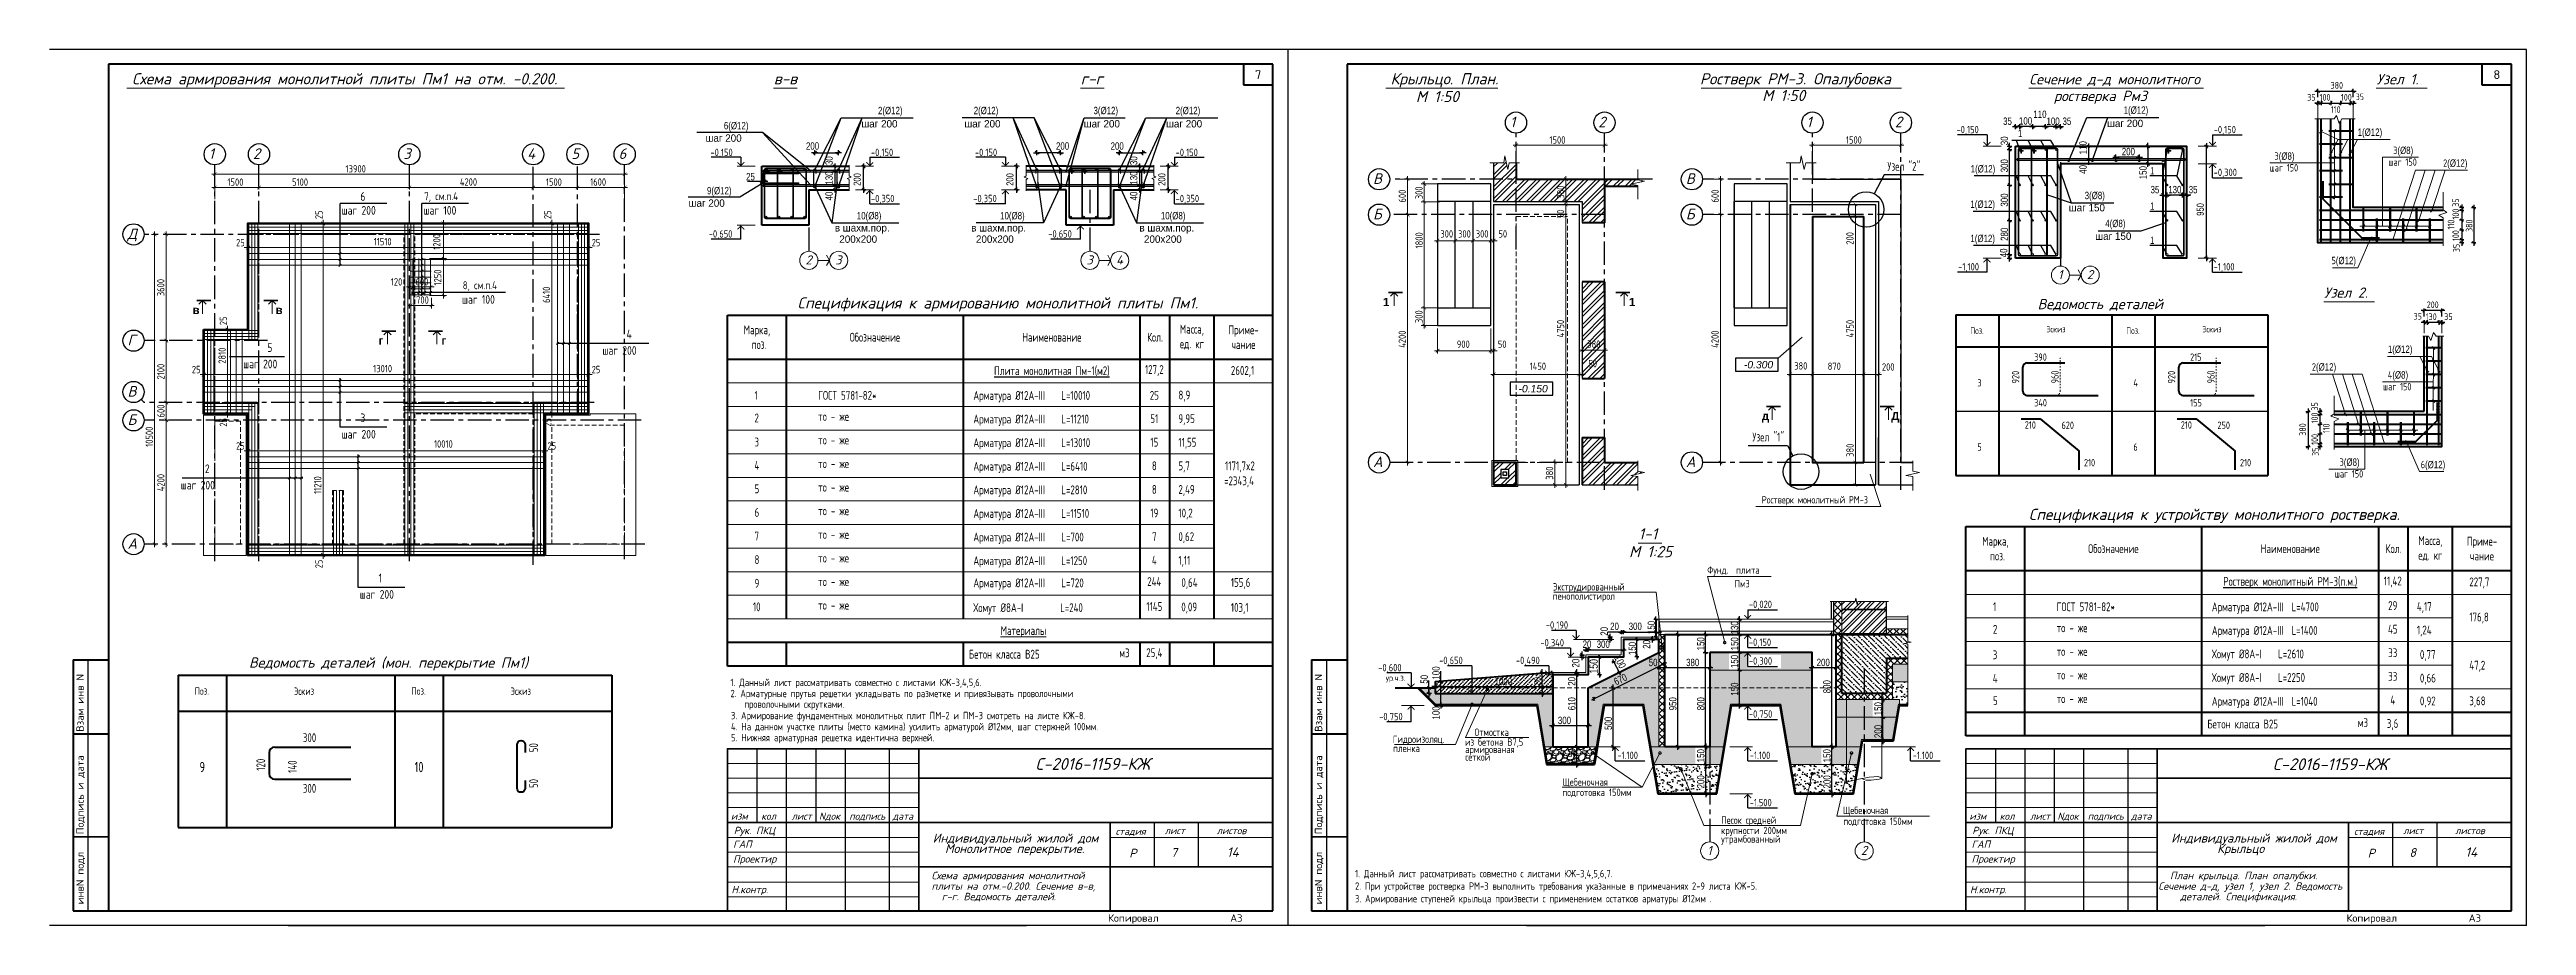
# Model space of a CAD drawing. Extents: x -12289450 to -10763036, y -7834513 to -6150123.
# Drawn here: x -11099035 to -11015035, y -7834506 to -7804813 of the extents above; entities that cross this region are included whole.
import ezdxf
from ezdxf.enums import TextEntityAlignment as Align

# ---------------------------------------------------------------- set-up
doc = ezdxf.new("R2010")
doc.units = 0
doc.header["$LTSCALE"] = 25
doc.header["$PDMODE"] = 35
for name, pattern in [('CENTER', [50.8, 31.75, -6.35, 6.35, -6.35]), ('DASHED', [0.75, 0.5, -0.25]), ('HIDDEN', [9.525, 6.35, -3.175]), ('KL', [4, 2, -2])]:
    doc.linetypes.add(name, pattern=pattern)
doc.layers.get('DefPoints').update_dxf_attribs({"color": 10, "lineweight": 30})
for name, color, linetype in [('001-ПЕРЕГОРОДКИ', 5, 'Continuous'), ('003-ТЕКСТ', 7, 'Continuous'), ('004-ВСПЛИНИИ', 15, 'Continuous'), ('005-РАЗМЕРЫ', 252, 'Continuous'), ('008-ШТРИХОВКА', 252, 'Continuous'), ('014-ОСИ', 251, 'CENTER'), ('Annotation - Text', 7, 'Continuous'), ('ArchiCAD', 7, 'Continuous'), ('F-text', 7, 'Continuous'), ('kassa', 7, 'Continuous'), ('osnovnie', 7, 'Continuous'), ('К_Арматура', 7, 'Continuous'), ('Новое', 51, 'Continuous'), ('Размер', 6, 'Continuous'), ('Текст', 7, 'Continuous')]:
    doc.layers.add(name, color=color, linetype=linetype)
for name, color, linetype, lineweight in [('RAZMER', 7, 'Continuous', 9), ('ROSTV', 5, 'Continuous', 30), ('Ростверк', 5, 'Continuous', 35), ('СТЕНЫ', 5, 'Continuous', 40), ('Текст AMS', 7, 'Continuous', 9), ('тонк', 7, 'Continuous', 20), ('ФУНДАМЕНТ', 5, 'Continuous', 30)]:
    doc.layers.add(name, color=color, linetype=linetype, lineweight=lineweight)
doc.styles.add('gismo', font='isocpeui.ttf')
doc.styles.add('GOST 2.304', font='cs_gost2304.shx')
doc.styles.add('Isocpeur', font='isocpeui.ttf')
doc.styles.add('RUSS', font='russ', dxfattribs={"width": 0.8})
doc.styles.add('SIMP701', font='simplex701.shx')
doc.styles.get("Standard").update_dxf_attribs({"font": 'arial.ttf'})
doc.styles.add('STYLE1', font='simplex.shx', dxfattribs={"width": 0.7, "height": 300})
doc.styles.add('TXT0', font='txt', dxfattribs={"width": 0.8})
doc.styles.add('СГЕНЕРИР_СТИЛЬ_1', font='arialbd.ttf')
doc.styles.add('Текстер', font='ariali.ttf')
doc.dimstyles.new('1', dxfattribs={"dimscale": 100, "dimtxt": 2.5, "dimasz": 1.2, "dimexe": 1, "dimexo": 1, "dimgap": 0.5, "dimtad": 1, "dimdec": 0, "dimzin": 0, "dimdsep": 46, "dimtxsty": 'GOST 2.304', "dimblk": 'ARCHTICK', "dimcen": 0.09, "dimdle": 1, "dimclrd": 256, "dimclre": 256, "dimclrt": 7, "dimadec": 0, "dimazin": 0, "dimtfac": 1, "dimtdec": 0, "dimtmove": 0, "dimatfit": 3, "dimldrblk": 'ARCHTICK', "dimfxl": 0, "dimtolj": 1, "dimtzin": 0, "dimlwd": 5, "dimlwe": 5, "dimarcsym": 0})
doc.dimstyles.new('100', dxfattribs={"dimtxt": 250, "dimasz": 80, "dimexe": 0, "dimexo": 0, "dimgap": 30, "dimtad": 1, "dimdec": 0, "dimzin": 9, "dimtxsty": 'Standard', "dimblk": 'ARCHTICK', "dimcen": 80, "dimdle": 50, "dimadec": 0, "dimazin": 0, "dimtfac": 1, "dimtdec": 0, "dimtix": 1, "dimtmove": 0, "dimatfit": 1, "dimldrblk": 'DOTSMALL', "dimfxl": 0, "dimarcsym": 0})
doc.dimstyles.new('Копия РАЗМЕРЫ22', dxfattribs={"dimscale": 30, "dimtxt": 3.7, "dimasz": 0.06, "dimexe": 0, "dimexo": 0, "dimgap": 0.7, "dimtad": 1, "dimdec": 0, "dimzin": 0, "dimdsep": 46, "dimtxsty": 'TXT0', "dimblk1": 'A8MITTA', "dimblk2": 'A8MITTA', "dimsah": 1, "dimcen": 0.2, "dimse1": 1, "dimse2": 1, "dimadec": 0, "dimazin": 0, "dimtp": 6, "dimtm": 6, "dimtfac": 1, "dimtdec": 0, "dimtofl": 0, "dimtmove": 0, "dimatfit": 3, "dimldrblk": 'A8MITTA', "dimfxl": 0, "dimtolj": 1, "dimtzin": 0, "dimarcsym": 0})

msp = doc.modelspace()

# ---------------------------------------------------------------- texts
at = {"color": 0, "lineweight": 15, "style": 'RUSS'}
for s, p in [('шаг 200', (-11076789.6, -7807938.9)), ('шаг 200', (-11071504.8, -7807454.2)), ('шаг 200', (-11068010.7, -7807454.2)), ('шаг 200', (-11063961.9, -7807454.2)), ('шаг 200', (-11061173.1, -7807454.2)), ('шаг 200', (-11029260.3, -7807441.2)), ('шаг 200', (-11077363, -7810143.1)), ('шаг 150', (-11030556.8, -7810297.5)), (' в шахм.пор.', (-11072496.6, -7810981.2)), ('200x200', (-11072251.2, -7811365.1)), (' в шахм.пор.', (-11067872.4, -7810981.2)), ('200x200', (-11067617.7, -7811365.1)), (' в шахм.пор.', (-11062164.9, -7810981.2)), ('200x200', (-11061919.5, -7811365.1)), ('шаг 150', (-11029660.6, -7811264.1))]:
    msp.add_text(s, height=250, dxfattribs=at).set_placement(p)
at = {"linetype": 'Continuous', "lineweight": 25, "ltscale": 20, "style": 'GOST 2.304'}
for s, height, p in [('-0,150', 250, (-11034364.1, -7807650.1)), ('-0,150', 250, (-11025641.8, -7807650.1)), ('-0,150', 250, (-11076621.7, -7808424.8)), ('-0,150', 250, (-11071178, -7808424.8)), ('-0,150', 250, (-11060846.3, -7808424.8)), ('-0,300', 250, (-11025641.8, -7809102.5)), ('-0,350', 250, (-11071178, -7809988)), ('-0,350', 250, (-11060846.3, -7809988)), ('-1,100', 250, (-11034307.8, -7812302.5)), ('-1,100', 250, (-11025641.8, -7812302.5)), ('-0,020', 250, (-11041405.2, -7823745.1)), ('-0,190', 250, (-11048292.2, -7824446.3)), ('-0,650', 250, (-11051910.5, -7825646.3)), ('-0,490', 250, (-11049306.5, -7825646.3)), ('-0,340', 250, (-11048475.8, -7825046.3)), ('-0,150', 250, (-11041405.2, -7825029.1)), ('-0,600', 250, (-11053975.4, -7825889.8)), ('ур.ч.з.', 200, (-11053721.4, -7826212.9)), ('-0,300', 250, (-11041405.2, -7825664.4)), ('-0,750', 250, (-11053942.4, -7827548.5)), ('-0,750', 250, (-11041405.2, -7827464.4)), ('-1.100', 250, (-11045863.9, -7828864.4)), ('-1.100', 250, (-11041375.4, -7828864.4)), ('-1.100', 250, (-11035848.9, -7828864.4)), ('-1.500', 250, (-11041375.4, -7830464.4))]:
    msp.add_text(s, height=height, dxfattribs=at).set_placement(p)
for s, p in [('-0,150', (-11067652.7, -7808424.8)), ('-0,350', (-11067709, -7809988)), ('-0,650', (-11076677.9, -7811188)), ('-0,650', (-11065165.8, -7811188))]:
    msp.add_text(s, height=250, rotation=360, dxfattribs=at).set_placement(p)
at = {"lineweight": 25, "ltscale": 75, "style": 'GOST 2.304'}
for s, p in [('шаг 200', (-11089129.8, -7810411.1)), ('6', (-11088492.9, -7809941.3)), ('шаг 100', (-11086353.8, -7810411.1)), ('шаг 100', (-11085048.3, -7813430.2)), ('4', (-11079466, -7814604.9)), ('5', (-11091649.7, -7815063.5)), ('шаг 200', (-11080285.1, -7815161)), ('шаг 200', (-11092468.9, -7815619.6)), ('шаг 200', (-11089129.8, -7818000.1)), ('3', (-11088492.9, -7817444)), ('шаг 200', (-11094583.6, -7819726)), ('2', (-11093764.5, -7819169.8)), ('1', (-11087876.3, -7822873.5)), ('шаг 200', (-11088513.1, -7823429.6))]:
    msp.add_text(s, height=292.5, dxfattribs=at).set_placement(p)
at = {"lineweight": 25, "ltscale": 20, "style": 'GOST 2.304'}
for s, height, p in [('7, cм.п.4', 270, (-11086327.1, -7809919.7)), ('8, cм.п.4', 270, (-11085021.5, -7812938.8)), ('Фунд.  плита ', 250, (-11042817.1, -7822582.2)), ('Пм3', 250, (-11041891.2, -7823044.9)), ('Экструдированный', 250, (-11048053.4, -7823151.7)), ('пенополистирол', 250, (-11048053.4, -7823464.5)), ('Отмостка ', 250, (-11050711.6, -7828079.7)), ('Гидроизоляц.', 250, (-11053481, -7828317)), ('пленка', 250, (-11053467, -7828625.1)), ('из бетона В7,5', 250, (-11051034.8, -7828415.1)), ('сеткой', 250, (-11051025.4, -7828921.7)), ('армированая ', 250, (-11051025.4, -7828662.3)), ('Щебеночная ', 250, (-11047727.8, -7829768.7)), ('подготовка 150мм', 250, (-11047727.8, -7830118.6)), ('крупности 200мм', 250, (-11042344.8, -7831411.3)), ('Песок средней', 250, (-11042344.8, -7831061.4)), ('Щебеночная ', 250, (-11038216.3, -7830727.8)), ('подготовка 150мм', 250, (-11038199.3, -7831099.6)), ('утрамбованный', 250, (-11042344.8, -7831700.4))]:
    msp.add_text(s, height=height, dxfattribs=at).set_placement(p)
at = {"color": 0, "lineweight": 15, "style": 'STYLE1', "width": 0.7}
msp.add_text('Ростверк монолитный РМ-3', height=250, dxfattribs=at).set_placement((-11039167.5, -7820076.2), align=Align.MIDDLE_CENTER)
at = {"color": 5, "linetype": 'Continuous', "ltscale": 20, "style": 'GOST 2.304'}
for s, p in [('1. Данный лист рассматривать совместно с листами КЖ-3,4,5,6.', (-11075942.9, -7826393.8)), ('2. Арматурные прутья решетки укладывать по разметке и привязывать проволочными', (-11075942.9, -7826767.2)), (' проволочными скрутками.', (-11075602.7, -7827128.7)), ('3. Армирование фундаментных монолитных плит ПМ-2 и ПМ-3 смотреть на листе КЖ-8.', (-11075924.7, -7827515.3)), ('4. На данном участке плиты (место камина) усилить арматурой %%C12мм, шаг стержней 100мм.', (-11075924.7, -7827888.6)), ('5. Нижняя арматурная решетка идентична верхней.', (-11075924.7, -7828262)), ('1. Данный лист рассматривать совместно с листами КЖ-3,4,5,6,7.', (-11054760.6, -7832872.2)), ('2. При устройстве ростверка РМ-3 выполнить требования указанные в примечаниях 2-9 листа КЖ-5.', (-11054760.6, -7833296.2)), ('3. Армирование ступеней крыльца произвести с применением остатков арматуры %%C12мм .', (-11054760.6, -7833720.3))]:
    msp.add_text(s, height=250, dxfattribs=at).set_placement(p)
at = {"char_height": 299.917, "width": 571.27, "attachment_point": 1}
for s, insert in [('{\\Fsimplex|c0;7}', (-11058156.7, -7805513.2)), ('{\\Fsimplex|c0;8}', (-11016156.9, -7805513.2))]:
    msp.add_mtext(s, dxfattribs=dict(at, insert=insert))
at = {"color": 0, "lineweight": 15, "char_height": 250}
for s, insert, attachment_point, style in [('2(%%C12)', (-11070939.9, -7806754.9), 1, 'RUSS'), ('2(%%C12)', (-11067692.8, -7806754.9), 1, 'RUSS'), ('3(%%C12)', (-11063631, -7806754.9), 1, 'RUSS'), ('2(%%C12)', (-11060843.4, -7806754.9), 1, 'RUSS'), ('1(%%C12)', (-11028695.3, -7806741.9), 1, 'RUSS'), ('6(%%C12)', (-11076164.9, -7807266.8), 1, 'RUSS'), ('1', (-11032133.3, -7807530.4), 3, 'RUSS'), ('1(%%C12)', (-11020759.8, -7807489.2), 1, 'RUSS'), ('3{\\Fruss|c204;\\W0.8;(%%C\\Fruss|c0;8\\Fruss|c204;)}', (-11023579.1, -7808625.4), 7, 'STYLE1'), ('шаг 150', (-11019720.4, -7808753.4), 7, 'STYLE1'), ('3{\\Fruss|c204;\\W0.8;(%%C\\Fruss|c0;8\\Fruss|c204;)}', (-11019553.9, -7808431.3), 7, 'STYLE1'), ('2{\\Fruss|c204;\\W0.8;(%%C12)}', (-11017860.9, -7808862.6), 7, 'STYLE1'), ('1(%%C12)', (-11033882.2, -7808730.4), 1, 'RUSS'), ('1', (-11027648.3, -7808792.6), 3, 'RUSS'), ('шаг 150', (-11023745.5, -7808947.5), 7, 'STYLE1'), ('9(%%C12)', (-11076738.4, -7809470.9), 1, 'RUSS'), ('1(%%C12)', (-11033891.7, -7809930.4), 1, 'RUSS'), ('3(%%C8)', (-11030017.1, -7809635), 1, 'RUSS'), ('1', (-11027648.3, -7809992.6), 3, 'RUSS'), ('10(%%C8)', (-11071658, -7810320.5), 1, 'RUSS'), ('10(%%C8)', (-11066797.6, -7810320.5), 1, 'RUSS'), ('10(%%C8)', (-11061346.7, -7810320.5), 1, 'RUSS'), ('1(%%C12)', (-11033891.7, -7811090.4), 1, 'RUSS'), ('4(%%C8)', (-11028634.5, -7810583.4), 3, 'RUSS'), ('1', (-11027648.3, -7811152.6), 3, 'RUSS'), ('5{\\Fruss|c204;\\W0.8;(%%C12)}', (-11021648.4, -7812164.2), 7, 'STYLE1'), ('390', (-11031731, -7815114.6), 1, 'STYLE1'), ('215', (-11026440.8, -7815114.6), 1, 'STYLE1'), ('1(%%C12)', (-11019735.3, -7814847.9), 1, 'RUSS'), ('3', (-11033656.7, -7815985.1), 1, 'STYLE1'), ('4', (-11028366.5, -7815985.1), 1, 'STYLE1'), ('2{\\Fruss|c204;\\W0.8;(%%C12)}', (-11022311.6, -7815771.4), 7, 'STYLE1'), ('шаг 150', (-11019902.4, -7816364.1), 7, 'STYLE1'), ('4{\\Fruss|c204;\\W0.8;(%%C\\Fruss|c0;8\\Fruss|c204;)}', (-11019736, -7816041.9), 7, 'STYLE1'), ('340', (-11031731, -7816663.5), 1, 'STYLE1'), ('155', (-11026440.8, -7816663.5), 1, 'STYLE1'), ('210', (-11032049.5, -7817415.1), 1, 'STYLE1'), ('620', (-11030804.5, -7817426), 1, 'STYLE1'), ('210', (-11026759.3, -7817415.1), 1, 'STYLE1'), ('250', (-11025514.3, -7817426), 1, 'STYLE1'), ('5', (-11033656.7, -7818163.1), 1, 'STYLE1'), ('6', (-11028366.5, -7818163.1), 1, 'STYLE1'), ('3{\\Fruss|c204;\\W0.8;(%%C\\Fruss|c0;8\\Fruss|c204;)}', (-11021372.4, -7818999.7), 7, 'STYLE1'), ('210', (-11030040.8, -7818691.9), 1, 'STYLE1'), ('210', (-11024750.6, -7818691.9), 1, 'STYLE1'), ('шаг 150', (-11021538.9, -7819321.9), 7, 'STYLE1'), ('6{\\Fruss|c204;\\W0.8;(%%C12)}', (-11018620.5, -7819082.5), 7, 'STYLE1')]:
    msp.add_mtext(s, dxfattribs=dict(at, insert=insert, attachment_point=attachment_point, style=style))
at = {"color": 7, "char_height": 300, "width": 2284.92, "style": 'STYLE1'}
for s, insert, attachment_point in [('Узел "2"', (-11036706.4, -7808624.3), 1), ('Узел "1"', (-11040212, -7817799), 3)]:
    msp.add_mtext(s, dxfattribs=dict(at, insert=insert, attachment_point=attachment_point))
at = {"color": 0, "rotation": 90, "style": 'STYLE1'}
for s, insert, char_height, width, attachment_point in [('920', (-11032487.5, -7816130.9), 250, 8283.856, 1), ('960', (-11031150.3, -7816130.9), 250, 8283.856, 1), ('920', (-11027197.3, -7816130.9), 250, 8283.856, 1), ('960', (-11025860.2, -7816130.9), 250, 8283.856, 1), ('50', (-11082469.1, -7828634.5), 300, 9319.338, 7), ('120', (-11091720.2, -7829261.2), 300, 9319.338, 7), ('140', (-11090648.3, -7829333.6), 300, 9319.338, 7), ('50', (-11082469.1, -7829849.5), 300, 9319.338, 7)]:
    msp.add_mtext(s, dxfattribs=dict(at, insert=insert, char_height=char_height, width=width, attachment_point=attachment_point))
at = {"linetype": 'Continuous', "lineweight": 25, "ltscale": 75, "char_height": 249.931, "attachment_point": 1}
for s, insert, width in [('\\Fsimplex.shx;\\W1.0000000000;\\T1.0000000000;\\o\\lКопировал', (-11063137, -7834130.3), 2296.983), ('\\Fsimplex.shx;\\W1.0000000000;\\T1.0000000000;\\o\\lA3', (-11058993.9, -7834130.3), 737.891), ('\\Fsimplex.shx;\\W1.0000000000;\\T1.0000000000;\\o\\lКопировал', (-11021137.2, -7834130.3), 2296.983), ('\\Fsimplex.shx;\\W1.0000000000;\\T1.0000000000;\\o\\lA3', (-11016994.1, -7834130.3), 737.891)]:
    msp.add_mtext(s, dxfattribs=dict(at, insert=insert, width=width))
at = {"layer": '003-ТЕКСТ', "lineweight": 30, "style": 'SIMP701'}
for s, height, p in [('Взам инв N', 250, (-11097875.2, -7827940.9)), ('Взам инв N', 250, (-11055875.4, -7827940.9)), ('Подпись и дата', 249.996, (-11097875.2, -7831414.7)), ('Подпись и дата', 249.996, (-11055875.4, -7831414.7)), ('инвN подл', 250, (-11097875.2, -7833792.6)), ('инвN подл', 250, (-11055875.4, -7833792.6))]:
    msp.add_text(s, height=height, rotation=90, dxfattribs=at).set_placement(p)
at = {"layer": '005-РАЗМЕРЫ', "style": 'TXT0', "width": 0.8}
for p in [(-11046187.9, -7824683.7), (-11044749.7, -7825128.1)]:
    msp.add_text('20', height=250, rotation=90, dxfattribs=at).set_placement(p)
at = {"layer": '005-РАЗМЕРЫ', "ltscale": 5, "char_height": 250, "attachment_point": 5, "style": 'TXT0'}
for s, insert in [('\\A1;110', (-11031534.2, -7807009)), ('\\A1;35', (-11032634.5, -7807243.8)), ('\\A1;100', (-11032021.5, -7807234.6)), ('\\A1;100', (-11031088.7, -7807243.8)), ('\\A1;35', (-11030620.4, -7807243.8)), ('\\A1;200', (-11073158.4, -7808084.2)), ('\\A1;200', (-11064678.6, -7808084.2)), ('\\A1;200', (-11062826.7, -7808084.2)), ('\\A1;200', (-11028535.8, -7808272.9)), ('\\A1;25', (-11075263.8, -7809123.3)), ('\\A1;35', (-11027634.5, -7809562.3)), ('\\A1;130', (-11026960.1, -7809562.3)), ('\\A1;35', (-11026340.4, -7809562.3)), ('\\A1;20', (-11045961.7, -7824367.7)), ('\\A1;300', (-11045258, -7824367.7)), ('\\A1;20', (-11046893.7, -7824972.4)), ('\\A1;300', (-11046343.8, -7824972.4)), ('\\A1;1000', (-11049734, -7826238.7)), ('\\A1;50', (-11044652.6, -7825591.8)), ('\\A1;380', (-11043311.3, -7825591.8)), ('\\A1;200', (-11038882.9, -7825591.8)), ('\\A1;300', (-11047659.4, -7827556.8))]:
    msp.add_mtext(s, dxfattribs=dict(at, insert=insert))
at = {"layer": '005-РАЗМЕРЫ', "lineweight": 25, "ltscale": 4, "char_height": 250, "attachment_point": 5, "rotation": 90, "style": 'TXT0'}
for s, insert in [('\\A1;30', (-11072598.6, -7808579.8)), ('\\A1;30', (-11062266.9, -7808579.8)), ('\\A1;110', (-11030074, -7808139.9)), ('\\A1;130', (-11072598.6, -7809169.8)), ('\\A1;130', (-11062266.9, -7809169.8)), ('\\A1;40', (-11030074, -7808877)), ('\\A1;40', (-11072598.6, -7809777.2)), ('\\A1;40', (-11062266.9, -7809777.2))]:
    msp.add_mtext(s, dxfattribs=dict(at, insert=insert))
at = {"layer": '005-РАЗМЕРЫ', "ltscale": 5, "attachment_point": 5, "style": 'TXT0'}
for s, insert, char_height, rotation in [('\\A1;30', (-11032738.8, -7807907), 250, 90), ('\\A1;300', (-11032738.8, -7808751.2), 250, 90), ('\\A1;200', (-11071643.2, -7809218), 240, 90), ('\\A1;200', (-11066463.3, -7809218), 240, 90), ('\\A1;200', (-11061311.5, -7809218), 240, 90), ('\\A1;150', (-11028037, -7808986), 250, 90), ('\\A1;300', (-11032738.8, -7809914.2), 250, 90), ('\\A1;950', (-11026096.2, -7810234.1), 240, 90), ('\\A1;280', (-11032738.8, -7811075.5), 250, 90), ('\\A1;40', (-11032763.5, -7811705.3), 250, 90), ('\\A1;150', (-11044710.9, -7824403.2), 250, 90), ('\\A1;130', (-11041889.7, -7824417.2), 250, 90), ('\\A1;100', (-11045771.3, -7825569.5), 250, 296.565051), ('\\A1;150', (-11045356, -7825117.4), 250, 90), ('\\A1;150', (-11043036.3, -7824957.3), 250, 90), ('\\A1;150', (-11041889.7, -7824957.3), 250, 90), ('\\A1;150', (-11041889.7, -7825557.3), 250, 90), ('\\A1;50', (-11052414.9, -7826160.4), 250, 90), ('\\A1;100', (-11052014.3, -7825948), 250, 90), ('\\A1;180', (-11048577.9, -7826284.3), 210, 90), ('\\A1;20', (-11047409.3, -7826230.2), 250, 90), ('\\A1;20', (-11047275.9, -7825613.5), 250, 90), ('\\A1;670', (-11045763.5, -7826165.3), 250, 26.565051), ('\\A1;800', (-11038757.9, -7826412.2), 250, 90), ('\\A1;610', (-11047409.3, -7826989.6), 250, 90), ('\\A1;950', (-11043985.2, -7826989.6), 250, 90), ('\\A1;800', (-11043036.3, -7826989.6), 250, 90), ('\\A1;150', (-11041889.7, -7826492.7), 250, 90), ('\\A1;150', (-11037022.2, -7827157.7), 250, 90), ('\\A1;100', (-11052015.6, -7827301.9), 250, 90), ('\\A1;500', (-11046173.5, -7827656.3), 250, 90), ('\\A1;200', (-11037022.2, -7827930.6), 250, 90), ('\\A1;150', (-11047409.3, -7828727.3), 250, 90), ('\\A1;150', (-11043034.6, -7828751.1), 250, 90), ('\\A1;150', (-11038756.3, -7828751.1), 250, 90), ('\\A1;200', (-11043034.6, -7829638), 250, 90), ('\\A1;200', (-11038756.3, -7829638), 250, 90)]:
    msp.add_mtext(s, dxfattribs=dict(at, insert=insert, char_height=char_height, rotation=rotation))
at = {"layer": 'Annotation - Text', "color": 0, "lineweight": 25, "style": 'gismo'}
for s, height, p in [('Cхема армирования монолитной плиты Пм1 на отм. -0.200. ', 378, (-11096249.2, -7805992)), ('в-в', 378, (-11074472, -7805992)), ('г-г', 378, (-11064062.5, -7805992)), ('Крыльцо. План.', 378, (-11053555.6, -7805992)), ('Ростверк РМ-3. Опалубовка', 378, (-11043065.2, -7805992)), ('Сечение д-д монолитного', 350, (-11031895.3, -7805992)), ('Узел 1.', 350, (-11020114.8, -7805992)), ('М 1:50', 378, (-11052698.5, -7806596.7)), ('М 1:50', 378, (-11040954.5, -7806558.6)), (' ростверка Рм3', 350, (-11031283.3, -7806560.3)), ('Спецификация к армированию монолитной плиты Пм1.', 378, (-11073668.4, -7813592.1)), ('Ведомость деталей ', 350, (-11031614.8, -7813614.9)), ('Узел 2.', 350, (-11021897.4, -7813228.4)), ('1-1', 378, (-11045148.4, -7821418.5)), ('Спецификация к устройству монолитного ростверка.', 378, (-11031910.7, -7820758.9)), ('М 1:25', 378, (-11045469, -7822023.3)), ('Ведомость деталей (мон. перекрытие Пм1)', 350, (-11092270.4, -7825769)), ('С-2016-1159-КЖ', 400.828, (-11065596.7, -7829231.3)), ('С-2016-1159-КЖ', 400.828, (-11023635, -7829241.1)), ('изм', 240, (-11075927.4, -7830922.5)), ('Рук. ПКЦ', 250, (-11075829.5, -7831411.6)), ('кол', 240, (-11074899.4, -7830922.5)), ('лист', 240, (-11073871.5, -7830922.5)), ('Nдок', 240, (-11072941.4, -7830922.5)), ('подпись', 240, (-11071913.4, -7830922.5)), ('дата', 240, (-11070444.8, -7830922.5)), ('стадия', 240, (-11062881.8, -7831436.1)), ('лист', 240, (-11061217.4, -7831411.6)), ('листов', 240, (-11059455.2, -7831411.6)), ('изм', 240, (-11033927.6, -7830922.5)), ('Рук. ПКЦ', 250, (-11033829.7, -7831411.6)), ('кол', 240, (-11032899.7, -7830922.5)), ('лист', 240, (-11031871.7, -7830922.5)), ('Nдок', 240, (-11030941.6, -7830922.5)), ('подпись', 240, (-11029913.6, -7830922.5)), ('дата', 240, (-11028445, -7830922.5)), ('стадия', 240, (-11020882, -7831436.1)), ('лист', 240, (-11019217.6, -7831411.6)), ('листов', 240, (-11017455.4, -7831411.6)), ('ГАП', 250, (-11075854, -7831876.3)), ('Индивидуальный жилой дом', 300, (-11069083.1, -7831695.4)), ('Монолитное перекрытие.', 300, (-11068668.1, -7832049.7)), ('Р', 298.6, (-11062420, -7832203.9)), ('7', 298.6, (-11061006.3, -7832181.7)), ('14', 320.66, (-11059107.3, -7832181)), ('ГАП', 250, (-11033854.2, -7831876.3)), ('Индивидуальный жилой дом', 300, (-11027083.3, -7831695.4)), ('Крыльцо', 300, (-11025524.3, -7832049.7)), ('Р', 298.6, (-11020420.2, -7832203.9)), ('8', 298.6, (-11019006.6, -7832181.7)), ('14', 320.66, (-11017107.6, -7832181)), ('Проектир', 250, (-11075854, -7832375.2)), ('Схема армирования монолитной', 252, (-11069124.2, -7832938.9)), ('Проектир', 250, (-11033854.2, -7832375.2)), ('План крыльца. План oпалубки.', 252, (-11027124.4, -7832938.9)), ('Н.контр.', 250, (-11075908.8, -7833413.1)), ('плиты на отм.-0.200. Сечение в-в, ', 252, (-11069124.2, -7833298.2)), ('г-г. Ведомость деталей. ', 252, (-11068775.5, -7833651.4)), ('Н.контр.', 250, (-11033909, -7833413.1)), ('Сечение д-д, узел 1, узел 2. Ведомость', 252, (-11027519.3, -7833298.2)), ('деталей. Спецификация. ', 252, (-11026775.7, -7833651.4))]:
    msp.add_text(s, height=height, dxfattribs=at).set_placement(p)
at = {"layer": 'Annotation - Text', "color": 0, "lineweight": 25, "char_height": 308, "attachment_point": 2, "style": 'gismo'}
for s, insert in [('2', (-11073291.2, -7811789.6)), ('3', (-11072280.4, -7811789.6)), ('3', (-11063759.5, -7811789.6)), ('4', (-11062748.7, -7811789.6)), ('1', (-11030846.6, -7812288.1)), ('2', (-11029835.8, -7812288.1)), ('1', (-11042740.6, -7831808.2)), ('2', (-11037500.6, -7831808.2))]:
    msp.add_mtext(s, dxfattribs=dict(at, insert=insert))
at = {"layer": 'Annotation - Text', "color": 7, "linetype": 'Continuous', "lineweight": 0, "char_height": 280, "attachment_point": 2, "style": 'СГЕНЕРИР_СТИЛЬ_1'}
for s, insert in [('в', (-11094067.5, -7813502.8)), ('в', (-11091250.6, -7813502.8)), ('1', (-11053706.9, -7813231.1)), ('1', (-11045363.3, -7813231.1)), ('г', (-11087798.3, -7814534.6)), ('г', (-11085665.6, -7814534.6)), ('д', (-11040843.3, -7817096.5)), ('Д', (-11036440.7, -7817096.5))]:
    msp.add_mtext(s, dxfattribs=dict(at, insert=insert))
at = {"layer": 'F-text', "lineweight": 15, "attachment_point": 5, "style": 'STYLE1'}
for s, insert, char_height in [('Марка,\\P поз.', (-11075044.3, -7814565), 300), ('Обозначение', (-11071044.3, -7814565), 300), ('Наименование', (-11065044.3, -7814565), 300), ('Кол.', (-11061544.3, -7814565), 300), ('Масса,\\Pед. кг', (-11060294.3, -7814565), 300), ('Приме-\\Pчание', (-11058544.3, -7814565), 300), ('Поз.', (-11033670.1, -7814343.3), 217.8), ('Эскиз', (-11030992, -7814291.2), 217.8), ('Поз.', (-11028380, -7814343.3), 217.8), ('Эскиз', (-11025701.8, -7814291.2), 217.8), ('Марка,\\P поз.', (-11033044.5, -7821731.8), 300), ('Обозначение', (-11029044.5, -7821731.8), 300), ('Наименование', (-11023044.5, -7821731.8), 300), ('Кол.', (-11019544.5, -7821731.8), 300), ('Масса,\\Pед. кг', (-11018294.5, -7821731.8), 300), ('Приме-\\Pчание', (-11016544.5, -7821731.8), 300), ('Поз.', (-11093870.5, -7826558.4), 250), ('Эскиз', (-11090403, -7826564.5), 250), ('Поз.', (-11086519.8, -7826558.4), 250), ('Эскиз', (-11083052.2, -7826564.5), 250)]:
    msp.add_mtext(s, dxfattribs=dict(at, insert=insert, char_height=char_height))
at = {"layer": 'F-text', "char_height": 300, "width": 6263.28, "attachment_point": 5, "style": 'STYLE1'}
for s, insert in [('{\\LПлита монолитная Пм-1(м2)}', (-11065044.3, -7815715)), ('{\\LРостверк монолитный РМ-3(п.м.)}', (-11023044.5, -7822881.8))]:
    msp.add_mtext(s, dxfattribs=dict(at, insert=insert))
at = {"layer": 'F-text', "color": 0, "lineweight": 15, "char_height": 300, "attachment_point": 1, "style": 'STYLE1'}
for s, insert in [('2602,1', (-11058972.7, -7815542.1)), ('1', (-11075127.1, -7816386.1)), ('ГОСТ 5781-82*', (-11072967.6, -7816386.1)), ('Арматура %%C12А-III    L=10010', (-11067705.4, -7816389.2)), ('8,9', (-11060751, -7816375.6)), ('2', (-11075127.1, -7817152.1)), ('то - же                   ', (-11072967.6, -7817100.4)), ('Арматура %%C12А-III    L=11210', (-11067705.4, -7817189.2)), ('9,95', (-11060751, -7817175.6)), ('3', (-11075127.1, -7817969.7)), ('то - же                   ', (-11072967.6, -7817900.4)), ('Арматура %%C12А-III    L=13010', (-11067705.4, -7817989.2)), ('11,55', (-11060751, -7817975.6)), ('4', (-11075127.1, -7818754.9)), ('то - же                   ', (-11072967.6, -7818700.4)), ('Арматура %%C12А-III    L=6410', (-11067705.4, -7818789.2)), ('5,7', (-11060751, -7818775.6)), ('=2343,4', (-11059200.5, -7819282.9)), ('1171,7x2', (-11059169.7, -7818775.6)), ('5', (-11075127.1, -7819554.9)), ('6', (-11075127.1, -7820354.9)), ('то - же                   ', (-11072967.6, -7819500.4)), ('Арматура %%C12А-III    L=2810', (-11067705.4, -7819589.2)), ('2,49', (-11060751, -7819575.6)), ('7', (-11075127.1, -7821154.9)), ('то - же                   ', (-11072967.6, -7820300.4)), ('то - же                   ', (-11072967.6, -7821100.4)), ('Арматура %%C12А-III    L=11510', (-11067705.4, -7820389.2)), ('Арматура %%C12А-III    L=700', (-11067705.4, -7821189.2)), ('10,2', (-11060751, -7820375.6)), ('0,62', (-11060751, -7821175.6)), ('8', (-11075127.1, -7821954.9)), ('то - же                   ', (-11072967.6, -7821900.4)), ('Арматура %%C12А-III    L=1250', (-11067705.4, -7821989.2)), ('1,11', (-11060751, -7821975.6)), ('9', (-11075127.1, -7822754.9)), ('то - же                   ', (-11072967.6, -7822700.4)), ('Арматура %%C12А-III    L=720', (-11067705.4, -7822742.2)), ('0,64', (-11060649.1, -7822731.5)), ('155,6', (-11058972.7, -7822728.5)), ('227,7', (-11016972.9, -7822708.9)), ('10', (-11075182.2, -7823554.9)), ('то - же                   ', (-11072967.6, -7823500.4)), ('Хомут %%C8А-I         L=240', (-11067705.4, -7823583.7)), ('0,09', (-11060653.7, -7823558.3)), ('103,1', (-11058972.7, -7823575.6)), ('1', (-11033127.3, -7823552.9)), ('ГОСТ 5781-82*', (-11030967.8, -7823552.9)), ('Арматура %%C12А-III  L=4700', (-11025705.6, -7823556.1)), ('4,17', (-11018751.2, -7823542.4)), ('              {\\LМатериалы}', (-11068729.5, -7824360.2)), ('2', (-11033127.3, -7824319)), ('то - же                   ', (-11030967.8, -7824267.2)), ('Арматура %%C12А-III  L=1400', (-11025705.6, -7824356.1)), ('1,24', (-11018751.2, -7824342.4)), ('176,8', (-11016972.9, -7823899.6)), (' Бетон класса В25', (-11067995.7, -7825160.7)), ('м3', (-11062755.3, -7825114.5)), ('3', (-11033135.2, -7825181.2)), ('то - же                   ', (-11030967.8, -7825067.2)), ('Хомут %%C8А-I    L=2610', (-11025705.6, -7825150.5)), ('0,77', (-11018649.3, -7825171.5)), ('4', (-11033135.2, -7825981.2)), ('то - же                   ', (-11030967.8, -7825867.2)), ('то - же                   ', (-11030967.8, -7825867.2)), ('Хомут %%C8А-I    L=2250', (-11025705.6, -7825950.5)), ('0,66', (-11018649.3, -7825971.5)), ('47,2', (-11016972.9, -7825533.4)), ('5', (-11033127.3, -7826736.5)), ('то - же                   ', (-11030967.8, -7826667.2)), ('то - же                   ', (-11030967.8, -7826667.2)), ('Арматура %%C12А-III  L=1040', (-11025705.6, -7826756.1)), ('0,92', (-11018649.3, -7826745.3)), ('3,68', (-11016972.9, -7826742.4)), (' Бетон класса В25', (-11025995.9, -7827527.6)), ('м3', (-11020755.5, -7827481.3))]:
    msp.add_mtext(s, dxfattribs=dict(at, insert=insert))
at = {"layer": 'osnovnie', "linetype": 'Continuous', "attachment_point": 5, "style": 'STYLE1'}
for s, insert, char_height, width in [('127,2', (-11061568.9, -7815694.9), 300, 928.292), ('25', (-11061568.9, -7816536.8), 300, 928.292), ('51', (-11061568.9, -7817324), 300, 928.292), ('15', (-11061568.9, -7818124), 300, 928.292), ('8', (-11061568.9, -7818924), 300, 928.292), ('8', (-11061568.9, -7819724), 300, 928.292), ('19', (-11061568.9, -7820524), 300, 928.292), ('7', (-11061568.9, -7821324), 300, 928.292), ('4', (-11061568.9, -7822124), 300, 928.292), ('244', (-11061568.9, -7822847.9), 300, 928.292), ('11,42', (-11019569.1, -7822861.8), 300, 928.292), ('1145', (-11061568.9, -7823694.9), 300, 928.292), ('29', (-11019569.1, -7823661.8), 300, 928.292), ('45', (-11019569.1, -7824461.8), 300, 928.292), ('25,4', (-11061568.9, -7825294.9), 300, 928.292), ('33', (-11019569.1, -7825261.8), 300, 928.292), ('33', (-11019569.1, -7826061.8), 300, 928.292), ('4', (-11019569.1, -7826861.8), 300, 928.292), ('3,6', (-11019577.2, -7827694.3), 300, 928.292), ('300', (-11090217.6, -7828141.5), 300, 1044.328), ('9', (-11093855.5, -7829136.1), 350, 1044.328), ('10', (-11086504.7, -7829136.1), 350, 1044.328), ('300', (-11090217.6, -7829859.5), 300, 1044.328)]:
    msp.add_mtext(s, dxfattribs=dict(at, insert=insert, char_height=char_height, width=width))
at = {"layer": 'Размер', "lineweight": 15, "ltscale": 100, "char_height": 225, "attachment_point": 5, "style": 'STYLE1'}
for s, insert in [('\\A1;380', (-11021466.7, -7806027.2)), ('\\A1;35', (-11022329.1, -7806432.2)), ('\\A1;100', (-11021867.5, -7806432.2)), ('\\A1;110', (-11021504.8, -7806848.1)), ('\\A1;100', (-11021143.9, -7806432.2)), ('\\A1;35', (-11020686.6, -7806416.5)), ('\\A1;200', (-11018215.4, -7813464.4)), ('\\A1;35', (-11018722.8, -7813853.7)), ('\\A1;130', (-11018265.5, -7813869.4)), ('\\A1;35', (-11017680.4, -7813869.4))]:
    msp.add_mtext(s, dxfattribs=dict(at, insert=insert))
at = {"layer": 'Размер', "char_height": 225, "attachment_point": 5, "rotation": 90, "style": 'STYLE1'}
for s, insert in [('\\A1;35', (-11017434.2, -7810001.9)), ('\\A1;100', (-11017434.2, -7810391.6)), ('\\A1;110', (-11017592.6, -7810745.7)), ('\\A1;100', (-11017434.2, -7811120.2)), ('\\A1;380', (-11016978.3, -7810785.5)), ('\\A1;35', (-11017410, -7811539.8)), ('\\A1;35', (-11022215.6, -7816910.6)), ('\\A1;380', (-11022625, -7817694.2)), ('\\A1;100', (-11022215.6, -7817300.3)), ('\\A1;110', (-11021824.4, -7817654.5)), ('\\A1;100', (-11022215.6, -7818028.9)), ('\\A1;35', (-11022193.3, -7818448.5))]:
    msp.add_mtext(s, dxfattribs=dict(at, insert=insert))
at = {"layer": 'Текст', "style": 'Isocpeur'}
for s, p in [('1', (-11049507.3, -7807447.5)), ('2', (-11046507.3, -7807447.5)), ('1', (-11039454.5, -7807447.5)), ('2', (-11036454.5, -7807447.5)), ('1', (-11093637.5, -7808521.2)), ('2', (-11092137.5, -7808521.2)), ('3', (-11087037.5, -7808521.2)), ('4', (-11082837.5, -7808521.2)), ('5', (-11081337.5, -7808521.2)), ('6', (-11079737.5, -7808521.2)), ('В', (-11054151.3, -7809368.4)), ('В', (-11043543, -7809368.4)), ('Б', (-11054151.3, -7810568.4)), ('Б', (-11043543, -7810568.4)), ('Д', (-11096391.1, -7811239.9)), ('Г', (-11096391.1, -7814839.9)), ('В', (-11096391.1, -7816579.9)), ('Б', (-11096391.1, -7817539.9)), ('А', (-11054151.3, -7818968.4)), ('А', (-11043543, -7818968.4)), ('А', (-11096391.1, -7821739.9))]:
    msp.add_text(s, height=360, dxfattribs=at).set_placement(p)

# ---------------------------------------------------------------- blocks, each defined once
blk = doc.blocks.new('A8MITTA', base_point=(3180, 3140))
for p, q in [((3160, 3140), (3200, 3140)), ((3170, 3130), (3190, 3150)), ((3180, 3155), (3180, 3125))]:
    blk.add_line(p, q)
blk = doc.blocks.new('_ArchTick')
at = {"color": 0, "linetype": 'ByBlock', "const_width": 0.15}
blk.add_lwpolyline([(-0.5, -0.5), (0.5, 0.5)], dxfattribs=at)
blk = doc.blocks.new('*D1450')
at = {"layer": '005-РАЗМЕРЫ', "lineweight": 5, "transparency": 16777216}
for p, q in [((-11091932, -7809557), (-11091932, -7809388)), ((-11086832, -7809557), (-11086832, -7809388)), ((-11092032, -7809488), (-11086732, -7809488))]:
    blk.add_line(p, q, dxfattribs=at)
at = {"layer": 'DefPoints', "color": 0, "transparency": 16777216}
for p in [(-11091932, -7809657), (-11086832, -7809488), (-11086832, -7809657)]:
    blk.add_point(p, dxfattribs=at)
at = {"layer": '005-РАЗМЕРЫ', "lineweight": 5, "transparency": 16777216, "xscale": 120, "yscale": 120, "zscale": 120, "rotation": 180}
blk.add_blockref('_ArchTick', (-11091932, -7809488), dxfattribs=at)
at = {"layer": '005-РАЗМЕРЫ', "lineweight": 5, "transparency": 16777216, "xscale": 120, "yscale": 120, "zscale": 120}
blk.add_blockref('_ArchTick', (-11086832, -7809488), dxfattribs=at)
at = {"layer": '005-РАЗМЕРЫ', "color": 7, "transparency": 16777216, "insert": (-11090539, -7809307), "char_height": 250, "attachment_point": 5, "style": 'GOST 2.304'}
blk.add_mtext('\\A1;5100', dxfattribs=at)
blk = doc.blocks.new('*D1451')
at = {"layer": '005-РАЗМЕРЫ', "lineweight": 5, "transparency": 16777216}
for p, q in [((-11093532, -7809038), (-11079432, -7809038)), ((-11093432, -7809884), (-11093432, -7808938)), ((-11079532, -7810101), (-11079532, -7808938))]:
    blk.add_line(p, q, dxfattribs=at)
at = {"layer": 'DefPoints', "color": 0, "transparency": 16777216}
for p in [(-11079532, -7809038), (-11093432, -7809984), (-11079532, -7810201)]:
    blk.add_point(p, dxfattribs=at)
at = {"layer": '005-РАЗМЕРЫ', "lineweight": 5, "transparency": 16777216, "xscale": 120, "yscale": 120, "zscale": 120, "rotation": 180}
blk.add_blockref('_ArchTick', (-11093432, -7809038), dxfattribs=at)
at = {"layer": '005-РАЗМЕРЫ', "lineweight": 5, "transparency": 16777216, "xscale": 120, "yscale": 120, "zscale": 120}
blk.add_blockref('_ArchTick', (-11079532, -7809038), dxfattribs=at)
at = {"layer": '005-РАЗМЕРЫ', "color": 7, "transparency": 16777216, "insert": (-11088652, -7808856), "char_height": 250, "attachment_point": 5, "style": 'GOST 2.304'}
blk.add_mtext('\\A1;13900', dxfattribs=at)
blk = doc.blocks.new('*D1452')
at = {"layer": '005-РАЗМЕРЫ', "lineweight": 5, "transparency": 16777216}
for p, q in [((-11093432, -7809557), (-11093432, -7809388)), ((-11091932, -7809557), (-11091932, -7809388)), ((-11093532, -7809488), (-11091832, -7809488))]:
    blk.add_line(p, q, dxfattribs=at)
at = {"layer": 'DefPoints', "color": 0, "transparency": 16777216}
for p in [(-11093432, -7809657), (-11091932, -7809488), (-11091932, -7809657)]:
    blk.add_point(p, dxfattribs=at)
at = {"layer": '005-РАЗМЕРЫ', "lineweight": 5, "transparency": 16777216, "xscale": 120, "yscale": 120, "zscale": 120, "rotation": 180}
blk.add_blockref('_ArchTick', (-11093432, -7809488), dxfattribs=at)
at = {"layer": '005-РАЗМЕРЫ', "lineweight": 5, "transparency": 16777216, "xscale": 120, "yscale": 120, "zscale": 120}
blk.add_blockref('_ArchTick', (-11091932, -7809488), dxfattribs=at)
at = {"layer": '005-РАЗМЕРЫ', "color": 7, "transparency": 16777216, "insert": (-11092730, -7809307), "char_height": 250, "attachment_point": 5, "style": 'GOST 2.304'}
blk.add_mtext('\\A1;1500', dxfattribs=at)
blk = doc.blocks.new('*D1453')
at = {"layer": '005-РАЗМЕРЫ', "lineweight": 5, "transparency": 16777216}
for p, q in [((-11086832, -7809557), (-11086832, -7809388)), ((-11082632, -7809557), (-11082632, -7809388)), ((-11086932, -7809488), (-11082532, -7809488))]:
    blk.add_line(p, q, dxfattribs=at)
at = {"layer": 'DefPoints', "color": 0, "transparency": 16777216}
for p in [(-11086832, -7809657), (-11082632, -7809488), (-11082632, -7809657)]:
    blk.add_point(p, dxfattribs=at)
at = {"layer": '005-РАЗМЕРЫ', "lineweight": 5, "transparency": 16777216, "xscale": 120, "yscale": 120, "zscale": 120, "rotation": 180}
blk.add_blockref('_ArchTick', (-11086832, -7809488), dxfattribs=at)
at = {"layer": '005-РАЗМЕРЫ', "lineweight": 5, "transparency": 16777216, "xscale": 120, "yscale": 120, "zscale": 120}
blk.add_blockref('_ArchTick', (-11082632, -7809488), dxfattribs=at)
at = {"layer": '005-РАЗМЕРЫ', "color": 7, "transparency": 16777216, "insert": (-11084828, -7809303), "char_height": 250, "attachment_point": 5, "style": 'GOST 2.304'}
blk.add_mtext('\\A1;4200', dxfattribs=at)
blk = doc.blocks.new('*D1454')
at = {"layer": '005-РАЗМЕРЫ', "lineweight": 5, "transparency": 16777216}
for p, q in [((-11082632, -7809557), (-11082632, -7809388)), ((-11081132, -7809557), (-11081132, -7809388)), ((-11082732, -7809488), (-11081032, -7809488))]:
    blk.add_line(p, q, dxfattribs=at)
at = {"layer": 'DefPoints', "color": 0, "transparency": 16777216}
for p in [(-11082632, -7809657), (-11081132, -7809488), (-11081132, -7809657)]:
    blk.add_point(p, dxfattribs=at)
at = {"layer": '005-РАЗМЕРЫ', "lineweight": 5, "transparency": 16777216, "xscale": 120, "yscale": 120, "zscale": 120, "rotation": 180}
blk.add_blockref('_ArchTick', (-11082632, -7809488), dxfattribs=at)
at = {"layer": '005-РАЗМЕРЫ', "lineweight": 5, "transparency": 16777216, "xscale": 120, "yscale": 120, "zscale": 120}
blk.add_blockref('_ArchTick', (-11081132, -7809488), dxfattribs=at)
at = {"layer": '005-РАЗМЕРЫ', "color": 7, "transparency": 16777216, "insert": (-11081930, -7809307), "char_height": 250, "attachment_point": 5, "style": 'GOST 2.304'}
blk.add_mtext('\\A1;1500', dxfattribs=at)
blk = doc.blocks.new('*D1455')
at = {"layer": '005-РАЗМЕРЫ', "lineweight": 5, "transparency": 16777216}
for p, q in [((-11081132, -7809557), (-11081132, -7809388)), ((-11079532, -7809522), (-11079532, -7809388)), ((-11081232, -7809488), (-11079432, -7809488))]:
    blk.add_line(p, q, dxfattribs=at)
at = {"layer": 'DefPoints', "color": 0, "transparency": 16777216}
for p in [(-11081132, -7809657), (-11079532, -7809488), (-11079532, -7809622)]:
    blk.add_point(p, dxfattribs=at)
at = {"layer": '005-РАЗМЕРЫ', "lineweight": 5, "transparency": 16777216, "xscale": 120, "yscale": 120, "zscale": 120, "rotation": 180}
blk.add_blockref('_ArchTick', (-11081132, -7809488), dxfattribs=at)
at = {"layer": '005-РАЗМЕРЫ', "lineweight": 5, "transparency": 16777216, "xscale": 120, "yscale": 120, "zscale": 120}
blk.add_blockref('_ArchTick', (-11079532, -7809488), dxfattribs=at)
at = {"layer": '005-РАЗМЕРЫ', "color": 7, "transparency": 16777216, "insert": (-11080430, -7809305), "char_height": 250, "attachment_point": 5, "style": 'GOST 2.304'}
blk.add_mtext('\\A1;1600', dxfattribs=at)
blk = doc.blocks.new('*D1456')
at = {"layer": '005-РАЗМЕРЫ', "lineweight": 5, "transparency": 16777216}
for p, q in [((-11095108, -7817381), (-11095176, -7817381)), ((-11095076, -7821681), (-11095076, -7817281)), ((-11095125, -7821581), (-11095176, -7821581))]:
    blk.add_line(p, q, dxfattribs=at)
at = {"layer": 'DefPoints', "color": 0, "transparency": 16777216}
for p in [(-11095076, -7817381), (-11095008, -7817381), (-11095025, -7821581)]:
    blk.add_point(p, dxfattribs=at)
at = {"layer": '005-РАЗМЕРЫ', "lineweight": 5, "transparency": 16777216, "xscale": 120, "yscale": 120, "zscale": 120}
for p, rotation in [((-11095076, -7817381), 90), ((-11095076, -7821581), 270)]:
    blk.add_blockref('_ArchTick', p, dxfattribs=dict(at, rotation=rotation))
at = {"layer": '005-РАЗМЕРЫ', "color": 7, "transparency": 16777216, "insert": (-11095260, -7819492), "char_height": 250, "attachment_point": 5, "rotation": 90, "style": 'GOST 2.304'}
blk.add_mtext('\\A1;4200', dxfattribs=at)
blk = doc.blocks.new('*D1457')
at = {"layer": '005-РАЗМЕРЫ', "lineweight": 5, "transparency": 16777216}
for p, q in [((-11095446, -7811081), (-11095573, -7811081)), ((-11095473, -7821681), (-11095473, -7810981)), ((-11095498, -7821581), (-11095573, -7821581))]:
    blk.add_line(p, q, dxfattribs=at)
at = {"layer": 'DefPoints', "color": 0, "transparency": 16777216}
for p in [(-11095473, -7811081), (-11095346, -7811081), (-11095398, -7821581)]:
    blk.add_point(p, dxfattribs=at)
at = {"layer": '005-РАЗМЕРЫ', "lineweight": 5, "transparency": 16777216, "xscale": 120, "yscale": 120, "zscale": 120}
for p, rotation in [((-11095473, -7811081), 90), ((-11095473, -7821581), 270)]:
    blk.add_blockref('_ArchTick', p, dxfattribs=dict(at, rotation=rotation))
at = {"layer": '005-РАЗМЕРЫ', "color": 7, "transparency": 16777216, "insert": (-11095653, -7817938), "char_height": 250, "attachment_point": 5, "rotation": 90, "style": 'GOST 2.304'}
blk.add_mtext('\\A1;10500', dxfattribs=at)
blk = doc.blocks.new('*D1458')
at = {"layer": '005-РАЗМЕРЫ', "lineweight": 5, "transparency": 16777216}
for p, q in [((-11095162, -7816781), (-11094976, -7816781)), ((-11095076, -7817481), (-11095076, -7816681)), ((-11095162, -7817381), (-11094976, -7817381))]:
    blk.add_line(p, q, dxfattribs=at)
at = {"layer": 'DefPoints', "color": 0, "transparency": 16777216}
for p in [(-11095262, -7816781), (-11095076, -7816781), (-11095262, -7817381)]:
    blk.add_point(p, dxfattribs=at)
at = {"layer": '005-РАЗМЕРЫ', "lineweight": 5, "transparency": 16777216, "xscale": 120, "yscale": 120, "zscale": 120}
for p, rotation in [((-11095076, -7816781), 90), ((-11095076, -7817381), 270)]:
    blk.add_blockref('_ArchTick', p, dxfattribs=dict(at, rotation=rotation))
at = {"layer": '005-РАЗМЕРЫ', "color": 7, "transparency": 16777216, "insert": (-11095258, -7817066), "char_height": 250, "attachment_point": 5, "rotation": 90, "style": 'GOST 2.304'}
blk.add_mtext('\\A1;600', dxfattribs=at)
blk = doc.blocks.new('*D1459')
at = {"layer": '005-РАЗМЕРЫ', "lineweight": 5, "transparency": 16777216}
for p, q in [((-11095025, -7814681), (-11095176, -7814681)), ((-11095076, -7816881), (-11095076, -7814581)), ((-11095162, -7816781), (-11094976, -7816781))]:
    blk.add_line(p, q, dxfattribs=at)
at = {"layer": 'DefPoints', "color": 0, "transparency": 16777216}
for p in [(-11095076, -7814681), (-11094925, -7814681), (-11095262, -7816781)]:
    blk.add_point(p, dxfattribs=at)
at = {"layer": '005-РАЗМЕРЫ', "lineweight": 5, "transparency": 16777216, "xscale": 120, "yscale": 120, "zscale": 120}
for p, rotation in [((-11095076, -7814681), 90), ((-11095076, -7816781), 270)]:
    blk.add_blockref('_ArchTick', p, dxfattribs=dict(at, rotation=rotation))
at = {"layer": '005-РАЗМЕРЫ', "color": 7, "transparency": 16777216, "insert": (-11095260, -7815731), "char_height": 250, "attachment_point": 5, "rotation": 90, "style": 'GOST 2.304'}
blk.add_mtext('\\A1;2100', dxfattribs=at)
blk = doc.blocks.new('*D1460')
at = {"layer": '005-РАЗМЕРЫ', "lineweight": 5, "transparency": 16777216}
for p, q in [((-11094976, -7811081), (-11095176, -7811081)), ((-11095076, -7814781), (-11095076, -7810981)), ((-11095025, -7814681), (-11095176, -7814681))]:
    blk.add_line(p, q, dxfattribs=at)
at = {"layer": 'DefPoints', "color": 0, "transparency": 16777216}
for p in [(-11095076, -7811081), (-11094876, -7811081), (-11094925, -7814681)]:
    blk.add_point(p, dxfattribs=at)
at = {"layer": '005-РАЗМЕРЫ', "lineweight": 5, "transparency": 16777216, "xscale": 120, "yscale": 120, "zscale": 120}
for p, rotation in [((-11095076, -7811081), 90), ((-11095076, -7814681), 270)]:
    blk.add_blockref('_ArchTick', p, dxfattribs=dict(at, rotation=rotation))
at = {"layer": '005-РАЗМЕРЫ', "color": 7, "transparency": 16777216, "insert": (-11095263, -7812881), "char_height": 250, "attachment_point": 5, "rotation": 90, "style": 'GOST 2.304'}
blk.add_mtext('\\A1;3600', dxfattribs=at)
blk = doc.blocks.new('*D1461')
at = {"layer": '005-РАЗМЕРЫ', "lineweight": 5, "ltscale": 100, "transparency": 16777216}
for p, q in [((-11082177, -7818418), (-11092387, -7818418)), ((-11092287, -7818518), (-11092287, -7818318)), ((-11082277, -7818518), (-11082277, -7818318))]:
    blk.add_line(p, q, dxfattribs=at)
at = {"layer": 'DefPoints', "color": 0, "ltscale": 100, "transparency": 16777216}
for p in [(-11092287, -7818418), (-11092287, -7818618), (-11082277, -7818618)]:
    blk.add_point(p, dxfattribs=at)
at = {"layer": '005-РАЗМЕРЫ', "lineweight": 5, "ltscale": 100, "transparency": 16777216, "xscale": 120, "yscale": 120, "zscale": 120, "rotation": 180}
blk.add_blockref('_ArchTick', (-11092287, -7818418), dxfattribs=at)
at = {"layer": '005-РАЗМЕРЫ', "lineweight": 5, "ltscale": 100, "transparency": 16777216, "xscale": 120, "yscale": 120, "zscale": 120}
blk.add_blockref('_ArchTick', (-11082277, -7818418), dxfattribs=at)
at = {"layer": '005-РАЗМЕРЫ', "color": 7, "ltscale": 100, "transparency": 16777216, "insert": (-11085679, -7818183), "char_height": 250, "attachment_point": 5, "style": 'GOST 2.304'}
blk.add_mtext('\\A1;10010', dxfattribs=at)
blk = doc.blocks.new('*D1462')
at = {"layer": '005-РАЗМЕРЫ', "lineweight": 5, "transparency": 16777216}
for p, q in [((-11093003, -7814326), (-11093098, -7814326)), ((-11092998, -7814226), (-11092998, -7817236)), ((-11093003, -7817136), (-11093098, -7817136))]:
    blk.add_line(p, q, dxfattribs=at)
at = {"layer": 'DefPoints', "color": 0, "transparency": 16777216}
for p in [(-11092903, -7814326), (-11092998, -7817136), (-11092903, -7817136)]:
    blk.add_point(p, dxfattribs=at)
at = {"layer": '005-РАЗМЕРЫ', "lineweight": 5, "transparency": 16777216, "xscale": 120, "yscale": 120, "zscale": 120}
for p, rotation in [((-11092998, -7814326), 90), ((-11092998, -7817136), 270)]:
    blk.add_blockref('_ArchTick', p, dxfattribs=dict(at, rotation=rotation))
at = {"layer": '005-РАЗМЕРЫ', "color": 7, "transparency": 16777216, "insert": (-11093182, -7815190), "char_height": 250, "attachment_point": 5, "rotation": 90, "style": 'GOST 2.304'}
blk.add_mtext('\\A1;2810', dxfattribs=at)
blk = doc.blocks.new('*D1463')
at = {"layer": '005-РАЗМЕРЫ', "lineweight": 5, "transparency": 16777216}
for p, q in [((-11089831, -7810726), (-11089659, -7810726)), ((-11089759, -7810626), (-11089759, -7822036)), ((-11090121, -7821936), (-11089659, -7821936))]:
    blk.add_line(p, q, dxfattribs=at)
at = {"layer": 'DefPoints', "color": 0, "transparency": 16777216}
for p in [(-11089931, -7810726), (-11090221, -7821936), (-11089759, -7821936)]:
    blk.add_point(p, dxfattribs=at)
at = {"layer": '005-РАЗМЕРЫ', "lineweight": 5, "transparency": 16777216, "xscale": 120, "yscale": 120, "zscale": 120}
for p, rotation in [((-11089759, -7810726), 90), ((-11089759, -7821936), 270)]:
    blk.add_blockref('_ArchTick', p, dxfattribs=dict(at, rotation=rotation))
at = {"layer": '005-РАЗМЕРЫ', "color": 7, "transparency": 16777216, "insert": (-11089943, -7819577), "char_height": 250, "attachment_point": 5, "rotation": 90, "style": 'GOST 2.304'}
blk.add_mtext('\\A1;11210', dxfattribs=at)
blk = doc.blocks.new('*D1464')
at = {"layer": '005-РАЗМЕРЫ', "lineweight": 5, "ltscale": 100, "transparency": 16777216}
for p, q in [((-11089805, -7821936), (-11089859, -7821936)), ((-11089859, -7821961), (-11089859, -7821961)), ((-11089759, -7821936), (-11089759, -7821816)), ((-11089759, -7821936), (-11089759, -7821961)), ((-11089759, -7821961), (-11089759, -7822081))]:
    blk.add_line(p, q, dxfattribs=at)
at = {"layer": 'DefPoints', "color": 0, "ltscale": 100, "transparency": 16777216}
for p in [(-11089759, -7821961), (-11089759, -7821961), (-11089705, -7821936)]:
    blk.add_point(p, dxfattribs=at)
at = {"layer": '005-РАЗМЕРЫ', "lineweight": 5, "ltscale": 100, "transparency": 16777216, "xscale": 120, "yscale": 120, "zscale": 120}
for p, rotation in [((-11089759, -7821936), 270), ((-11089759, -7821961), 90)]:
    blk.add_blockref('_ArchTick', p, dxfattribs=dict(at, rotation=rotation))
at = {"layer": '005-РАЗМЕРЫ', "color": 7, "ltscale": 100, "transparency": 16777216, "insert": (-11089900, -7822250), "char_height": 250, "attachment_point": 5, "rotation": 90, "style": 'GOST 2.304'}
blk.add_mtext('\\A1;25', dxfattribs=at)
blk = doc.blocks.new('*D1465')
at = {"layer": '005-РАЗМЕРЫ', "lineweight": 5, "ltscale": 100, "transparency": 16777216}
for p, q in [((-11089859, -7810701), (-11089859, -7810701)), ((-11089805, -7810726), (-11089859, -7810726)), ((-11089759, -7810701), (-11089759, -7810581)), ((-11089759, -7810726), (-11089759, -7810701)), ((-11089759, -7810726), (-11089759, -7810846))]:
    blk.add_line(p, q, dxfattribs=at)
at = {"layer": 'DefPoints', "color": 0, "ltscale": 100, "transparency": 16777216}
for p in [(-11089759, -7810701), (-11089759, -7810701), (-11089705, -7810726)]:
    blk.add_point(p, dxfattribs=at)
at = {"layer": '005-РАЗМЕРЫ', "lineweight": 5, "ltscale": 100, "transparency": 16777216, "xscale": 120, "yscale": 120, "zscale": 120}
for p, rotation in [((-11089759, -7810701), 270), ((-11089759, -7810726), 90)]:
    blk.add_blockref('_ArchTick', p, dxfattribs=dict(at, rotation=rotation))
at = {"layer": '005-РАЗМЕРЫ', "color": 7, "ltscale": 100, "transparency": 16777216, "insert": (-11089900, -7810412), "char_height": 250, "attachment_point": 5, "rotation": 90, "style": 'GOST 2.304'}
blk.add_mtext('\\A1;25', dxfattribs=at)
blk = doc.blocks.new('*D1466')
at = {"layer": '005-РАЗМЕРЫ', "lineweight": 5, "ltscale": 100, "transparency": 16777216}
for p, q in [((-11092312, -7818418), (-11092432, -7818418)), ((-11092312, -7818278), (-11092312, -7818518)), ((-11092287, -7818418), (-11092312, -7818418)), ((-11092287, -7818218), (-11092287, -7818518)), ((-11092287, -7818418), (-11092167, -7818418))]:
    blk.add_line(p, q, dxfattribs=at)
at = {"layer": 'DefPoints', "color": 0, "ltscale": 100, "transparency": 16777216}
for p in [(-11092312, -7818178), (-11092312, -7818418), (-11092287, -7818118)]:
    blk.add_point(p, dxfattribs=at)
at = {"layer": '005-РАЗМЕРЫ', "lineweight": 5, "ltscale": 100, "transparency": 16777216, "xscale": 120, "yscale": 120, "zscale": 120}
blk.add_blockref('_ArchTick', (-11092312, -7818418), dxfattribs=at)
at = {"layer": '005-РАЗМЕРЫ', "lineweight": 5, "ltscale": 100, "transparency": 16777216, "xscale": 120, "yscale": 120, "zscale": 120, "rotation": 180}
blk.add_blockref('_ArchTick', (-11092287, -7818418), dxfattribs=at)
at = {"layer": '005-РАЗМЕРЫ', "color": 7, "ltscale": 100, "transparency": 16777216, "insert": (-11092562, -7818248), "char_height": 250, "attachment_point": 5, "style": 'GOST 2.304'}
blk.add_mtext('\\A1;25', dxfattribs=at)
blk = doc.blocks.new('*D1467')
at = {"layer": '005-РАЗМЕРЫ', "lineweight": 5, "ltscale": 100, "transparency": 16777216}
for p, q in [((-11082277, -7818418), (-11082397, -7818418)), ((-11082277, -7818218), (-11082277, -7818518)), ((-11082277, -7818418), (-11082252, -7818418)), ((-11082252, -7818278), (-11082252, -7818518)), ((-11082252, -7818418), (-11082132, -7818418))]:
    blk.add_line(p, q, dxfattribs=at)
at = {"layer": 'DefPoints', "color": 0, "ltscale": 100, "transparency": 16777216}
for p in [(-11082277, -7818118), (-11082252, -7818178), (-11082252, -7818418)]:
    blk.add_point(p, dxfattribs=at)
at = {"layer": '005-РАЗМЕРЫ', "lineweight": 5, "ltscale": 100, "transparency": 16777216, "xscale": 120, "yscale": 120, "zscale": 120}
blk.add_blockref('_ArchTick', (-11082277, -7818418), dxfattribs=at)
at = {"layer": '005-РАЗМЕРЫ', "lineweight": 5, "ltscale": 100, "transparency": 16777216, "xscale": 120, "yscale": 120, "zscale": 120, "rotation": 180}
blk.add_blockref('_ArchTick', (-11082252, -7818418), dxfattribs=at)
at = {"layer": '005-РАЗМЕРЫ', "color": 7, "ltscale": 100, "transparency": 16777216, "insert": (-11082002, -7818248), "char_height": 250, "attachment_point": 5, "style": 'GOST 2.304'}
blk.add_mtext('\\A1;25', dxfattribs=at)
blk = doc.blocks.new('*D1468')
at = {"layer": '005-РАЗМЕРЫ', "lineweight": 5, "ltscale": 100, "transparency": 16777216}
for p, q in [((-11080677, -7815831), (-11093887, -7815831)), ((-11093787, -7815930), (-11093787, -7815731)), ((-11080777, -7815930), (-11080777, -7815731))]:
    blk.add_line(p, q, dxfattribs=at)
at = {"layer": 'DefPoints', "color": 0, "ltscale": 100, "transparency": 16777216}
for p in [(-11093787, -7815831), (-11093787, -7816030), (-11080777, -7816030)]:
    blk.add_point(p, dxfattribs=at)
at = {"layer": '005-РАЗМЕРЫ', "lineweight": 5, "ltscale": 100, "transparency": 16777216, "xscale": 120, "yscale": 120, "zscale": 120, "rotation": 180}
blk.add_blockref('_ArchTick', (-11093787, -7815831), dxfattribs=at)
at = {"layer": '005-РАЗМЕРЫ', "lineweight": 5, "ltscale": 100, "transparency": 16777216, "xscale": 120, "yscale": 120, "zscale": 120}
blk.add_blockref('_ArchTick', (-11080777, -7815831), dxfattribs=at)
at = {"layer": '005-РАЗМЕРЫ', "color": 7, "ltscale": 100, "transparency": 16777216, "insert": (-11087738, -7815628), "char_height": 250, "attachment_point": 5, "style": 'GOST 2.304'}
blk.add_mtext('\\A1;13010', dxfattribs=at)
blk = doc.blocks.new('*D1469')
at = {"layer": '005-РАЗМЕРЫ', "lineweight": 5, "ltscale": 100, "transparency": 16777216}
for p, q in [((-11093812, -7815831), (-11093932, -7815831)), ((-11093812, -7815691), (-11093812, -7815931)), ((-11093787, -7815831), (-11093812, -7815831)), ((-11093787, -7815630), (-11093787, -7815931)), ((-11093787, -7815831), (-11093667, -7815831))]:
    blk.add_line(p, q, dxfattribs=at)
at = {"layer": 'DefPoints', "color": 0, "ltscale": 100, "transparency": 16777216}
for p in [(-11093812, -7815591), (-11093812, -7815831), (-11093787, -7815530)]:
    blk.add_point(p, dxfattribs=at)
at = {"layer": '005-РАЗМЕРЫ', "lineweight": 5, "ltscale": 100, "transparency": 16777216, "xscale": 120, "yscale": 120, "zscale": 120}
blk.add_blockref('_ArchTick', (-11093812, -7815831), dxfattribs=at)
at = {"layer": '005-РАЗМЕРЫ', "lineweight": 5, "ltscale": 100, "transparency": 16777216, "xscale": 120, "yscale": 120, "zscale": 120, "rotation": 180}
blk.add_blockref('_ArchTick', (-11093787, -7815831), dxfattribs=at)
at = {"layer": '005-РАЗМЕРЫ', "color": 7, "ltscale": 100, "transparency": 16777216, "insert": (-11094062, -7815660), "char_height": 250, "attachment_point": 5, "style": 'GOST 2.304'}
blk.add_mtext('\\A1;25', dxfattribs=at)
blk = doc.blocks.new('*D1470')
at = {"layer": '005-РАЗМЕРЫ', "lineweight": 5, "ltscale": 100, "transparency": 16777216}
for p, q in [((-11080777, -7815830), (-11080897, -7815830)), ((-11080777, -7815630), (-11080777, -7815930)), ((-11080777, -7815830), (-11080752, -7815830)), ((-11080752, -7815691), (-11080752, -7815930)), ((-11080752, -7815830), (-11080632, -7815830))]:
    blk.add_line(p, q, dxfattribs=at)
at = {"layer": 'DefPoints', "color": 0, "ltscale": 100, "transparency": 16777216}
for p in [(-11080777, -7815530), (-11080752, -7815591), (-11080752, -7815830)]:
    blk.add_point(p, dxfattribs=at)
at = {"layer": '005-РАЗМЕРЫ', "lineweight": 5, "ltscale": 100, "transparency": 16777216, "xscale": 120, "yscale": 120, "zscale": 120}
blk.add_blockref('_ArchTick', (-11080777, -7815830), dxfattribs=at)
at = {"layer": '005-РАЗМЕРЫ', "lineweight": 5, "ltscale": 100, "transparency": 16777216, "xscale": 120, "yscale": 120, "zscale": 120, "rotation": 180}
blk.add_blockref('_ArchTick', (-11080752, -7815830), dxfattribs=at)
at = {"layer": '005-РАЗМЕРЫ', "color": 7, "ltscale": 100, "transparency": 16777216, "insert": (-11080502, -7815660), "char_height": 250, "attachment_point": 5, "style": 'GOST 2.304'}
blk.add_mtext('\\A1;25', dxfattribs=at)
blk = doc.blocks.new('*D1471')
at = {"layer": '005-РАЗМЕРЫ', "lineweight": 5, "ltscale": 100, "transparency": 16777216}
for p, q in [((-11080677, -7811527), (-11092387, -7811527)), ((-11092287, -7811527), (-11092287, -7811427)), ((-11080777, -7811627), (-11080777, -7811427))]:
    blk.add_line(p, q, dxfattribs=at)
at = {"layer": 'DefPoints', "color": 0, "ltscale": 100, "transparency": 16777216}
for p in [(-11092287, -7811527), (-11092287, -7811627), (-11080777, -7811727)]:
    blk.add_point(p, dxfattribs=at)
at = {"layer": '005-РАЗМЕРЫ', "lineweight": 5, "ltscale": 100, "transparency": 16777216, "xscale": 120, "yscale": 120, "zscale": 120, "rotation": 180}
blk.add_blockref('_ArchTick', (-11092287, -7811527), dxfattribs=at)
at = {"layer": '005-РАЗМЕРЫ', "lineweight": 5, "ltscale": 100, "transparency": 16777216, "xscale": 120, "yscale": 120, "zscale": 120}
blk.add_blockref('_ArchTick', (-11080777, -7811527), dxfattribs=at)
at = {"layer": '005-РАЗМЕРЫ', "color": 7, "ltscale": 100, "transparency": 16777216, "insert": (-11087738, -7811325), "char_height": 250, "attachment_point": 5, "style": 'GOST 2.304'}
blk.add_mtext('\\A1;11510', dxfattribs=at)
blk = doc.blocks.new('*D1472')
at = {"layer": '005-РАЗМЕРЫ', "lineweight": 5, "ltscale": 100, "transparency": 16777216}
for p, q in [((-11092312, -7811527), (-11092432, -7811527)), ((-11092312, -7811388), (-11092312, -7811627)), ((-11092287, -7811527), (-11092312, -7811527)), ((-11092287, -7811327), (-11092287, -7811627)), ((-11092287, -7811527), (-11092167, -7811527))]:
    blk.add_line(p, q, dxfattribs=at)
at = {"layer": 'DefPoints', "color": 0, "ltscale": 100, "transparency": 16777216}
for p in [(-11092312, -7811288), (-11092312, -7811527), (-11092287, -7811227)]:
    blk.add_point(p, dxfattribs=at)
at = {"layer": '005-РАЗМЕРЫ', "lineweight": 5, "ltscale": 100, "transparency": 16777216, "xscale": 120, "yscale": 120, "zscale": 120}
blk.add_blockref('_ArchTick', (-11092312, -7811527), dxfattribs=at)
at = {"layer": '005-РАЗМЕРЫ', "lineweight": 5, "ltscale": 100, "transparency": 16777216, "xscale": 120, "yscale": 120, "zscale": 120, "rotation": 180}
blk.add_blockref('_ArchTick', (-11092287, -7811527), dxfattribs=at)
at = {"layer": '005-РАЗМЕРЫ', "color": 7, "ltscale": 100, "transparency": 16777216, "insert": (-11092562, -7811357), "char_height": 250, "attachment_point": 5, "style": 'GOST 2.304'}
blk.add_mtext('\\A1;25', dxfattribs=at)
blk = doc.blocks.new('*D1473')
at = {"layer": '005-РАЗМЕРЫ', "lineweight": 5, "ltscale": 100, "transparency": 16777216}
for p, q in [((-11080777, -7811527), (-11080897, -7811527)), ((-11080777, -7811327), (-11080777, -7811627)), ((-11080777, -7811527), (-11080752, -7811527)), ((-11080752, -7811388), (-11080752, -7811627)), ((-11080752, -7811527), (-11080632, -7811527))]:
    blk.add_line(p, q, dxfattribs=at)
at = {"layer": 'DefPoints', "color": 0, "ltscale": 100, "transparency": 16777216}
for p in [(-11080777, -7811227), (-11080752, -7811288), (-11080752, -7811527)]:
    blk.add_point(p, dxfattribs=at)
at = {"layer": '005-РАЗМЕРЫ', "lineweight": 5, "ltscale": 100, "transparency": 16777216, "xscale": 120, "yscale": 120, "zscale": 120}
blk.add_blockref('_ArchTick', (-11080777, -7811527), dxfattribs=at)
at = {"layer": '005-РАЗМЕРЫ', "lineweight": 5, "ltscale": 100, "transparency": 16777216, "xscale": 120, "yscale": 120, "zscale": 120, "rotation": 180}
blk.add_blockref('_ArchTick', (-11080752, -7811527), dxfattribs=at)
at = {"layer": '005-РАЗМЕРЫ', "color": 7, "ltscale": 100, "transparency": 16777216, "insert": (-11080502, -7811357), "char_height": 250, "attachment_point": 5, "style": 'GOST 2.304'}
blk.add_mtext('\\A1;25', dxfattribs=at)
blk = doc.blocks.new('*D1474')
at = {"layer": '005-РАЗМЕРЫ', "lineweight": 5, "transparency": 16777216}
for p, q in [((-11082074, -7810726), (-11081902, -7810726)), ((-11082002, -7810626), (-11082002, -7817236)), ((-11081706, -7817136), (-11082102, -7817136))]:
    blk.add_line(p, q, dxfattribs=at)
at = {"layer": 'DefPoints', "color": 0, "transparency": 16777216}
for p in [(-11082174, -7810726), (-11082002, -7817136), (-11081606, -7817136)]:
    blk.add_point(p, dxfattribs=at)
at = {"layer": '005-РАЗМЕРЫ', "lineweight": 5, "transparency": 16777216, "xscale": 120, "yscale": 120, "zscale": 120}
for p, rotation in [((-11082002, -7810726), 90), ((-11082002, -7817136), 270)]:
    blk.add_blockref('_ArchTick', p, dxfattribs=dict(at, rotation=rotation))
at = {"layer": '005-РАЗМЕРЫ', "color": 7, "transparency": 16777216, "insert": (-11082184, -7813128), "char_height": 250, "attachment_point": 5, "rotation": 90, "style": 'GOST 2.304'}
blk.add_mtext('\\A1;6410', dxfattribs=at)
blk = doc.blocks.new('*D1475')
at = {"layer": '005-РАЗМЕРЫ', "lineweight": 5, "ltscale": 100, "transparency": 16777216}
for p, q in [((-11082102, -7810701), (-11082102, -7810701)), ((-11082049, -7810726), (-11082102, -7810726)), ((-11082002, -7810701), (-11082002, -7810581)), ((-11082002, -7810726), (-11082002, -7810701)), ((-11082002, -7810726), (-11082002, -7810846))]:
    blk.add_line(p, q, dxfattribs=at)
at = {"layer": 'DefPoints', "color": 0, "ltscale": 100, "transparency": 16777216}
for p in [(-11082002, -7810701), (-11082002, -7810701), (-11081949, -7810726)]:
    blk.add_point(p, dxfattribs=at)
at = {"layer": '005-РАЗМЕРЫ', "lineweight": 5, "ltscale": 100, "transparency": 16777216, "xscale": 120, "yscale": 120, "zscale": 120}
for p, rotation in [((-11082002, -7810701), 270), ((-11082002, -7810726), 90)]:
    blk.add_blockref('_ArchTick', p, dxfattribs=dict(at, rotation=rotation))
at = {"layer": '005-РАЗМЕРЫ', "color": 7, "ltscale": 100, "transparency": 16777216, "insert": (-11082144, -7810412), "char_height": 250, "attachment_point": 5, "rotation": 90, "style": 'GOST 2.304'}
blk.add_mtext('\\A1;25', dxfattribs=at)
blk = doc.blocks.new('*D1476')
at = {"layer": '005-РАЗМЕРЫ', "lineweight": 5, "ltscale": 100, "transparency": 16777216}
for p, q in [((-11082049, -7817136), (-11082102, -7817136)), ((-11082102, -7817161), (-11082102, -7817161)), ((-11082002, -7817136), (-11082002, -7817016)), ((-11082002, -7817136), (-11082002, -7817161)), ((-11082002, -7817161), (-11082002, -7817281))]:
    blk.add_line(p, q, dxfattribs=at)
at = {"layer": 'DefPoints', "color": 0, "ltscale": 100, "transparency": 16777216}
for p in [(-11082002, -7817161), (-11082002, -7817161), (-11081949, -7817136)]:
    blk.add_point(p, dxfattribs=at)
at = {"layer": '005-РАЗМЕРЫ', "lineweight": 5, "ltscale": 100, "transparency": 16777216, "xscale": 120, "yscale": 120, "zscale": 120}
for p, rotation in [((-11082002, -7817136), 270), ((-11082002, -7817161), 90)]:
    blk.add_blockref('_ArchTick', p, dxfattribs=dict(at, rotation=rotation))
at = {"layer": '005-РАЗМЕРЫ', "color": 7, "ltscale": 100, "transparency": 16777216, "insert": (-11082144, -7817450), "char_height": 250, "attachment_point": 5, "rotation": 90, "style": 'GOST 2.304'}
blk.add_mtext('\\A1;25', dxfattribs=at)
blk = doc.blocks.new('*D1477')
at = {"layer": '005-РАЗМЕРЫ', "lineweight": 5, "ltscale": 100, "transparency": 16777216}
for p, q in [((-11093098, -7814300), (-11093098, -7814300)), ((-11093044, -7814325), (-11093098, -7814325)), ((-11092998, -7814300), (-11092998, -7814180)), ((-11092998, -7814325), (-11092998, -7814300)), ((-11092998, -7814325), (-11092998, -7814445))]:
    blk.add_line(p, q, dxfattribs=at)
at = {"layer": 'DefPoints', "color": 0, "ltscale": 100, "transparency": 16777216}
for p in [(-11092998, -7814300), (-11092998, -7814300), (-11092944, -7814325)]:
    blk.add_point(p, dxfattribs=at)
at = {"layer": '005-РАЗМЕРЫ', "lineweight": 5, "ltscale": 100, "transparency": 16777216, "xscale": 120, "yscale": 120, "zscale": 120}
for p, rotation in [((-11092998, -7814300), 270), ((-11092998, -7814325), 90)]:
    blk.add_blockref('_ArchTick', p, dxfattribs=dict(at, rotation=rotation))
at = {"layer": '005-РАЗМЕРЫ', "color": 7, "ltscale": 100, "transparency": 16777216, "insert": (-11093139, -7814011), "char_height": 250, "attachment_point": 5, "rotation": 90, "style": 'GOST 2.304'}
blk.add_mtext('\\A1;25', dxfattribs=at)
blk = doc.blocks.new('*D1478')
at = {"layer": '005-РАЗМЕРЫ', "lineweight": 5, "ltscale": 100, "transparency": 16777216}
for p, q in [((-11093044, -7817137), (-11093098, -7817137)), ((-11093098, -7817162), (-11093098, -7817162)), ((-11092998, -7817137), (-11092998, -7817017)), ((-11092998, -7817137), (-11092998, -7817162)), ((-11092998, -7817162), (-11092998, -7817282))]:
    blk.add_line(p, q, dxfattribs=at)
at = {"layer": 'DefPoints', "color": 0, "ltscale": 100, "transparency": 16777216}
for p in [(-11092998, -7817162), (-11092998, -7817162), (-11092944, -7817137)]:
    blk.add_point(p, dxfattribs=at)
at = {"layer": '005-РАЗМЕРЫ', "lineweight": 5, "ltscale": 100, "transparency": 16777216, "xscale": 120, "yscale": 120, "zscale": 120}
for p, rotation in [((-11092998, -7817137), 270), ((-11092998, -7817162), 90)]:
    blk.add_blockref('_ArchTick', p, dxfattribs=dict(at, rotation=rotation))
at = {"layer": '005-РАЗМЕРЫ', "color": 7, "ltscale": 100, "transparency": 16777216, "insert": (-11093139, -7817451), "char_height": 250, "attachment_point": 5, "rotation": 90, "style": 'GOST 2.304'}
blk.add_mtext('\\A1;25', dxfattribs=at)
blk = doc.blocks.new('*D1479')
at = {"layer": '005-РАЗМЕРЫ', "lineweight": 5, "ltscale": 100, "transparency": 16777216}
for p, q in [((-11086144, -7811901), (-11085571, -7811901)), ((-11085671, -7813251), (-11085671, -7811801)), ((-11086144, -7813151), (-11085571, -7813151))]:
    blk.add_line(p, q, dxfattribs=at)
at = {"layer": 'DefPoints', "color": 0, "ltscale": 100, "transparency": 16777216}
for p in [(-11086244, -7811901), (-11085671, -7811901), (-11086244, -7813151)]:
    blk.add_point(p, dxfattribs=at)
at = {"layer": '005-РАЗМЕРЫ', "lineweight": 5, "ltscale": 100, "transparency": 16777216, "xscale": 120, "yscale": 120, "zscale": 120}
for p, rotation in [((-11085671, -7811901), 90), ((-11085671, -7813151), 270)]:
    blk.add_blockref('_ArchTick', p, dxfattribs=dict(at, rotation=rotation))
at = {"layer": '005-РАЗМЕРЫ', "color": 7, "ltscale": 100, "transparency": 16777216, "insert": (-11085872, -7812542), "char_height": 250, "attachment_point": 5, "rotation": 90, "style": 'GOST 2.304'}
blk.add_mtext('\\A1;1250', dxfattribs=at)
blk = doc.blocks.new('*D1480')
at = {"layer": '005-РАЗМЕРЫ', "lineweight": 5, "ltscale": 100, "transparency": 16777216}
for p, q in [((-11086887, -7813488), (-11085987, -7813488)), ((-11086787, -7813226), (-11086787, -7813588)), ((-11086087, -7813226), (-11086087, -7813588))]:
    blk.add_line(p, q, dxfattribs=at)
at = {"layer": 'DefPoints', "color": 0, "ltscale": 100, "transparency": 16777216}
for p in [(-11086787, -7813126), (-11086087, -7813126), (-11086087, -7813488)]:
    blk.add_point(p, dxfattribs=at)
at = {"layer": '005-РАЗМЕРЫ', "lineweight": 5, "ltscale": 100, "transparency": 16777216, "xscale": 120, "yscale": 120, "zscale": 120, "rotation": 180}
blk.add_blockref('_ArchTick', (-11086787, -7813488), dxfattribs=at)
at = {"layer": '005-РАЗМЕРЫ', "lineweight": 5, "ltscale": 100, "transparency": 16777216, "xscale": 120, "yscale": 120, "zscale": 120}
blk.add_blockref('_ArchTick', (-11086087, -7813488), dxfattribs=at)
at = {"layer": '005-РАЗМЕРЫ', "color": 7, "ltscale": 100, "transparency": 16777216, "insert": (-11086388, -7813305), "char_height": 250, "attachment_point": 5, "style": 'GOST 2.304'}
blk.add_mtext('\\A1;700', dxfattribs=at)
blk = doc.blocks.new('*D1481')
at = {"layer": '005-РАЗМЕРЫ', "lineweight": 5, "ltscale": 100, "transparency": 16777216}
for p, q in [((-11086012, -7810702), (-11085573, -7810702)), ((-11085673, -7812002), (-11085673, -7810602)), ((-11086012, -7811902), (-11085573, -7811902))]:
    blk.add_line(p, q, dxfattribs=at)
at = {"layer": 'DefPoints', "color": 0, "ltscale": 100, "transparency": 16777216}
for p in [(-11086112, -7810702), (-11085673, -7810702), (-11086112, -7811902)]:
    blk.add_point(p, dxfattribs=at)
at = {"layer": '005-РАЗМЕРЫ', "lineweight": 5, "ltscale": 100, "transparency": 16777216, "xscale": 120, "yscale": 120, "zscale": 120}
for p, rotation in [((-11085673, -7810702), 90), ((-11085673, -7811902), 270)]:
    blk.add_blockref('_ArchTick', p, dxfattribs=dict(at, rotation=rotation))
at = {"layer": '005-РАЗМЕРЫ', "color": 7, "ltscale": 100, "transparency": 16777216, "insert": (-11085904, -7811333), "char_height": 250, "attachment_point": 5, "rotation": 90, "style": 'GOST 2.304'}
blk.add_mtext('\\A1;1200', dxfattribs=at)
blk = doc.blocks.new('*D1482')
at = {"layer": '005-РАЗМЕРЫ', "lineweight": 5, "ltscale": 100, "transparency": 16777216}
for p, q in [((-11086832, -7813039), (-11086832, -7812758)), ((-11086712, -7813051), (-11086712, -7812758)), ((-11086932, -7812858), (-11086612, -7812858))]:
    blk.add_line(p, q, dxfattribs=at)
at = {"layer": 'DefPoints', "color": 0, "ltscale": 100, "transparency": 16777216}
for p in [(-11086832, -7813139), (-11086712, -7812858), (-11086712, -7813151)]:
    blk.add_point(p, dxfattribs=at)
at = {"layer": '005-РАЗМЕРЫ', "lineweight": 5, "ltscale": 100, "transparency": 16777216, "xscale": 120, "yscale": 120, "zscale": 120, "rotation": 180}
blk.add_blockref('_ArchTick', (-11086832, -7812858), dxfattribs=at)
at = {"layer": '005-РАЗМЕРЫ', "lineweight": 5, "ltscale": 100, "transparency": 16777216, "xscale": 120, "yscale": 120, "zscale": 120}
blk.add_blockref('_ArchTick', (-11086712, -7812858), dxfattribs=at)
at = {"layer": '005-РАЗМЕРЫ', "color": 7, "ltscale": 100, "transparency": 16777216, "insert": (-11087267, -7812689), "char_height": 250, "attachment_point": 5, "style": 'GOST 2.304'}
blk.add_mtext('\\A1;120', dxfattribs=at)
blk = doc.blocks.new('*D1483')
at = {"layer": '005-РАЗМЕРЫ', "lineweight": 5, "ltscale": 100, "transparency": 16777216}
for p, q in [((-11086712, -7812804), (-11086712, -7812758)), ((-11086112, -7812804), (-11086112, -7812758)), ((-11086712, -7812858), (-11086832, -7812858)), ((-11086712, -7812858), (-11086112, -7812858)), ((-11086112, -7812858), (-11085992, -7812858))]:
    blk.add_line(p, q, dxfattribs=at)
at = {"layer": 'DefPoints', "color": 0, "ltscale": 100, "transparency": 16777216}
for p in [(-11086712, -7812904), (-11086112, -7812858), (-11086112, -7812904)]:
    blk.add_point(p, dxfattribs=at)
at = {"layer": '005-РАЗМЕРЫ', "lineweight": 5, "ltscale": 100, "transparency": 16777216, "xscale": 120, "yscale": 120, "zscale": 120}
blk.add_blockref('_ArchTick', (-11086712, -7812858), dxfattribs=at)
at = {"layer": '005-РАЗМЕРЫ', "lineweight": 5, "ltscale": 100, "transparency": 16777216, "xscale": 120, "yscale": 120, "zscale": 120, "rotation": 180}
blk.add_blockref('_ArchTick', (-11086112, -7812858), dxfattribs=at)
at = {"layer": '005-РАЗМЕРЫ', "color": 7, "ltscale": 100, "transparency": 16777216, "insert": (-11086405, -7812683), "char_height": 250, "attachment_point": 5, "style": 'GOST 2.304'}
blk.add_mtext('\\A1;600', dxfattribs=at)
blk = doc.blocks.new('_DotSmall')
at = {"color": 0, "linetype": 'ByBlock', "const_width": 0.5}
blk.add_lwpolyline([(-0.0625, 0, 1), (0.0625, 0, 1)], format="xyb", close=True, dxfattribs=at)
blk = doc.blocks.new('*D1488')
at = {"layer": '005-РАЗМЕРЫ', "lineweight": 5, "transparency": 16777216}
for p, q in [((-11049402, -7808059), (-11046202, -7808059)), ((-11049302, -7808297), (-11049302, -7807959)), ((-11046302, -7808297), (-11046302, -7807959))]:
    blk.add_line(p, q, dxfattribs=at)
at = {"layer": 'DefPoints', "color": 0, "transparency": 16777216}
for p in [(-11049302, -7808397), (-11046302, -7808059), (-11046302, -7808397)]:
    blk.add_point(p, dxfattribs=at)
at = {"layer": '005-РАЗМЕРЫ', "lineweight": 5, "transparency": 16777216, "xscale": 120, "yscale": 120, "zscale": 120, "rotation": 180}
blk.add_blockref('_ArchTick', (-11049302, -7808059), dxfattribs=at)
at = {"layer": '005-РАЗМЕРЫ', "lineweight": 5, "transparency": 16777216, "xscale": 120, "yscale": 120, "zscale": 120}
blk.add_blockref('_ArchTick', (-11046302, -7808059), dxfattribs=at)
at = {"layer": '005-РАЗМЕРЫ', "color": 7, "transparency": 16777216, "insert": (-11047897, -7807879), "char_height": 250, "attachment_point": 5, "style": 'GOST 2.304'}
blk.add_mtext('\\A1;1500', dxfattribs=at)
blk = doc.blocks.new('*D1489')
at = {"layer": '005-РАЗМЕРЫ', "lineweight": 5, "transparency": 16777216}
for p, q in [((-11052942, -7810410), (-11053077, -7810410)), ((-11052977, -7818910), (-11052977, -7810310)), ((-11052975, -7818810), (-11053077, -7818810))]:
    blk.add_line(p, q, dxfattribs=at)
at = {"layer": 'DefPoints', "color": 0, "transparency": 16777216}
for p in [(-11052977, -7810410), (-11052842, -7810410), (-11052875, -7818810)]:
    blk.add_point(p, dxfattribs=at)
at = {"layer": '005-РАЗМЕРЫ', "lineweight": 5, "transparency": 16777216, "xscale": 120, "yscale": 120, "zscale": 120}
for p, rotation in [((-11052977, -7810410), 90), ((-11052977, -7818810), 270)]:
    blk.add_blockref('_ArchTick', p, dxfattribs=dict(at, rotation=rotation))
at = {"layer": '005-РАЗМЕРЫ', "color": 7, "transparency": 16777216, "insert": (-11053162, -7814631), "char_height": 250, "attachment_point": 5, "rotation": 90, "style": 'GOST 2.304'}
blk.add_mtext('\\A1;4200', dxfattribs=at)
blk = doc.blocks.new('*D1490')
at = {"layer": '005-РАЗМЕРЫ', "lineweight": 5, "transparency": 16777216}
for p, q in [((-11053249, -7809210), (-11052877, -7809210)), ((-11052977, -7810510), (-11052977, -7809110)), ((-11053249, -7810410), (-11052877, -7810410))]:
    blk.add_line(p, q, dxfattribs=at)
at = {"layer": 'DefPoints', "color": 0, "transparency": 16777216}
for p in [(-11053349, -7809210), (-11052977, -7809210), (-11053349, -7810410)]:
    blk.add_point(p, dxfattribs=at)
at = {"layer": '005-РАЗМЕРЫ', "lineweight": 5, "transparency": 16777216, "xscale": 120, "yscale": 120, "zscale": 120}
for p, rotation in [((-11052977, -7809210), 90), ((-11052977, -7810410), 270)]:
    blk.add_blockref('_ArchTick', p, dxfattribs=dict(at, rotation=rotation))
at = {"layer": '005-РАЗМЕРЫ', "color": 7, "transparency": 16777216, "insert": (-11053159, -7809780), "char_height": 250, "attachment_point": 5, "rotation": 90, "style": 'GOST 2.304'}
blk.add_mtext('\\A1;600', dxfattribs=at)
blk = doc.blocks.new('*D1491')
at = {"layer": '005-РАЗМЕРЫ', "lineweight": 5, "transparency": 16777216}
for p, q in [((-11048599, -7809210), (-11047511, -7809210)), ((-11047611, -7809110), (-11047611, -7810070)), ((-11048599, -7809970), (-11047511, -7809970))]:
    blk.add_line(p, q, dxfattribs=at)
at = {"layer": 'DefPoints', "color": 0, "transparency": 16777216}
for p in [(-11048699, -7809210), (-11048699, -7809970), (-11047611, -7809970)]:
    blk.add_point(p, dxfattribs=at)
at = {"layer": '005-РАЗМЕРЫ', "lineweight": 5, "transparency": 16777216, "xscale": 120, "yscale": 120, "zscale": 120}
for p, rotation in [((-11047611, -7809210), 90), ((-11047611, -7809970), 270)]:
    blk.add_blockref('_ArchTick', p, dxfattribs=dict(at, rotation=rotation))
at = {"layer": '005-РАЗМЕРЫ', "color": 7, "transparency": 16777216, "insert": (-11047792, -7809647), "char_height": 250, "attachment_point": 5, "rotation": 90, "style": 'GOST 2.304'}
blk.add_mtext('\\A1;380', dxfattribs=at)
blk = doc.blocks.new('*D1492')
at = {"layer": '005-РАЗМЕРЫ', "lineweight": 5, "transparency": 16777216}
for p, q in [((-11048035, -7818810), (-11047886, -7818810)), ((-11047986, -7818710), (-11047986, -7819670)), ((-11048035, -7819570), (-11047886, -7819570))]:
    blk.add_line(p, q, dxfattribs=at)
at = {"layer": 'DefPoints', "color": 0, "transparency": 16777216}
for p in [(-11048135, -7818810), (-11048135, -7819570), (-11047986, -7819570)]:
    blk.add_point(p, dxfattribs=at)
at = {"layer": '005-РАЗМЕРЫ', "lineweight": 5, "transparency": 16777216, "xscale": 120, "yscale": 120, "zscale": 120}
for p, rotation in [((-11047986, -7818810), 90), ((-11047986, -7819570), 270)]:
    blk.add_blockref('_ArchTick', p, dxfattribs=dict(at, rotation=rotation))
at = {"layer": '005-РАЗМЕРЫ', "color": 7, "transparency": 16777216, "insert": (-11048166, -7819171), "char_height": 250, "attachment_point": 5, "rotation": 90, "style": 'GOST 2.304'}
blk.add_mtext('\\A1;380', dxfattribs=at)
blk = doc.blocks.new('*D1493')
at = {"layer": '005-РАЗМЕРЫ', "lineweight": 5, "transparency": 16777216}
for p, q in [((-11047448, -7810070), (-11047713, -7810070)), ((-11047613, -7809970), (-11047613, -7819670)), ((-11047448, -7819570), (-11047713, -7819570))]:
    blk.add_line(p, q, dxfattribs=at)
at = {"layer": 'DefPoints', "color": 0, "transparency": 16777216}
for p in [(-11047348, -7810070), (-11047613, -7819570), (-11047348, -7819570)]:
    blk.add_point(p, dxfattribs=at)
at = {"layer": '005-РАЗМЕРЫ', "lineweight": 5, "transparency": 16777216, "xscale": 120, "yscale": 120, "zscale": 120}
for p, rotation in [((-11047613, -7810070), 90), ((-11047613, -7819570), 270)]:
    blk.add_blockref('_ArchTick', p, dxfattribs=dict(at, rotation=rotation))
at = {"layer": '005-РАЗМЕРЫ', "color": 7, "transparency": 16777216, "insert": (-11047793, -7814274), "char_height": 250, "attachment_point": 5, "rotation": 90, "style": 'GOST 2.304'}
blk.add_mtext('\\A1;4750', dxfattribs=at)
blk = doc.blocks.new('*D1485')
at = {"layer": '005-РАЗМЕРЫ', "lineweight": 5, "ltscale": 100, "transparency": 16777216}
for p, q in [((-11046962, -7815825), (-11047262, -7815825)), ((-11047162, -7815693), (-11047162, -7815925)), ((-11047062, -7815693), (-11047062, -7815925))]:
    blk.add_line(p, q, dxfattribs=at)
at = {"layer": 'DefPoints', "color": 0, "ltscale": 100, "transparency": 16777216}
for p in [(-11047162, -7815593), (-11047162, -7815825), (-11047062, -7815593)]:
    blk.add_point(p, dxfattribs=at)
at = {"layer": '005-РАЗМЕРЫ', "lineweight": 5, "ltscale": 100, "transparency": 16777216, "xscale": 120, "yscale": 120, "zscale": 120, "rotation": 180}
blk.add_blockref('_ArchTick', (-11047162, -7815825), dxfattribs=at)
at = {"layer": '005-РАЗМЕРЫ', "lineweight": 5, "ltscale": 100, "transparency": 16777216, "xscale": 120, "yscale": 120, "zscale": 120}
blk.add_blockref('_ArchTick', (-11047062, -7815825), dxfattribs=at)
at = {"layer": '005-РАЗМЕРЫ', "color": 7, "ltscale": 100, "transparency": 16777216, "insert": (-11046702, -7815464), "char_height": 250, "attachment_point": 5, "style": 'GOST 2.304'}
blk.add_mtext('\\A1;50', dxfattribs=at)
blk = doc.blocks.new('*D1486')
at = {"layer": '005-РАЗМЕРЫ', "lineweight": 5, "ltscale": 100, "transparency": 16777216}
for p, q in [((-11047062, -7815825), (-11050162, -7815825)), ((-11050062, -7815693), (-11050062, -7815925)), ((-11047162, -7815693), (-11047162, -7815925))]:
    blk.add_line(p, q, dxfattribs=at)
at = {"layer": 'DefPoints', "color": 0, "ltscale": 100, "transparency": 16777216}
for p in [(-11050062, -7815593), (-11050062, -7815825), (-11047162, -7815593)]:
    blk.add_point(p, dxfattribs=at)
at = {"layer": '005-РАЗМЕРЫ', "lineweight": 5, "ltscale": 100, "transparency": 16777216, "xscale": 120, "yscale": 120, "zscale": 120, "rotation": 180}
blk.add_blockref('_ArchTick', (-11050062, -7815825), dxfattribs=at)
at = {"layer": '005-РАЗМЕРЫ', "lineweight": 5, "ltscale": 100, "transparency": 16777216, "xscale": 120, "yscale": 120, "zscale": 120}
blk.add_blockref('_ArchTick', (-11047162, -7815825), dxfattribs=at)
at = {"layer": '005-РАЗМЕРЫ', "color": 7, "ltscale": 100, "transparency": 16777216, "insert": (-11048562, -7815549), "char_height": 250, "attachment_point": 5, "style": 'GOST 2.304'}
blk.add_mtext('\\A1;1450', dxfattribs=at)
blk = doc.blocks.new('*D1487')
at = {"layer": '005-РАЗМЕРЫ', "lineweight": 5, "ltscale": 100, "transparency": 16777216}
for p, q in [((-11050162, -7815022), (-11050282, -7815022)), ((-11050162, -7814890), (-11050162, -7815122)), ((-11050162, -7815022), (-11050062, -7815022)), ((-11050062, -7814890), (-11050062, -7815122)), ((-11050062, -7815022), (-11049942, -7815022))]:
    blk.add_line(p, q, dxfattribs=at)
at = {"layer": 'DefPoints', "color": 0, "ltscale": 100, "transparency": 16777216}
for p in [(-11050162, -7814790), (-11050062, -7814790), (-11050062, -7815022)]:
    blk.add_point(p, dxfattribs=at)
at = {"layer": '005-РАЗМЕРЫ', "lineweight": 5, "ltscale": 100, "transparency": 16777216, "xscale": 120, "yscale": 120, "zscale": 120}
blk.add_blockref('_ArchTick', (-11050162, -7815022), dxfattribs=at)
at = {"layer": '005-РАЗМЕРЫ', "lineweight": 5, "ltscale": 100, "transparency": 16777216, "xscale": 120, "yscale": 120, "zscale": 120, "rotation": 180}
blk.add_blockref('_ArchTick', (-11050062, -7815022), dxfattribs=at)
at = {"layer": '005-РАЗМЕРЫ', "color": 7, "ltscale": 100, "transparency": 16777216, "insert": (-11049771, -7814802), "char_height": 250, "attachment_point": 5, "style": 'GOST 2.304'}
blk.add_mtext('\\A1;50', dxfattribs=at)
blk = doc.blocks.new('*D1494')
at = {"layer": '005-РАЗМЕРЫ', "lineweight": 5, "ltscale": 100, "transparency": 16777216}
for p, q in [((-11051962, -7814270), (-11051962, -7815122)), ((-11050162, -7814270), (-11050162, -7815122)), ((-11050062, -7815022), (-11052062, -7815022))]:
    blk.add_line(p, q, dxfattribs=at)
at = {"layer": 'DefPoints', "color": 0, "ltscale": 100, "transparency": 16777216}
for p in [(-11051962, -7814170), (-11050162, -7814170), (-11051962, -7815022)]:
    blk.add_point(p, dxfattribs=at)
at = {"layer": '005-РАЗМЕРЫ', "lineweight": 5, "ltscale": 100, "transparency": 16777216, "xscale": 120, "yscale": 120, "zscale": 120, "rotation": 180}
blk.add_blockref('_ArchTick', (-11051962, -7815022), dxfattribs=at)
at = {"layer": '005-РАЗМЕРЫ', "lineweight": 5, "ltscale": 100, "transparency": 16777216, "xscale": 120, "yscale": 120, "zscale": 120}
blk.add_blockref('_ArchTick', (-11050162, -7815022), dxfattribs=at)
at = {"layer": '005-РАЗМЕРЫ', "color": 7, "ltscale": 100, "transparency": 16777216, "insert": (-11051090, -7814802), "char_height": 250, "attachment_point": 5, "style": 'GOST 2.304'}
blk.add_mtext('\\A1;900', dxfattribs=at)
blk = doc.blocks.new('*D1495')
at = {"layer": '005-РАЗМЕРЫ', "lineweight": 5, "transparency": 16777216}
for p, q in [((-11047519, -7809970), (-11047713, -7809970)), ((-11047519, -7810070), (-11047713, -7810070)), ((-11047613, -7809970), (-11047613, -7810170)), ((-11047613, -7810070), (-11047613, -7810590))]:
    blk.add_line(p, q, dxfattribs=at)
at = {"layer": 'DefPoints', "color": 0, "transparency": 16777216}
for p in [(-11047613, -7809970), (-11047419, -7809970), (-11047419, -7810070)]:
    blk.add_point(p, dxfattribs=at)
at = {"layer": '005-РАЗМЕРЫ', "lineweight": 5, "transparency": 16777216, "xscale": 120, "yscale": 120, "zscale": 120}
for p, rotation in [((-11047613, -7809970), 90), ((-11047613, -7810070), 270)]:
    blk.add_blockref('_ArchTick', p, dxfattribs=dict(at, rotation=rotation))
at = {"layer": '005-РАЗМЕРЫ', "color": 7, "transparency": 16777216, "insert": (-11047793, -7810390), "char_height": 250, "attachment_point": 5, "rotation": 90, "style": 'GOST 2.304'}
blk.add_mtext('\\A1;50', dxfattribs=at)
blk = doc.blocks.new('*D1484')
at = {"layer": '005-РАЗМЕРЫ', "lineweight": 5, "ltscale": 100, "transparency": 16777216}
for p, q in [((-11047162, -7815004), (-11046202, -7815004)), ((-11047062, -7814871), (-11047062, -7815104)), ((-11046302, -7814871), (-11046302, -7815104))]:
    blk.add_line(p, q, dxfattribs=at)
at = {"layer": 'DefPoints', "color": 0, "ltscale": 100, "transparency": 16777216}
for p in [(-11047062, -7814771), (-11046302, -7814771), (-11046302, -7815004)]:
    blk.add_point(p, dxfattribs=at)
at = {"layer": '005-РАЗМЕРЫ', "lineweight": 5, "ltscale": 100, "transparency": 16777216, "xscale": 120, "yscale": 120, "zscale": 120, "rotation": 180}
blk.add_blockref('_ArchTick', (-11047062, -7815004), dxfattribs=at)
at = {"layer": '005-РАЗМЕРЫ', "lineweight": 5, "ltscale": 100, "transparency": 16777216, "xscale": 120, "yscale": 120, "zscale": 120}
blk.add_blockref('_ArchTick', (-11046302, -7815004), dxfattribs=at)
at = {"layer": '005-РАЗМЕРЫ', "color": 7, "ltscale": 100, "transparency": 16777216, "insert": (-11046664, -7814799), "char_height": 250, "attachment_point": 5, "style": 'GOST 2.304'}
blk.add_mtext('\\A1;380', dxfattribs=at)
blk = doc.blocks.new('*D1496')
at = {"layer": '005-РАЗМЕРЫ', "lineweight": 5, "transparency": 16777216}
for p, q in [((-11051887, -7809370), (-11052514, -7809370)), ((-11052414, -7810070), (-11052414, -7809270)), ((-11051887, -7809970), (-11052514, -7809970))]:
    blk.add_line(p, q, dxfattribs=at)
at = {"layer": 'DefPoints', "color": 0, "transparency": 16777216}
for p in [(-11052414, -7809370), (-11051787, -7809370), (-11051787, -7809970)]:
    blk.add_point(p, dxfattribs=at)
at = {"layer": '005-РАЗМЕРЫ', "lineweight": 5, "transparency": 16777216, "xscale": 120, "yscale": 120, "zscale": 120}
for p, rotation in [((-11052414, -7809370), 90), ((-11052414, -7809970), 270)]:
    blk.add_blockref('_ArchTick', p, dxfattribs=dict(at, rotation=rotation))
at = {"layer": '005-РАЗМЕРЫ', "color": 7, "transparency": 16777216, "insert": (-11052594, -7809670), "char_height": 250, "attachment_point": 5, "rotation": 90, "style": 'GOST 2.304'}
blk.add_mtext('\\A1;300', dxfattribs=at)
blk = doc.blocks.new('*D1497')
at = {"layer": '005-РАЗМЕРЫ', "lineweight": 5, "transparency": 16777216}
for p, q in [((-11051887, -7809970), (-11052514, -7809970)), ((-11052414, -7813670), (-11052414, -7809870)), ((-11051887, -7813570), (-11052514, -7813570))]:
    blk.add_line(p, q, dxfattribs=at)
at = {"layer": 'DefPoints', "color": 0, "transparency": 16777216}
for p in [(-11052414, -7809970), (-11051787, -7809970), (-11051787, -7813570)]:
    blk.add_point(p, dxfattribs=at)
at = {"layer": '005-РАЗМЕРЫ', "lineweight": 5, "transparency": 16777216, "xscale": 120, "yscale": 120, "zscale": 120}
for p, rotation in [((-11052414, -7809970), 90), ((-11052414, -7813570), 270)]:
    blk.add_blockref('_ArchTick', p, dxfattribs=dict(at, rotation=rotation))
at = {"layer": '005-РАЗМЕРЫ', "color": 7, "transparency": 16777216, "insert": (-11052589, -7811281), "char_height": 250, "attachment_point": 5, "rotation": 90, "style": 'GOST 2.304'}
blk.add_mtext('\\A1;1800', dxfattribs=at)
blk = doc.blocks.new('*D1498')
at = {"layer": '005-РАЗМЕРЫ', "lineweight": 5, "transparency": 16777216}
for p, q in [((-11051887, -7813570), (-11052514, -7813570)), ((-11052414, -7814270), (-11052414, -7813470)), ((-11051887, -7814170), (-11052514, -7814170))]:
    blk.add_line(p, q, dxfattribs=at)
at = {"layer": 'DefPoints', "color": 0, "transparency": 16777216}
for p in [(-11052414, -7813570), (-11051787, -7813570), (-11051787, -7814170)]:
    blk.add_point(p, dxfattribs=at)
at = {"layer": '005-РАЗМЕРЫ', "lineweight": 5, "transparency": 16777216, "xscale": 120, "yscale": 120, "zscale": 120}
for p, rotation in [((-11052414, -7813570), 90), ((-11052414, -7814170), 270)]:
    blk.add_blockref('_ArchTick', p, dxfattribs=dict(at, rotation=rotation))
at = {"layer": '005-РАЗМЕРЫ', "color": 7, "transparency": 16777216, "insert": (-11052594, -7813870), "char_height": 250, "attachment_point": 5, "rotation": 90, "style": 'GOST 2.304'}
blk.add_mtext('\\A1;300', dxfattribs=at)
blk = doc.blocks.new('*D1499')
at = {"layer": '005-РАЗМЕРЫ', "lineweight": 5, "ltscale": 100, "transparency": 16777216}
for p, q in [((-11052062, -7811293), (-11051262, -7811293)), ((-11051962, -7811284), (-11051962, -7811193)), ((-11051362, -7811284), (-11051362, -7811193))]:
    blk.add_line(p, q, dxfattribs=at)
at = {"layer": 'DefPoints', "color": 0, "ltscale": 100, "transparency": 16777216}
for p in [(-11051962, -7811384), (-11051362, -7811293), (-11051362, -7811384)]:
    blk.add_point(p, dxfattribs=at)
at = {"layer": '005-РАЗМЕРЫ', "lineweight": 5, "ltscale": 100, "transparency": 16777216, "xscale": 120, "yscale": 120, "zscale": 120, "rotation": 180}
blk.add_blockref('_ArchTick', (-11051962, -7811293), dxfattribs=at)
at = {"layer": '005-РАЗМЕРЫ', "lineweight": 5, "ltscale": 100, "transparency": 16777216, "xscale": 120, "yscale": 120, "zscale": 120}
blk.add_blockref('_ArchTick', (-11051362, -7811293), dxfattribs=at)
at = {"layer": '005-РАЗМЕРЫ', "color": 7, "ltscale": 100, "transparency": 16777216, "insert": (-11051651, -7811062), "char_height": 250, "attachment_point": 5, "style": 'GOST 2.304'}
blk.add_mtext('\\A1;300', dxfattribs=at)
blk = doc.blocks.new('*D1501')
at = {"layer": '005-РАЗМЕРЫ', "lineweight": 5, "ltscale": 100, "transparency": 16777216}
for p, q in [((-11051462, -7811293), (-11050662, -7811293)), ((-11051362, -7811284), (-11051362, -7811193)), ((-11050762, -7811284), (-11050762, -7811193))]:
    blk.add_line(p, q, dxfattribs=at)
at = {"layer": 'DefPoints', "color": 0, "ltscale": 100, "transparency": 16777216}
for p in [(-11051362, -7811384), (-11050762, -7811293), (-11050762, -7811384)]:
    blk.add_point(p, dxfattribs=at)
at = {"layer": '005-РАЗМЕРЫ', "lineweight": 5, "ltscale": 100, "transparency": 16777216, "xscale": 120, "yscale": 120, "zscale": 120, "rotation": 180}
blk.add_blockref('_ArchTick', (-11051362, -7811293), dxfattribs=at)
at = {"layer": '005-РАЗМЕРЫ', "lineweight": 5, "ltscale": 100, "transparency": 16777216, "xscale": 120, "yscale": 120, "zscale": 120}
blk.add_blockref('_ArchTick', (-11050762, -7811293), dxfattribs=at)
at = {"layer": '005-РАЗМЕРЫ', "color": 7, "ltscale": 100, "transparency": 16777216, "insert": (-11051051, -7811062), "char_height": 250, "attachment_point": 5, "style": 'GOST 2.304'}
blk.add_mtext('\\A1;300', dxfattribs=at)
blk = doc.blocks.new('*D1502')
at = {"layer": '005-РАЗМЕРЫ', "lineweight": 5, "ltscale": 100, "transparency": 16777216}
for p, q in [((-11050862, -7811293), (-11050062, -7811293)), ((-11050762, -7811284), (-11050762, -7811193)), ((-11050162, -7811284), (-11050162, -7811193))]:
    blk.add_line(p, q, dxfattribs=at)
at = {"layer": 'DefPoints', "color": 0, "ltscale": 100, "transparency": 16777216}
for p in [(-11050762, -7811384), (-11050162, -7811293), (-11050162, -7811384)]:
    blk.add_point(p, dxfattribs=at)
at = {"layer": '005-РАЗМЕРЫ', "lineweight": 5, "ltscale": 100, "transparency": 16777216, "xscale": 120, "yscale": 120, "zscale": 120, "rotation": 180}
blk.add_blockref('_ArchTick', (-11050762, -7811293), dxfattribs=at)
at = {"layer": '005-РАЗМЕРЫ', "lineweight": 5, "ltscale": 100, "transparency": 16777216, "xscale": 120, "yscale": 120, "zscale": 120}
blk.add_blockref('_ArchTick', (-11050162, -7811293), dxfattribs=at)
at = {"layer": '005-РАЗМЕРЫ', "color": 7, "ltscale": 100, "transparency": 16777216, "insert": (-11050451, -7811062), "char_height": 250, "attachment_point": 5, "style": 'GOST 2.304'}
blk.add_mtext('\\A1;300', dxfattribs=at)
blk = doc.blocks.new('*D1503')
at = {"layer": '005-РАЗМЕРЫ', "lineweight": 5, "ltscale": 100, "transparency": 16777216}
for p, q in [((-11050162, -7811293), (-11050282, -7811293)), ((-11050162, -7811284), (-11050162, -7811193)), ((-11050062, -7811293), (-11050162, -7811293)), ((-11050062, -7811284), (-11050062, -7811193)), ((-11050062, -7811293), (-11049942, -7811293))]:
    blk.add_line(p, q, dxfattribs=at)
at = {"layer": 'DefPoints', "color": 0, "ltscale": 100, "transparency": 16777216}
for p in [(-11050162, -7811293), (-11050162, -7811384), (-11050062, -7811384)]:
    blk.add_point(p, dxfattribs=at)
at = {"layer": '005-РАЗМЕРЫ', "lineweight": 5, "ltscale": 100, "transparency": 16777216, "xscale": 120, "yscale": 120, "zscale": 120}
blk.add_blockref('_ArchTick', (-11050162, -7811293), dxfattribs=at)
at = {"layer": '005-РАЗМЕРЫ', "lineweight": 5, "ltscale": 100, "transparency": 16777216, "xscale": 120, "yscale": 120, "zscale": 120, "rotation": 180}
blk.add_blockref('_ArchTick', (-11050062, -7811293), dxfattribs=at)
at = {"layer": '005-РАЗМЕРЫ', "color": 7, "ltscale": 100, "transparency": 16777216, "insert": (-11049751, -7811062), "char_height": 250, "attachment_point": 5, "style": 'GOST 2.304'}
blk.add_mtext('\\A1;50', dxfattribs=at)
blk = doc.blocks.new('*D1504')
at = {"layer": '005-РАЗМЕРЫ', "color": 0, "lineweight": -2, "ltscale": 5, "transparency": 16777216}
blk.add_line((-11046476, -7826003), (-11046476, -7825417), dxfattribs=at)
at = {"layer": 'DefPoints', "color": 0, "ltscale": 5, "transparency": 16777216}
for p in [(-11046476, -7825412), (-11046079, -7825412), (-11046079, -7826008)]:
    blk.add_point(p, dxfattribs=at)
at = {"layer": '005-РАЗМЕРЫ', "color": 0, "lineweight": -2, "ltscale": 5, "transparency": 16777216, "xscale": 4.5, "yscale": 4.5, "zscale": 4.5}
for p, rotation in [((-11046476, -7825412), 90), ((-11046476, -7826008), 270)]:
    blk.add_blockref('A8MITTA', p, dxfattribs=dict(at, rotation=rotation))
at = {"layer": '005-РАЗМЕРЫ', "color": 0, "ltscale": 5, "transparency": 16777216, "insert": (-11046667, -7825722), "char_height": 277.5, "attachment_point": 5, "rotation": 90, "style": 'TXT0'}
blk.add_mtext('\\A1;150', dxfattribs=at)
blk = doc.blocks.new('*D1505')
at = {"layer": '005-РАЗМЕРЫ', "lineweight": 5, "transparency": 16777216}
for p, q in [((-11039349, -7808059), (-11036149, -7808059)), ((-11039249, -7808297), (-11039249, -7807959)), ((-11036249, -7808297), (-11036249, -7807959))]:
    blk.add_line(p, q, dxfattribs=at)
at = {"layer": 'DefPoints', "color": 0, "transparency": 16777216}
for p in [(-11039249, -7808397), (-11036249, -7808059), (-11036249, -7808397)]:
    blk.add_point(p, dxfattribs=at)
at = {"layer": '005-РАЗМЕРЫ', "lineweight": 5, "transparency": 16777216, "xscale": 120, "yscale": 120, "zscale": 120, "rotation": 180}
blk.add_blockref('_ArchTick', (-11039249, -7808059), dxfattribs=at)
at = {"layer": '005-РАЗМЕРЫ', "lineweight": 5, "transparency": 16777216, "xscale": 120, "yscale": 120, "zscale": 120}
blk.add_blockref('_ArchTick', (-11036249, -7808059), dxfattribs=at)
at = {"layer": '005-РАЗМЕРЫ', "color": 7, "transparency": 16777216, "insert": (-11037844, -7807879), "char_height": 250, "attachment_point": 5, "style": 'GOST 2.304'}
blk.add_mtext('\\A1;1500', dxfattribs=at)
blk = doc.blocks.new('*D1506')
at = {"layer": '005-РАЗМЕРЫ', "lineweight": 5, "transparency": 16777216}
for p, q in [((-11042334, -7810410), (-11042469, -7810410)), ((-11042369, -7818910), (-11042369, -7810310)), ((-11042367, -7818810), (-11042469, -7818810))]:
    blk.add_line(p, q, dxfattribs=at)
at = {"layer": 'DefPoints', "color": 0, "transparency": 16777216}
for p in [(-11042369, -7810410), (-11042234, -7810410), (-11042267, -7818810)]:
    blk.add_point(p, dxfattribs=at)
at = {"layer": '005-РАЗМЕРЫ', "lineweight": 5, "transparency": 16777216, "xscale": 120, "yscale": 120, "zscale": 120}
for p, rotation in [((-11042369, -7810410), 90), ((-11042369, -7818810), 270)]:
    blk.add_blockref('_ArchTick', p, dxfattribs=dict(at, rotation=rotation))
at = {"layer": '005-РАЗМЕРЫ', "color": 7, "transparency": 16777216, "insert": (-11042553, -7814631), "char_height": 250, "attachment_point": 5, "rotation": 90, "style": 'GOST 2.304'}
blk.add_mtext('\\A1;4200', dxfattribs=at)
blk = doc.blocks.new('*D1507')
at = {"layer": '005-РАЗМЕРЫ', "lineweight": 5, "transparency": 16777216}
for p, q in [((-11042641, -7809210), (-11042269, -7809210)), ((-11042369, -7810510), (-11042369, -7809110)), ((-11042641, -7810410), (-11042269, -7810410))]:
    blk.add_line(p, q, dxfattribs=at)
at = {"layer": 'DefPoints', "color": 0, "transparency": 16777216}
for p in [(-11042741, -7809210), (-11042369, -7809210), (-11042741, -7810410)]:
    blk.add_point(p, dxfattribs=at)
at = {"layer": '005-РАЗМЕРЫ', "lineweight": 5, "transparency": 16777216, "xscale": 120, "yscale": 120, "zscale": 120}
for p, rotation in [((-11042369, -7809210), 90), ((-11042369, -7810410), 270)]:
    blk.add_blockref('_ArchTick', p, dxfattribs=dict(at, rotation=rotation))
at = {"layer": '005-РАЗМЕРЫ', "color": 7, "transparency": 16777216, "insert": (-11042551, -7809780), "char_height": 250, "attachment_point": 5, "rotation": 90, "style": 'GOST 2.304'}
blk.add_mtext('\\A1;600', dxfattribs=at)
blk = doc.blocks.new('*D1508')
at = {"layer": '005-РАЗМЕРЫ', "lineweight": 5, "transparency": 16777216}
for p, q in [((-11037844, -7810470), (-11037895, -7810470)), ((-11037795, -7810370), (-11037795, -7818910)), ((-11037844, -7818810), (-11037895, -7818810))]:
    blk.add_line(p, q, dxfattribs=at)
at = {"layer": 'DefPoints', "color": 0, "transparency": 16777216}
for p in [(-11037744, -7810470), (-11037795, -7818810), (-11037744, -7818810)]:
    blk.add_point(p, dxfattribs=at)
at = {"layer": '005-РАЗМЕРЫ', "lineweight": 5, "transparency": 16777216, "xscale": 120, "yscale": 120, "zscale": 120}
for p, rotation in [((-11037795, -7810470), 90), ((-11037795, -7818810), 270)]:
    blk.add_blockref('_ArchTick', p, dxfattribs=dict(at, rotation=rotation))
at = {"layer": '005-РАЗМЕРЫ', "color": 7, "transparency": 16777216, "insert": (-11037975, -7814274), "char_height": 250, "attachment_point": 5, "rotation": 90, "style": 'GOST 2.304'}
blk.add_mtext('\\A1;4750', dxfattribs=at)
blk = doc.blocks.new('*D1509')
at = {"layer": '005-РАЗМЕРЫ', "lineweight": 5, "ltscale": 100, "transparency": 16777216}
for p, q in [((-11037409, -7815825), (-11039349, -7815825)), ((-11039249, -7815693), (-11039249, -7815925)), ((-11037509, -7815693), (-11037509, -7815925))]:
    blk.add_line(p, q, dxfattribs=at)
at = {"layer": 'DefPoints', "color": 0, "ltscale": 100, "transparency": 16777216}
for p in [(-11039249, -7815593), (-11039249, -7815825), (-11037509, -7815593)]:
    blk.add_point(p, dxfattribs=at)
at = {"layer": '005-РАЗМЕРЫ', "lineweight": 5, "ltscale": 100, "transparency": 16777216, "xscale": 120, "yscale": 120, "zscale": 120, "rotation": 180}
blk.add_blockref('_ArchTick', (-11039249, -7815825), dxfattribs=at)
at = {"layer": '005-РАЗМЕРЫ', "lineweight": 5, "ltscale": 100, "transparency": 16777216, "xscale": 120, "yscale": 120, "zscale": 120}
blk.add_blockref('_ArchTick', (-11037509, -7815825), dxfattribs=at)
at = {"layer": '005-РАЗМЕРЫ', "color": 7, "ltscale": 100, "transparency": 16777216, "insert": (-11038509, -7815549), "char_height": 250, "attachment_point": 5, "style": 'GOST 2.304'}
blk.add_mtext('\\A1;870', dxfattribs=at)
blk = doc.blocks.new('*D1510')
at = {"layer": '005-РАЗМЕРЫ', "lineweight": 5, "ltscale": 100, "transparency": 16777216}
for p, q in [((-11039149, -7815825), (-11040109, -7815825)), ((-11040009, -7815693), (-11040009, -7815925)), ((-11039249, -7815693), (-11039249, -7815925))]:
    blk.add_line(p, q, dxfattribs=at)
at = {"layer": 'DefPoints', "color": 0, "ltscale": 100, "transparency": 16777216}
for p in [(-11040009, -7815593), (-11040009, -7815825), (-11039249, -7815593)]:
    blk.add_point(p, dxfattribs=at)
at = {"layer": '005-РАЗМЕРЫ', "lineweight": 5, "ltscale": 100, "transparency": 16777216, "xscale": 120, "yscale": 120, "zscale": 120, "rotation": 180}
blk.add_blockref('_ArchTick', (-11040009, -7815825), dxfattribs=at)
at = {"layer": '005-РАЗМЕРЫ', "lineweight": 5, "ltscale": 100, "transparency": 16777216, "xscale": 120, "yscale": 120, "zscale": 120}
blk.add_blockref('_ArchTick', (-11039249, -7815825), dxfattribs=at)
at = {"layer": '005-РАЗМЕРЫ', "color": 7, "ltscale": 100, "transparency": 16777216, "insert": (-11039645, -7815537), "char_height": 250, "attachment_point": 5, "style": 'GOST 2.304'}
blk.add_mtext('\\A1;380', dxfattribs=at)
blk = doc.blocks.new('*D1511')
at = {"layer": '005-РАЗМЕРЫ', "lineweight": 5, "ltscale": 100, "transparency": 16777216}
for p, q in [((-11036909, -7815825), (-11037609, -7815825)), ((-11037509, -7815693), (-11037509, -7815925)), ((-11037009, -7815693), (-11037009, -7815925))]:
    blk.add_line(p, q, dxfattribs=at)
at = {"layer": 'DefPoints', "color": 0, "ltscale": 100, "transparency": 16777216}
for p in [(-11037509, -7815593), (-11037509, -7815825), (-11037009, -7815593)]:
    blk.add_point(p, dxfattribs=at)
at = {"layer": '005-РАЗМЕРЫ', "lineweight": 5, "ltscale": 100, "transparency": 16777216, "xscale": 120, "yscale": 120, "zscale": 120, "rotation": 180}
blk.add_blockref('_ArchTick', (-11037509, -7815825), dxfattribs=at)
at = {"layer": '005-РАЗМЕРЫ', "lineweight": 5, "ltscale": 100, "transparency": 16777216, "xscale": 120, "yscale": 120, "zscale": 120}
blk.add_blockref('_ArchTick', (-11037009, -7815825), dxfattribs=at)
at = {"layer": '005-РАЗМЕРЫ', "color": 7, "ltscale": 100, "transparency": 16777216, "insert": (-11036680, -7815574), "char_height": 250, "attachment_point": 5, "style": 'GOST 2.304'}
blk.add_mtext('\\A1;200', dxfattribs=at)
blk = doc.blocks.new('*D1512')
at = {"layer": '005-РАЗМЕРЫ', "lineweight": 5, "transparency": 16777216}
for p, q in [((-11037795, -7810070), (-11037795, -7810570)), ((-11037709, -7810070), (-11037695, -7810070)), ((-11037795, -7810470), (-11037795, -7811508)), ((-11037709, -7810470), (-11037695, -7810470))]:
    blk.add_line(p, q, dxfattribs=at)
at = {"layer": 'DefPoints', "color": 0, "transparency": 16777216}
for p in [(-11037809, -7810070), (-11037795, -7810070), (-11037809, -7810470)]:
    blk.add_point(p, dxfattribs=at)
at = {"layer": '005-РАЗМЕРЫ', "lineweight": 5, "transparency": 16777216, "xscale": 120, "yscale": 120, "zscale": 120}
for p, rotation in [((-11037795, -7810070), 90), ((-11037795, -7810470), 270)]:
    blk.add_blockref('_ArchTick', p, dxfattribs=dict(at, rotation=rotation))
at = {"layer": '005-РАЗМЕРЫ', "color": 7, "transparency": 16777216, "insert": (-11037979, -7811214), "char_height": 250, "attachment_point": 5, "rotation": 90, "style": 'GOST 2.304'}
blk.add_mtext('\\A1;200', dxfattribs=at)
blk = doc.blocks.new('*D1513')
at = {"layer": '005-РАЗМЕРЫ', "lineweight": 5, "transparency": 16777216}
for p, q in [((-11037795, -7818810), (-11037795, -7818102)), ((-11037795, -7819570), (-11037795, -7818710)), ((-11037709, -7818810), (-11037695, -7818810)), ((-11037736, -7819570), (-11037695, -7819570))]:
    blk.add_line(p, q, dxfattribs=at)
at = {"layer": 'DefPoints', "color": 0, "transparency": 16777216}
for p in [(-11037809, -7818810), (-11037836, -7819570), (-11037795, -7819570)]:
    blk.add_point(p, dxfattribs=at)
at = {"layer": '005-РАЗМЕРЫ', "lineweight": 5, "transparency": 16777216, "xscale": 120, "yscale": 120, "zscale": 120}
for p, rotation in [((-11037795, -7818810), 90), ((-11037795, -7819570), 270)]:
    blk.add_blockref('_ArchTick', p, dxfattribs=dict(at, rotation=rotation))
at = {"layer": '005-РАЗМЕРЫ', "color": 7, "transparency": 16777216, "insert": (-11037975, -7818396), "char_height": 250, "attachment_point": 5, "rotation": 90, "style": 'GOST 2.304'}
blk.add_mtext('\\A1;380', dxfattribs=at)
blk = doc.blocks.new('Уровень')
at = {"color": 213, "linetype": 'ByBlock'}
blk.add_lwpolyline([(0, 0), (1544, 0), (1544, 469), (0, 469)], close=True, dxfattribs=at)
at = {"flags": 4}
blk.add_attdef('+-0.000', (70, 107), '', height=250, dxfattribs=at)

# ---------------------------------------------------------------- dimensions: what is measured, and where the dimension line sits
at = {"layer": '005-РАЗМЕРЫ'}
for base, p1, p2, picture, middle in [((-11046302, -7808058.8), (-11049302, -7808397.3), (-11046302, -7808397.3), '*D1488', (-11047896.6, -7808058.8)), ((-11036249.2, -7808058.8), (-11039249.2, -7808397.3), (-11036249.2, -7808397.3), '*D1505', (-11037843.8, -7808058.8))]:
    dim = msp.add_linear_dim(base=base, p1=p1, p2=p2, text='1500', dimstyle='1', dxfattribs=at)
    dim.commit()
    dim.dimension.update_dxf_attribs({"geometry": picture, "text_midpoint": middle, "dimtype": 160})
for base, p1, p2, picture, middle in [((-11079532.2, -7809038.1), (-11093432.2, -7809984.3), (-11079532.2, -7810201.5), '*D1451', (-11088651.8, -7809038.1)), ((-11091932.2, -7809487.5), (-11093432.2, -7809656.7), (-11091932.2, -7809656.7), '*D1452', (-11092729.5, -7809487.5)), ((-11086832.2, -7809487.5), (-11091932.2, -7809656.7), (-11086832.2, -7809656.7), '*D1450', (-11090538.5, -7809487.5)), ((-11082632.2, -7809487.5), (-11086832.2, -7809656.7), (-11082632.2, -7809656.7), '*D1453', (-11084828.1, -7809487.5)), ((-11081132.2, -7809487.5), (-11082632.2, -7809656.7), (-11081132.2, -7809656.7), '*D1454', (-11081929.5, -7809487.5)), ((-11079532.2, -7809487.5), (-11081132.2, -7809656.7), (-11079532.2, -7809621.9), '*D1455', (-11080429.5, -7809487.5))]:
    dim = msp.add_linear_dim(base=base, p1=p1, p2=p2, dimstyle='1', dxfattribs=at)
    dim.commit()
    dim.dimension.update_dxf_attribs({"geometry": picture, "text_midpoint": middle, "dimtype": 160})
for base, p1, p2, angle, text, picture, middle in [((-11052977, -7809209.6), (-11053349.3, -7810409.6), (-11053349.3, -7809209.6), 90, '600', '*D1490', (-11052977, -7809779.6)), ((-11052414.3, -7809369.6), (-11051787.2, -7809969.6), (-11051787.2, -7809369.6), 90, '300', '*D1496', (-11052414.3, -7809669.6)), ((-11047611.3, -7809969.6), (-11048698.7, -7809209.6), (-11048698.7, -7809969.6), 90, '380', '*D1491', (-11047611.3, -7809647.4)), ((-11042368.6, -7809209.6), (-11042741, -7810409.6), (-11042741, -7809209.6), 90, '600', '*D1507', (-11042368.6, -7809779.6)), ((-11052414.3, -7809969.6), (-11051787.2, -7813569.6), (-11051787.2, -7809969.6), 90, '1800', '*D1497', (-11052414.3, -7811281.1)), ((-11047613, -7809969.6), (-11047419.4, -7810069.6), (-11047419.4, -7809969.6), 90, '50', '*D1495', (-11047613, -7810389.6)), ((-11047613, -7819569.6), (-11047348.2, -7810069.6), (-11047348.2, -7819569.6), 90, '4750', '*D1493', (-11047613, -7814274.1)), ((-11037794.7, -7810069.6), (-11037809.1, -7810469.6), (-11037809.1, -7810069.6), 270, '200', '*D1512', (-11037794.7, -7811214.1)), ((-11052977, -7810409.6), (-11052875, -7818809.6), (-11052842, -7810409.6), 90, '4200', '*D1489', (-11052977, -7814631.2)), ((-11042368.6, -7810409.6), (-11042266.7, -7818809.6), (-11042233.6, -7810409.6), 90, '4200', '*D1506', (-11042368.6, -7814631.2)), ((-11037794.7, -7818809.6), (-11037743.7, -7810469.6), (-11037743.7, -7818809.6), 90, '4750', '*D1508', (-11037794.7, -7814274.1)), ((-11052414.3, -7813569.6), (-11051787.2, -7814169.6), (-11051787.2, -7813569.6), 90, '300', '*D1498', (-11052414.3, -7813869.6)), ((-11037794.7, -7819569.6), (-11037809.1, -7818809.6), (-11037836, -7819569.6), 90, '380', '*D1513', (-11037794.7, -7818395.9)), ((-11047985.6, -7819569.6), (-11048135.4, -7818809.6), (-11048135.4, -7819569.6), 90, '380', '*D1492', (-11047985.6, -7819170.7))]:
    dim = msp.add_linear_dim(base=base, p1=p1, p2=p2, angle=angle, text=text, dimstyle='1', dxfattribs=at)
    dim.commit()
    dim.dimension.update_dxf_attribs({"geometry": picture, "text_midpoint": middle, "dimtype": 160})
at = {"layer": '005-РАЗМЕРЫ', "ltscale": 100}
for base, p1, p2, angle, picture, middle in [((-11089758.5, -7810701.1), (-11089704.8, -7810726.1), (-11089758.5, -7810701.1), 90, '*D1465', (-11089900.1, -7810411.8)), ((-11082002.2, -7810701.1), (-11081948.5, -7810726.1), (-11082002.2, -7810701.1), 90, '*D1475', (-11082143.8, -7810411.8)), ((-11085672.9, -7810702.1), (-11086112.2, -7811902), (-11086112.5, -7810702.1), 90, '*D1481', (-11085903.7, -7811332.5)), ((-11085670.6, -7811901), (-11086244.4, -7813150.6), (-11086244.4, -7811901), 90, '*D1479', (-11085872.4, -7812541.9)), ((-11080752.2, -7811527.1), (-11080777.2, -7811227), (-11080752.2, -7811287.8), 180, '*D1473', (-11080502.2, -7811356.9)), ((-11092997.6, -7814300.3), (-11092943.9, -7814325.3), (-11092997.6, -7814300.3), 90, '*D1477', (-11093139.2, -7814011)), ((-11080752.2, -7815830.5), (-11080777.2, -7815530.4), (-11080752.2, -7815591.1), 180, '*D1470', (-11080502.2, -7815660.3)), ((-11092997.6, -7817161.9), (-11092943.9, -7817136.9), (-11092997.6, -7817161.9), 270, '*D1478', (-11093139.2, -7817451.3)), ((-11082002.2, -7817161.1), (-11081948.5, -7817136.1), (-11082002.2, -7817161.1), 270, '*D1476', (-11082143.8, -7817450.5)), ((-11082252.2, -7818417.7), (-11082277.2, -7818117.6), (-11082252.2, -7818178.3), 180, '*D1467', (-11082002.2, -7818247.5)), ((-11089758.5, -7821961.1), (-11089704.8, -7821936.1), (-11089758.5, -7821961.1), 270, '*D1464', (-11089900.1, -7822250.5))]:
    dim = msp.add_linear_dim(base=base, p1=p1, p2=p2, angle=angle, dimstyle='1', override={"dimtmove": 2}, dxfattribs=at)
    dim.commit()
    dim.dimension.update_dxf_attribs({"geometry": picture, "text_midpoint": middle, "dimtype": 160})
at = {"layer": '005-РАЗМЕРЫ'}
for base, p1, p2, picture, middle in [((-11095472.9, -7811081.1), (-11095397.8, -7821581.1), (-11095345.6, -7811081.1), '*D1457', (-11095472.9, -7817937.8)), ((-11089758.5, -7821936.1), (-11089930.7, -7810726.1), (-11090220.9, -7821936.1), '*D1463', (-11089758.5, -7819577)), ((-11082002.2, -7817136.1), (-11082174.4, -7810726.1), (-11081606.1, -7817136.1), '*D1474', (-11082002.2, -7813128.1)), ((-11092997.6, -7817136.1), (-11092902.9, -7814326.1), (-11092902.9, -7817136.1), '*D1462', (-11092997.6, -7815189.8)), ((-11095075.8, -7816781.1), (-11095261.9, -7817381.1), (-11095261.9, -7816781.1), '*D1458', (-11095075.8, -7817066.1)), ((-11095075.8, -7817381.1), (-11095024.8, -7821581.1), (-11095008.3, -7817381.1), '*D1456', (-11095075.8, -7819491.9))]:
    dim = msp.add_linear_dim(base=base, p1=p1, p2=p2, angle=90, dimstyle='1', dxfattribs=at)
    dim.commit()
    dim.dimension.update_dxf_attribs({"geometry": picture, "text_midpoint": middle, "dimtype": 160})
for base, p1, p2, picture, middle in [((-11095075.8, -7811081.1), (-11094924.8, -7814681.1), (-11094875.7, -7811081.1), '*D1460', (-11095263.2, -7812881.1)), ((-11095075.8, -7814681.1), (-11095261.9, -7816781.1), (-11094924.8, -7814681.1), '*D1459', (-11095260.4, -7815731.1))]:
    dim = msp.add_linear_dim(base=base, p1=p1, p2=p2, angle=90, dimstyle='1', dxfattribs=at)
    dim.commit()
    dim.dimension.update_dxf_attribs({"geometry": picture, "text_midpoint": middle})
at = {"layer": '005-РАЗМЕРЫ', "ltscale": 100}
for base, p1, p2, text, picture, middle in [((-11051362, -7811293.4), (-11051962, -7811383.6), (-11051362, -7811383.6), '300', '*D1499', (-11051651.1, -7811061.9)), ((-11050762, -7811293.4), (-11051362, -7811383.6), (-11050762, -7811383.6), '300', '*D1501', (-11051051.1, -7811061.9)), ((-11050162, -7811293.4), (-11050762, -7811383.6), (-11050162, -7811383.6), '300', '*D1502', (-11050451.1, -7811061.9)), ((-11050162, -7811293.4), (-11050062, -7811383.6), (-11050162, -7811383.6), '50', '*D1503', (-11049751.1, -7811061.9)), ((-11051962, -7815022.2), (-11050162, -7814169.6), (-11051962, -7814169.6), '900', '*D1494', (-11051089.8, -7814802.3)), ((-11050062, -7815022.2), (-11050162, -7814789.9), (-11050062, -7814789.9), '50', '*D1487', (-11049771.3, -7814802.3)), ((-11047162, -7815825.1), (-11047062, -7815592.8), (-11047162, -7815592.8), '50', '*D1485', (-11046701.6, -7815464.3)), ((-11046302, -7815003.7), (-11047062, -7814771.3), (-11046302, -7814771.3), '380', '*D1484', (-11046663.9, -7814799.1)), ((-11050062, -7815825.1), (-11047162, -7815592.8), (-11050062, -7815592.8), '1450', '*D1486', (-11048562.1, -7815549.1)), ((-11040009.2, -7815825.1), (-11039249.2, -7815592.8), (-11040009.2, -7815592.8), '380', '*D1510', (-11039645.5, -7815537.3)), ((-11039249.2, -7815825.1), (-11037509.2, -7815592.8), (-11039249.2, -7815592.8), '870', '*D1509', (-11038509.2, -7815549.1)), ((-11037509.2, -7815825.1), (-11037009.2, -7815592.8), (-11037509.2, -7815592.8), '200', '*D1511', (-11036679.5, -7815574.2))]:
    dim = msp.add_linear_dim(base=base, p1=p1, p2=p2, text=text, dimstyle='1', override={"dimtmove": 2}, dxfattribs=at)
    dim.commit()
    dim.dimension.update_dxf_attribs({"geometry": picture, "text_midpoint": middle, "dimtype": 160})
for base, p1, p2, picture, middle in [((-11092312.2, -7811527.2), (-11092287.2, -7811227.1), (-11092312.2, -7811287.8), '*D1472', (-11092562.2, -7811357)), ((-11092287.2, -7811527.2), (-11080777.2, -7811727), (-11092287.2, -7811627.2), '*D1471', (-11087738.1, -7811324.8)), ((-11086712.2, -7812857.6), (-11086832.2, -7813139.1), (-11086712.2, -7813150.6), '*D1482', (-11087267.4, -7812689.4)), ((-11086112.2, -7812857.6), (-11086712.2, -7812904.1), (-11086112.2, -7812904.1), '*D1483', (-11086404.5, -7812682.6)), ((-11086087.2101251, -7813487.6745179), (-11086786.7101251, -7813125.6088466), (-11086087.2101251, -7813125.6088466), '*D1480', (-11086388.0834494, -7813305.3597004)), ((-11093812.2, -7815830.6), (-11093787.2, -7815530.4), (-11093812.2, -7815591.2), '*D1469', (-11094062.2, -7815660.4)), ((-11093787.2, -7815830.6), (-11080777.2, -7816030.4), (-11093787.2, -7816030.4), '*D1468', (-11087738.1, -7815628.2)), ((-11092312.2, -7818417.7), (-11092287.2, -7818117.6), (-11092312.2, -7818178.3), '*D1466', (-11092562.2, -7818247.5)), ((-11092287.2, -7818417.7), (-11082277.2, -7818617.5), (-11092287.2, -7818617.5), '*D1461', (-11085678.5, -7818183.5))]:
    dim = msp.add_linear_dim(base=base, p1=p1, p2=p2, dimstyle='1', override={"dimtmove": 2}, dxfattribs=at)
    dim.commit()
    dim.dimension.update_dxf_attribs({"geometry": picture, "text_midpoint": middle, "dimtype": 160})
at = {"layer": '005-РАЗМЕРЫ', "ltscale": 5}
dim = msp.add_linear_dim(base=(-11046476, -7825412.5), p1=(-11046079.4, -7826007.7), p2=(-11046079.4, -7825412.5), angle=90, text='150', dimstyle='Копия РАЗМЕРЫ22', override={"dimscale": 75, "dimfxl": 100, "dimarcsym": 1}, dxfattribs=at)
dim.commit()
dim.dimension.update_dxf_attribs({"geometry": '*D1504', "text_midpoint": (-11046476, -7825722.1), "dimtype": 160})

# ---------------------------------------------------------------- hatches: boundary and pattern name
at = {"layer": '005-РАЗМЕРЫ', "ltscale": 5}
h = msp.add_hatch(dxfattribs=at)
h.set_pattern_fill('ANSI32', color=256, scale=25, style=0)
h.set_pattern_definition([(45, (-11038333.72, -7824607.71), (-168.38, 168.38), []), (45, (-11038221.47, -7824607.71), (-168.38, 168.38), [])])
h.paths.add_polyline_path([(-11036733.7, -7823787.7), (-11036733.7, -7823527.7), (-11037705.6, -7823527.7), (-11037729.9, -7823641), (-11037780.4, -7823411.4), (-11037799.7, -7823527.7), (-11038150, -7823527.7), (-11038036.7, -7823787.7)])
edge = h.paths.add_edge_path()
edge.add_line((-11038028, -7823807.7), (-11037970.5, -7823939.7))
edge.add_arc((-11037962.5, -7823958), 20, 0, 113.547232, ccw=False)
edge.add_arc((-11037962.5, -7823958), 20, -180, 0, ccw=False)
edge.add_arc((-11037962.5, -7823958), 20, 113.547232, 180, ccw=False)
edge.add_line((-11037970.5, -7823939.7), (-11038028, -7823807.7))
edge.add_line((-11038028, -7823807.7), (-11038253.7, -7823807.7))
edge.add_line((-11038253.7, -7823807.7), (-11038253.7, -7824607.7))
edge.add_line((-11038253.7, -7824607.7), (-11036733.7, -7824607.7))
edge.add_line((-11036733.7, -7824607.7), (-11036733.7, -7823807.7))
edge.add_line((-11036733.7, -7823807.7), (-11038028, -7823807.7))
h.paths.add_polyline_path([(-11038036.7, -7823787.7), (-11038150, -7823527.7), (-11038253.7, -7823527.7), (-11038253.7, -7823787.7)])
h = msp.add_hatch(dxfattribs=at)
h.set_pattern_fill('AR-SAND', color=256, scale=5, style=0)
h.set_pattern_definition([(37.5, (-11052591.24, -7828447.71), (-8.0002, 244.7066), [0, -193.04, 0, -215.9, 0, -206.375]), (7.5, (-11052591.24, -7828447.7), (224.7616, 358.4126), [0, -104.14, 0, -173.99, 0, -66.675]), (327.5, (-11052747.45, -7828447.71), (395.4962, 0.7186), [0, -63.5, 0, -228.6, 0, -298.45]), (317.5, (-11052747.45, -7828447.7), (381.778, 111.465), [0, -31.75, 0, -149.86, 0, -171.45])])
h.paths.add_polyline_path([(-11048053.7, -7826647.7), (-11050338.4, -7826647.7), (-11050502.3, -7827007.7), (-11048562.5, -7827007.7), (-11048322.5, -7828447.7), (-11048053.7, -7828447.7)])
h.paths.add_polyline_path([(-11050338.4, -7826647.7), (-11051850.6, -7826647.7), (-11051850.6, -7827007.7), (-11050811.7, -7827007.7, -1), (-11050771.8, -7827007.7), (-11050502.3, -7827007.7)])
h.paths.add_polyline_path([(-11051850.6, -7826647.7), (-11052047.8, -7826647.7), (-11052047.8, -7826447.7), (-11052254.2, -7826447.7), (-11052254.2, -7826555.7), (-11052254.2, -7826755.7), (-11052254.2, -7826784.8), (-11052031.2, -7827007.7), (-11051850.6, -7827007.7), (-11051850.6, -7826939.7)])
h.paths.add_polyline_path([(-11052254.2, -7826539.7), (-11052254.2, -7826447.7), (-11052335.2, -7826447.7), (-11052591.2, -7826447.7), (-11052254.2, -7826784.8), (-11052254.2, -7826647.7)])
h.paths.add_polyline_path([(-11046344.9, -7827007.7), (-11044962.5, -7827007.7), (-11044722.5, -7828447.7), (-11044453.7, -7828447.7), (-11044453.7, -7825764.8), (-11044534.9, -7825764.8), (-11044453.7, -7825724.2), (-11044453.7, -7825683.8), (-11044453.7, -7825247.7), (-11046853.7, -7826447.7), (-11046853.7, -7828447.7), (-11046584.9, -7828447.7)])
h.paths.add_polyline_path([(-11042030.3, -7827007.7), (-11041724.7, -7827007.7), (-11041724.7, -7825847.7), (-11042733.7, -7825847.7), (-11042733.7, -7828447.7), (-11042270.3, -7828447.7)])
h.paths.add_polyline_path([(-11039253.7, -7825847.7), (-11041724.7, -7825847.7), (-11041724.7, -7827007.7), (-11040317.1, -7827007.7), (-11040077.1, -7828447.7), (-11039253.7, -7828447.7)])
h.paths.add_polyline_path([(-11037493.7, -7827447.7), (-11038453.7, -7827447.7), (-11038453.7, -7828447.7), (-11037630.3, -7828447.7), (-11037590.3, -7828207.7), (-11037493.7, -7828207.7)])
h.paths.add_polyline_path([(-11036857.2, -7827447.7), (-11036938.2, -7827447.7), (-11037493.7, -7827447.7), (-11037493.7, -7828207.7), (-11036857.2, -7828207.7), (-11036857.2, -7828139.7)])
h.paths.add_polyline_path([(-11036403.6, -7827447.7), (-11036857.2, -7827447.7), (-11036857.2, -7827555.7), (-11036857.2, -7828207.7), (-11036530.3, -7828207.7)])
h.paths.add_polyline_path([(-11044865.1, -7825779.3), (-11044440.1, -7825779.3), (-11044440.1, -7825404.3), (-11044865.1, -7825404.3)], flags=9)
h.paths.add_polyline_path([(-11045959.2, -7826472.7), (-11045400.2, -7826193.2), (-11045567.9, -7825857.8), (-11046126.9, -7826137.3)], flags=24)
h.paths.add_polyline_path([(-11041702.2, -7826771.8), (-11041702.2, -7826213.5), (-11042077.2, -7826213.5), (-11042077.2, -7826771.8)], flags=9)
h.paths.add_polyline_path([(-11036834.7, -7828226.4), (-11036834.7, -7827634.7), (-11037209.7, -7827634.7), (-11037209.7, -7828226.4)], flags=9)
at = {"layer": '005-РАЗМЕРЫ', "lineweight": 9, "ltscale": 5}
h = msp.add_hatch(dxfattribs=at)
h.set_pattern_fill('GRAVEL', color=256, scale=15, style=0)
h.set_pattern_definition([(228.0128, (-11044448.215, -7828666.714), (-3048, -3429), [51.258, -5074.573]), (184.96974, (-11044482.505, -7828704.814), (4571.999998, 381.000022), [87.961, -8708.107]), (132.51045, (-11044570.135, -7828712.434), (3810, -4191), [62.022, -6140.208]), (267.2737, (-11044718.725, -7828807.684), (381, 7620), [80.101, -7929.966]), (292.83365, (-11044722.535, -7828887.694), (-1905, 4572), [78.545, -7775.971]), (357.2737, (-11044692.055, -7828960.084), (-7620, 381), [80.101, -7929.966]), (37.69424, (-11044612.045, -7828963.894), (-4953, -3810), [105.929, -10486.967]), (72.25533, (-11044528.225, -7828899.124), (2667, 8382), [100.008, -9900.7885]), (121.42957, (-11044497.745, -7828803.874), (-3048, 4953), [80.372, -7956.832]), (175.23636, (-11044539.655, -7828735.294), (4191, -381), [91.757, -4496.091]), (222.39744, (-11044631.095, -7828727.674), (-4572, -4191), [118.662, -11747.516]), (138.81407, (-11044341.535, -7828811.494), (-2667, 2286), [40.501, -4009.585]), (171.46923, (-11044372.015, -7828784.824), (4953, -762), [77.052, -7628.196]), (225, (-11044448.22, -7828773.4), (-5e-14, -381), [53.881, -484.934]), (203.1986, (-11044474.885, -7828727.674), (1905, 762), [29.016, -2872.593]), (291.8014, (-11044501.555, -7828739.104), (-381, 1143), [41.035, -2010.713]), (30.96376, (-11044486.315, -7828777.204), (1143, 762), [66.648, -2154.945]), (161.565, (-11044429.17, -7828742.91), (762, -381), [48.193, -1156.635]), (16.38954, (-11044722.535, -7828739.104), (3810, 1143), [67.513, -6683.824]), (70.34618, (-11044657.765, -7828720.054), (-1524, -4191), [56.64, -5607.332]), (293.1986, (-11044429.165, -7828666.714), (-762, 1905), [58.032, -2843.578]), (343.61046, (-11044406.305, -7828720.054), (-3810, 1143), [67.513, -6683.824]), (339.44395, (-11044722.535, -7828975.324), (-1905, 762), [65.105, -3190.16]), (294.77514, (-11044661.575, -7828998.184), (-1905, 4191), [54.551, -5400.539]), (66.8014, (-11044425.355, -7829047.714), (762, 1905), [58.032, -2843.578]), (17.35402, (-11044402.495, -7828994.374), (-4953, -1524), [63.867, -6322.856]), (69.44395, (-11044612.045, -7829047.714), (-762, -1905), [32.553, -3222.713]), (101.3099, (-11044448.215, -7829047.714), (-381, 1524), [19.427, -1923.299]), (165.9638, (-11044452.025, -7829028.66), (1143, -381), [78.545, -1492.358]), (186.009, (-11044528.225, -7829009.614), (3810, 381), [72.79, -7206.205]), (303.6901, (-11044486.32, -7828811.49), (-381, 762), [54.949, -1318.766]), (353.15723, (-11044455.835, -7828857.214), (6477, -762), [95.9335, -9497.401]), (60.9454, (-11044360.585, -7828868.644), (-1524, -2667), [39.226, -3883.409]), (90, (-11044341.54, -7828834.35), (-381, 381), [22.86, -358.14]), (120.25644, (-11044535.845, -7828998.184), (1524, -2667), [52.93, -5240.091]), (48.0128, (-11044562.515, -7828952.464), (3048, 3429), [102.516, -5023.314]), (0, (-11044493.94, -7828876.26), (381, 381), [99.06, -281.94]), (325.30485, (-11044394.875, -7828876.264), (3810, -2667), [60.241, -5963.8975]), (254.0546, (-11044345.345, -7828910.554), (-381, -1524), [55.474, -2718.248]), (207.64598, (-11044360.585, -7828963.894), (-7239, -3810), [90.322, -8941.87]), (175.42608, (-11044440.595, -7829005.804), (-4953, 381), [95.5544, -9459.877])])
h.paths.add_polyline_path([(-11036857.2, -7826847.7), (-11036857.2, -7827447.7), (-11036403.6, -7827447.7), (-11036330.3, -7827007.7), (-11036293.7, -7827007.7), (-11036293.7, -7826847.7)])
h.paths.add_polyline_path([(-11037493.7, -7827447.7), (-11036857.2, -7827447.7), (-11036857.2, -7826847.7), (-11037493.7, -7826847.7)])
h.paths.add_polyline_path([(-11037493.7, -7827447.7), (-11037493.7, -7826847.7), (-11038453.7, -7826847.7), (-11038453.7, -7827447.7)])
edge = h.paths.add_edge_path()
edge.add_line((-11037730.3, -7829047.7), (-11037729, -7829039.8))
edge.add_line((-11037729, -7829039.8), (-11037934.8, -7828643.2))
edge.add_arc((-11037925.6, -7828661), 19.9, 0, 117.423771, ccw=False)
edge.add_arc((-11037925.6, -7828661), 19.9, -242.576229, 0, ccw=False)
edge.add_line((-11037934.8, -7828643.2), (-11037729, -7829039.8))
edge.add_line((-11037729, -7829039.8), (-11037630.3, -7828447.7))
edge.add_line((-11037630.3, -7828447.7), (-11037982.6, -7828447.7))
edge.add_line((-11037982.6, -7828447.7), (-11038591.3, -7828447.7))
edge.add_line((-11038591.3, -7828447.7), (-11038591.3, -7829047.7))
edge.add_line((-11038591.3, -7829047.7), (-11037730.3, -7829047.7))
h.paths.add_polyline_path([(-11038591.3, -7829047.7), (-11038591.3, -7828447.7), (-11040077.1, -7828447.7), (-11039977.1, -7829047.7)])
h.paths.add_polyline_path([(-11042270.3, -7828447.7), (-11042869.6, -7828447.7), (-11042869.6, -7829047.7), (-11042370.3, -7829047.7)])
edge = h.paths.add_edge_path()
edge.add_line((-11042869.6, -7829047.7), (-11042869.6, -7828447.7))
edge.add_line((-11042869.6, -7828447.7), (-11044722.5, -7828447.7))
edge.add_line((-11044722.5, -7828447.7), (-11044622.5, -7829047.7))
edge.add_line((-11044622.5, -7829047.7), (-11044431, -7828678.7))
edge.add_arc((-11044421.9, -7828661), 19.9, 0, 242.576229, ccw=False)
edge.add_arc((-11044421.9, -7828661), 19.9, -117.423771, 0, ccw=False)
edge.add_line((-11044431, -7828678.7), (-11044622.5, -7829047.7))
edge.add_line((-11044622.5, -7829047.7), (-11042869.6, -7829047.7))
h.paths.add_polyline_path([(-11041724.7, -7825847.7), (-11041724.7, -7825247.7), (-11042733.7, -7825247.7), (-11042733.7, -7825847.7)])
h.paths.add_polyline_path([(-11039253.7, -7825847.7), (-11039253.7, -7825247.7), (-11041724.7, -7825247.7), (-11041724.7, -7825847.7)])
h.paths.add_polyline_path([(-11036834.7, -7827436.8), (-11036834.7, -7826878.5), (-11037209.7, -7826878.5), (-11037209.7, -7827436.8)])
h.paths.add_polyline_path([(-11038568.8, -7829030.3), (-11038568.8, -7828471.9), (-11038943.8, -7828471.9), (-11038943.8, -7829030.3)])
h.paths.add_polyline_path([(-11042847.1, -7829030.3), (-11042847.1, -7828471.9), (-11043222.1, -7828471.9), (-11043222.1, -7829030.3)])
h.paths.add_polyline_path([(-11041702.2, -7825836.5), (-11041702.2, -7825278.1), (-11042077.2, -7825278.1), (-11042077.2, -7825836.5)])
h.paths.add_polyline_path([(-11041442.7, -7825789.4), (-11040317.7, -7825789.4), (-11040317.7, -7825339.4), (-11041442.7, -7825339.4)], flags=16)
h.paths.add_polyline_path([(-11036015.1, -7826247.7), (-11036015.1, -7825647.7), (-11036533.7, -7825647.7), (-11036533.7, -7826247.7)])
at = {"layer": '005-РАЗМЕРЫ', "ltscale": 5}
h = msp.add_hatch(dxfattribs=at)
h.set_pattern_fill('AR-SAND', color=256, scale=5, style=0)
h.set_pattern_definition([(37.5, (-11033533.72, -7827047.71), (-8, 244.707), [0, -193.04, 0, -215.9, 0, -206.375]), (7.5, (-11033533.72, -7827047.7), (224.76, 358.413), [0, -104.14, 0, -173.99, 0, -66.675]), (327.5, (-11033689.93, -7827047.71), (395.496, 0.719), [0, -63.5, 0, -228.6, 0, -298.45]), (317.5, (-11033689.93, -7827047.7), (381.78, 111.465), [0, -31.75, 0, -149.86, 0, -171.45])])
h.paths.add_polyline_path([(-11035387.8, -7827026.4), (-11035387.8, -7826434.7), (-11035762.8, -7826434.7), (-11035762.8, -7827026.4)], flags=24)
h.paths.add_polyline_path([(-11036015.1, -7827047.7), (-11036015.1, -7826247.7), (-11036533.7, -7826247.7), (-11036533.7, -7826847.7), (-11036293.7, -7826847.7), (-11036296.4, -7827047.7)])
at = {"layer": '005-РАЗМЕРЫ', "lineweight": 9, "ltscale": 5}
h = msp.add_hatch(dxfattribs=at)
h.set_pattern_fill('GRAVEL', color=256, scale=15, style=0)
h.set_pattern_definition([(228.0128, (-11048048.215, -7828626.714), (-3048, -3429), [51.258, -5074.573]), (184.9697, (-11048082.505, -7828664.814), (4572, 381.00002), [87.961, -8708.107]), (132.5104, (-11048170.135, -7828672.434), (3810, -4191), [62.022, -6140.208]), (267.2737, (-11048318.725, -7828767.684), (381, 7620), [80.1, -7929.966]), (292.8337, (-11048322.535, -7828847.694), (-1905, 4572), [78.545, -7775.971]), (357.2737, (-11048292.055, -7828920.084), (-7620, 381), [80.1, -7929.966]), (37.6942, (-11048212.045, -7828923.894), (-4953, -3810), [105.929, -10486.967]), (72.2553, (-11048128.225, -7828859.124), (2667, 8382), [100.008, -9900.788]), (121.4296, (-11048097.745, -7828763.874), (-3048, 4953), [80.372, -7956.832]), (175.2364, (-11048139.655, -7828695.294), (4191, -381), [91.757, -4496.09]), (222.3974, (-11048231.095, -7828687.674), (-4572, -4191), [118.662, -11747.516]), (138.814, (-11047941.535, -7828771.494), (-2667, 2286), [40.5, -4009.585]), (171.4692, (-11047972.015, -7828744.824), (4953, -762), [77.052, -7628.196]), (225, (-11048048.22, -7828733.4), (-5e-14, -381), [53.88, -484.934]), (203.1986, (-11048074.885, -7828687.674), (1905, 762), [29.016, -2872.593]), (291.8014, (-11048101.555, -7828699.104), (-381, 1143), [41.035, -2010.713]), (30.964, (-11048086.315, -7828737.204), (1143, 762), [66.648, -2154.945]), (161.565, (-11048029.17, -7828702.91), (762, -381), [48.193, -1156.635]), (16.3895, (-11048322.535, -7828699.104), (3810, 1143), [67.513, -6683.824]), (70.3462, (-11048257.765, -7828680.054), (-1524, -4191), [56.64, -5607.332]), (293.1986, (-11048029.165, -7828626.714), (-762, 1905), [58.032, -2843.578]), (343.6105, (-11048006.305, -7828680.054), (-3810, 1143), [67.513, -6683.824]), (339.444, (-11048322.535, -7828935.324), (-1905, 762), [65.105, -3190.16]), (294.7751, (-11048261.575, -7828958.184), (-1905, 4191), [54.55, -5400.54]), (66.8014, (-11048025.355, -7829007.714), (762, 1905), [58.032, -2843.578]), (17.354, (-11048002.495, -7828954.374), (-4953, -1524), [63.867, -6322.856]), (69.444, (-11048212.045, -7829007.714), (-762, -1905), [32.553, -3222.713]), (101.31, (-11048048.215, -7829007.714), (-381, 1524), [19.427, -1923.3]), (165.964, (-11048052.025, -7828988.66), (1143, -381), [78.545, -1492.36]), (186.009, (-11048128.225, -7828969.614), (3810, 381), [72.79, -7206.205]), (303.69, (-11048086.32, -7828771.49), (-381, 762), [54.95, -1318.766]), (353.1572, (-11048055.835, -7828817.214), (6477, -762), [95.934, -9497.401]), (60.9454, (-11047960.585, -7828828.644), (-1524, -2667), [39.226, -3883.41]), (90, (-11047941.54, -7828794.35), (-381, 381), [22.86, -358.14]), (120.2564, (-11048135.845, -7828958.184), (1524, -2667), [52.93, -5240.091]), (48.0128, (-11048162.515, -7828912.464), (3048, 3429), [102.516, -5023.314]), (0, (-11048093.94, -7828836.26), (381, 381), [99.06, -281.94]), (325.3048, (-11047994.875, -7828836.264), (3810, -2667), [60.241, -5963.898]), (254.0546, (-11047945.345, -7828870.554), (-381, -1524), [55.474, -2718.248]), (207.646, (-11047960.585, -7828923.894), (-7239, -3810), [90.322, -8941.87]), (175.4261, (-11048040.595, -7828965.804), (-4953, 381), [95.554, -9459.877])])
h.paths.add_polyline_path([(-11047244.3, -7829007.7), (-11047244.3, -7828939.7), (-11047244.3, -7828447.7), (-11048322.5, -7828447.7), (-11048229.2, -7829007.7)])
h.paths.add_polyline_path([(-11047244.3, -7829007.7), (-11046678.2, -7829007.7), (-11046629.9, -7828717.6), (-11046695.8, -7828672.3, -0.7364783), (-11046732.2, -7828661, -1.3578133), (-11046695.8, -7828672.3), (-11046629.9, -7828717.6), (-11046584.9, -7828447.7), (-11047244.3, -7828447.7), (-11047244.3, -7828555.7)])
h.paths.add_polyline_path([(-11047221.8, -7829006.5), (-11047221.8, -7828448.1), (-11047596.8, -7828448.1), (-11047596.8, -7829006.5)], flags=9)
at = {"layer": '005-РАЗМЕРЫ', "ltscale": 5}
h = msp.add_hatch(dxfattribs=at)
h.set_pattern_fill('AR-SAND', color=256, scale=5, style=0)
h.set_pattern_definition([(37.5, (-11044653.23, -7830047.71), (-8, 244.7066), [0, -193.04, 0, -215.9, 0, -206.375]), (7.5, (-11044653.23, -7830047.7), (224.762, 358.413), [0, -104.14, 0, -173.99, 0, -66.675]), (327.5, (-11044809.44, -7830047.71), (395.496, 0.7186), [0, -63.5, 0, -228.6, 0, -298.45]), (317.5, (-11044809.44, -7830047.7), (381.778, 111.465), [0, -31.75, 0, -149.86, 0, -171.45])])
h.paths.add_polyline_path([(-11039240.4, -7829363.1, -0.4800513), (-11039264.7, -7829382.6), (-11039413, -7830047.7), (-11037856.4, -7830047.7), (-11037698.3, -7829099), (-11037724.9, -7829047.7), (-11040017.7, -7829047.7), (-11039851, -7830047.7), (-11039413, -7830047.7), (-11039264.7, -7829382.6, -0.3513045), (-11039280.3, -7829363.1, -1)])
h.paths.add_polyline_path([(-11038591.3, -7830007.7), (-11037890.3, -7830007.7), (-11037730.3, -7829047.7), (-11038591.3, -7829047.7)], flags=16)
h.paths.add_polyline_path([(-11043370.1, -7830047.7), (-11042733.7, -7830047.7), (-11042733.7, -7829047.7), (-11044622.5, -7829047.7), (-11044653.2, -7829106.9), (-11044496.4, -7830047.7), (-11043910.6, -7830047.7), (-11043370.1, -7830047.7), (-11043706.3, -7829217.3, -0.5319345), (-11043733.7, -7829198.8, -1), (-11043693.8, -7829198.8, -0.3055389), (-11043706.3, -7829217.3)])
h.paths.add_polyline_path([(-11042733.7, -7830007.7), (-11042530.3, -7830007.7), (-11042370.3, -7829047.7), (-11042733.7, -7829047.7)])
h.paths.add_polyline_path([(-11038568.8, -7829933.8), (-11038568.8, -7829342.1), (-11038943.8, -7829342.1), (-11038943.8, -7829933.8)], flags=24)
h.paths.add_polyline_path([(-11042847.1, -7829933.8), (-11042847.1, -7829342.1), (-11043222.1, -7829342.1), (-11043222.1, -7829933.8)], flags=24)
h = msp.add_hatch(dxfattribs=at)
h.set_pattern_fill('AR-SAND', color=256, scale=5, style=0)
h.set_pattern_definition([(37.5, (-11038591.28, -7830007.71), (-8, 244.707), [0, -193.04, 0, -215.9, 0, -206.375]), (7.5, (-11038591.28, -7830007.7), (224.76, 358.41), [0, -104.14, 0, -173.99, 0, -66.675]), (327.5, (-11038747.5, -7830007.71), (395.496, 0.72), [0, -63.5, 0, -228.6, 0, -298.45]), (317.5, (-11038747.5, -7830007.7), (381.78, 111.465), [0, -31.75, 0, -149.86, 0, -171.45])])
h.paths.add_polyline_path([(-11038591.3, -7830007.7), (-11037890.3, -7830007.7), (-11037730.3, -7829047.7), (-11038591.3, -7829047.7)])
at = {"layer": '008-ШТРИХОВКА', "ltscale": 3}
h = msp.add_hatch(dxfattribs=at)
h.set_pattern_fill('ANSI32', color=256, scale=30)
h.set_pattern_definition([(45, (-11050062.01, -7819569.64), (-202.056, 202.056), []), (45, (-11049927.3, -7819569.64), (-202.056, 202.056), [])])
h.paths.add_polyline_path([(-11049302, -7809209.6), (-11049302, -7809969.6), (-11047062, -7809969.6), (-11047062, -7810689.6), (-11046302, -7810689.6), (-11046302, -7809209.6)])
h.paths.add_polyline_path([(-11049302, -7809209.6), (-11050062, -7809209.6), (-11050062, -7809969.6), (-11049302, -7809969.6)])
h.paths.add_polyline_path([(-11049579.8, -7808880.6), (-11049680.9, -7808421.5), (-11049719.4, -7808654.1), (-11050062, -7808654.1), (-11050062, -7809209.6), (-11049302, -7809209.6), (-11049302, -7808654.1), (-11049531.2, -7808654.1)])
h.paths.add_polyline_path([(-11047062, -7815969.6), (-11046302, -7815969.6), (-11046302, -7812689.6), (-11047062, -7812689.6)])
h.paths.add_polyline_path([(-11046302, -7818809.6), (-11046302, -7817969.6), (-11047062, -7817969.6), (-11047062, -7818809.6)])
h.paths.add_polyline_path([(-11047062, -7819569.6), (-11046302, -7819569.6), (-11046302, -7818809.6), (-11047062, -7818809.6)])
h.paths.add_polyline_path([(-11046302, -7818809.6), (-11046302, -7819569.6), (-11045173, -7819569.6), (-11045173, -7819291.1), (-11045405.6, -7819252.6), (-11044946.5, -7819151.5), (-11045173, -7819102.9), (-11045173, -7818809.6)])
h.paths.add_polyline_path([(-11046302, -7809209.6), (-11046302, -7809449.6), (-11045173, -7809449.6), (-11045173, -7809418.9), (-11045405.6, -7809380.5), (-11044946.5, -7809279.3), (-11045173, -7809230.8), (-11045173, -7809209.6)])
h.paths.add_polyline_path([(-11046914.1, -7815657), (-11046489.1, -7815657), (-11046489.1, -7815271.6), (-11046914.1, -7815271.6)], flags=24)
h = msp.add_hatch(dxfattribs=at)
h.set_pattern_fill('ANSI32', color=256, scale=30)
h.set_pattern_definition([(45, (-11057611.68, -7333138.45), (-202.05576, 202.05576), []), (45, (-11057476.97, -7333138.45), (-202.05576, 202.05576), [])])
h.paths.add_polyline_path([(-11049302, -7819569.6), (-11049302, -7818809.6), (-11050062, -7818809.6), (-11050062, -7819569.6)])
h.paths.add_polyline_path([(-11049542, -7819329.6), (-11049822, -7819329.6), (-11049822, -7819049.6), (-11049542, -7819049.6)], flags=16)
h.paths.add_polyline_path([(-11049622, -7819249.6), (-11049742, -7819249.6), (-11049742, -7819129.6), (-11049622, -7819129.6)], flags=0)
at = {"layer": '008-ШТРИХОВКА', "ltscale": 5}
h = msp.add_hatch(dxfattribs=at)
h.set_pattern_fill('ANSI37', color=256, scale=50, style=0)
h.set_pattern_definition([(45, (-11044453.72, -7828447.71), (-112.2532, 112.2532), []), (135, (-11044453.72, -7828447.71), (-112.2532, -112.2532), [])])
h.paths.add_polyline_path([(-11044253.7, -7824647.7), (-11044453.7, -7824647.7), (-11044453.7, -7825702.8), (-11044374.3, -7825765.9, -0.7103054), (-11044338.7, -7825778.3, -1), (-11044378.6, -7825778.3, -0.1693818), (-11044374.3, -7825765.9), (-11044453.7, -7825702.8), (-11044453.7, -7827047.7), (-11044253.7, -7827047.7)])
h.paths.add_polyline_path([(-11044253.7, -7827047.7), (-11044453.7, -7827047.7), (-11044453.7, -7828447.7), (-11044253.7, -7828447.7)])
h.paths.add_polyline_path([(-11038253.7, -7824647.7), (-11036733.7, -7824647.7), (-11036733.7, -7824607.7), (-11038253.7, -7824607.7), (-11038253.7, -7823807.7), (-11036733.7, -7823807.7), (-11036733.7, -7823787.7), (-11038253.7, -7823787.7), (-11038253.7, -7823527.7), (-11038533.7, -7823527.7), (-11038533.7, -7824647.7), (-11038511.9, -7824647.7), (-11038453.7, -7824647.7), (-11038453.7, -7826847.7), (-11038053.7, -7826847.7), (-11037493.7, -7826847.7), (-11037493.7, -7826647.7), (-11038253.7, -7826647.7)])
h.paths.add_polyline_path([(-11036533.7, -7825647.7), (-11036054, -7825647.7), (-11036099.5, -7825447.7), (-11036733.7, -7825447.7), (-11036733.7, -7826647.7), (-11037493.7, -7826647.7), (-11037493.7, -7826847.7), (-11036857.2, -7826847.7), (-11036857.2, -7826847.7), (-11036857.2, -7826847.7), (-11036776.2, -7826847.7), (-11036533.7, -7826847.7)])
h.paths.add_polyline_path([(-11035407, -7825691.6), (-11035407, -7825266.6), (-11035782, -7825266.6), (-11035782, -7825691.6)], flags=9)
h.paths.add_polyline_path([(-11036015.1, -7825647.7), (-11036015.1, -7825447.7), (-11036099.5, -7825447.7), (-11036054, -7825647.7)])
h = msp.add_hatch(dxfattribs=at)
h.set_pattern_fill('ANSI37', color=256, scale=50, style=0)
h.set_pattern_definition([(45, (-11036733.72, -7824647.71), (-112.253, 112.253), []), (135, (-11036733.72, -7824647.71), (-112.253, -112.253), [])])
h.paths.add_polyline_path([(-11036234, -7824552.5, -1), (-11036264, -7824552.5, -1)], flags=16)
h.paths.add_polyline_path([(-11036015.1, -7824647.7), (-11036015.1, -7824447.7), (-11036733.7, -7824447.7), (-11036733.7, -7824647.7)])
at = {"layer": '008-ШТРИХОВКА', "ltscale": 4}
h = msp.add_hatch(dxfattribs=at)
h.set_pattern_fill('ANSI36', color=256, scale=40, angle=90, style=0)
h.set_pattern_definition([(135, (-11038253.72, -7826647.71), (-246.957, 67.352), [317.5, -63.5, 0, -63.5])])
h.paths.add_polyline_path([(-11038253.7, -7824647.7), (-11038253.7, -7826647.7), (-11036733.7, -7826647.7), (-11036733.7, -7825447.7), (-11036015.1, -7825447.7), (-11036015.1, -7824974.6), (-11036128.3, -7824950.3), (-11035898.8, -7824899.7), (-11036015.1, -7824880.5), (-11036015.1, -7824647.7)])
h = msp.add_hatch(dxfattribs=at)
h.set_pattern_fill('ANSI36', color=256, scale=30, style=0)
h.set_pattern_definition([(45, (-11052047.8, -7826647.71), (50.514, 185.2178), [238.125, -47.625, 0, -47.625])])
h.paths.add_polyline_path([(-11048412.9, -7826007.7), (-11048412.9, -7825956.5), (-11051850.6, -7826231.9), (-11051850.6, -7826355.7), (-11051850.6, -7826403.7), (-11048412.9, -7826403.7)])
h.paths.add_polyline_path([(-11048053.7, -7825927.7), (-11048412.9, -7825956.5), (-11048412.9, -7826035.7), (-11048412.9, -7826403.7), (-11048053.7, -7826403.7)])
h.paths.add_polyline_path([(-11048053.7, -7826403.7), (-11048412.9, -7826403.7), (-11051850.6, -7826403.7), (-11051850.6, -7826647.7), (-11050043.2, -7826647.7), (-11049973.9, -7826518.1, -0.2765808), (-11049984.4, -7826500.5, -1), (-11049944.5, -7826500.5, -0.5666851), (-11049973.9, -7826518.1), (-11050043.2, -7826647.7), (-11048053.7, -7826647.7)])
h.paths.add_polyline_path([(-11051850.6, -7826403.7), (-11052047.8, -7826403.7), (-11052047.8, -7826647.7), (-11051850.6, -7826647.7)])
h.paths.add_polyline_path([(-11051850.6, -7826231.9), (-11052047.8, -7826247.7), (-11052047.8, -7826403.7), (-11051850.6, -7826403.7), (-11051850.6, -7826355.7)])
h.paths.add_polyline_path([(-11048420.4, -7826518.8), (-11048420.4, -7826049.8), (-11048735.4, -7826049.8), (-11048735.4, -7826518.8)], flags=9)
h.paths.add_polyline_path([(-11050079.9, -7826426.2), (-11049388.2, -7826426.2), (-11049388.2, -7826051.2), (-11050079.9, -7826051.2)], flags=9)

# ---------------------------------------------------------------- linework, layer by layer
at = {"linetype": 'Continuous', "lineweight": 25, "ltscale": 20}
for p, q in [((-11033329.3, -7807707.7), (-11034335.6, -7807707.7)), ((-11033329.3, -7807707.7), (-11033329.3, -7808085.8)), ((-11025682.8, -7807707.7), (-11024676.5, -7807707.7)), ((-11025682.8, -7807707.7), (-11025682.8, -7808085.8)), ((-11075586.9, -7808466.7), (-11076593.2, -7808466.7)), ((-11075586.9, -7808466.7), (-11075586.9, -7808771.3)), ((-11071219.1, -7808466.7), (-11070212.8, -7808466.7)), ((-11071219.1, -7808466.7), (-11071219.1, -7808771.3)), ((-11066617.9, -7808466.7), (-11067624.2, -7808466.7)), ((-11066617.9, -7808466.7), (-11066617.9, -7808771.3)), ((-11060887.4, -7808466.7), (-11059881.1, -7808466.7)), ((-11060887.4, -7808466.7), (-11060887.4, -7808771.3)), ((-11033329.3, -7807798.5), (-11033329.3, -7808085.8)), ((-11025682.8, -7807798.5), (-11025682.8, -7808085.8)), ((-11025682.8, -7808973.1), (-11025682.8, -7808685.8)), ((-11025682.8, -7809160.1), (-11025682.8, -7808685.8)), ((-11025682.8, -7809160.1), (-11024676.5, -7809160.1)), ((-11071219.1, -7810045.6), (-11071219.1, -7809571.3)), ((-11071219.1, -7810045.6), (-11070212.8, -7810045.6)), ((-11066617.9, -7810045.6), (-11067624.2, -7810045.6)), ((-11066617.9, -7810045.6), (-11066617.9, -7809571.3)), ((-11060887.4, -7810045.6), (-11060887.4, -7809571.3)), ((-11060887.4, -7810045.6), (-11059881.1, -7810045.6)), ((-11075586.9, -7811245.6), (-11075586.9, -7810771.3)), ((-11064074.7, -7811245.6), (-11064074.7, -7810771.3)), ((-11075586.9, -7811245.6), (-11076593.2, -7811245.6)), ((-11064074.7, -7811245.6), (-11065081, -7811245.6)), ((-11033329.3, -7812173.1), (-11033329.3, -7811885.8)), ((-11033329.3, -7812360.1), (-11033329.3, -7811885.8)), ((-11025682.8, -7812173.1), (-11025682.8, -7811885.8)), ((-11025682.8, -7812360.1), (-11025682.8, -7811885.8)), ((-11033329.3, -7812360.1), (-11034335.6, -7812360.1)), ((-11025682.8, -7812360.1), (-11024676.5, -7812360.1)), ((-11047267.9, -7824503.9), (-11048093.5, -7824503.9)), ((-11047267.9, -7824503.9), (-11048093.5, -7824503.9)), ((-11047267.9, -7824503.9), (-11047267.9, -7824807.7)), ((-11041446.2, -7823802.7), (-11040439.9, -7823802.7)), ((-11041446.2, -7823802.7), (-11041446.2, -7824127.7)), ((-11047451.5, -7825103.9), (-11048277.1, -7825103.9)), ((-11047451.5, -7825103.9), (-11048277.1, -7825103.9)), ((-11047451.5, -7825103.9), (-11047451.5, -7825407.7)), ((-11047451.5, -7825103.9), (-11047451.5, -7825407.7)), ((-11041446.2, -7824935), (-11041446.2, -7824647.7)), ((-11041446.2, -7825086.7), (-11041446.2, -7824647.7)), ((-11041446.2, -7825086.7), (-11040439.9, -7825086.7)), ((-11041446.2, -7825535), (-11041446.2, -7825247.7)), ((-11041446.2, -7825722), (-11041446.2, -7825247.7)), ((-11052861.6, -7825947.4), (-11053687.2, -7825947.4)), ((-11052861.6, -7825947.4), (-11053687.2, -7825947.4)), ((-11052861.6, -7825947.4), (-11052861.6, -7826447.7)), ((-11052861.6, -7825947.4), (-11052861.6, -7826447.7)), ((-11050796.6, -7825703.9), (-11051622.2, -7825703.9)), ((-11050796.6, -7825703.9), (-11051622.2, -7825703.9)), ((-11050796.6, -7825703.9), (-11050796.6, -7826447.7)), ((-11050796.6, -7826147.4), (-11050796.6, -7826647.7)), ((-11048192.6, -7825703.9), (-11049018.2, -7825703.9)), ((-11048192.6, -7825703.9), (-11049018.2, -7825703.9)), ((-11048192.6, -7825703.9), (-11048192.6, -7826007.7)), ((-11048192.6, -7825703.9), (-11048192.6, -7826007.7)), ((-11041446.2, -7825722), (-11040439.9, -7825722)), ((-11052861.6, -7827335), (-11052861.6, -7827047.7)), ((-11052861.6, -7827606.1), (-11052861.6, -7827047.7)), ((-11041446.2, -7827335), (-11041446.2, -7827047.7)), ((-11041446.2, -7827522), (-11041446.2, -7827047.7)), ((-11052861.6, -7827606.1), (-11053687.2, -7827606.1)), ((-11041446.2, -7827522), (-11040439.9, -7827522)), ((-11045934.7, -7828735), (-11045934.7, -7828447.7)), ((-11045934.7, -7828922), (-11045934.7, -7828447.7)), ((-11041446.2, -7828735), (-11041446.2, -7828447.7)), ((-11041446.2, -7828922), (-11041446.2, -7828447.7)), ((-11035919.7, -7828735), (-11035919.7, -7828447.7)), ((-11035919.7, -7828922), (-11035919.7, -7828447.7)), ((-11045934.7, -7828922), (-11044928.4, -7828922)), ((-11041446.2, -7828922), (-11040439.9, -7828922)), ((-11035919.7, -7828922), (-11034913.4, -7828922)), ((-11041446.2, -7830335), (-11041446.2, -7830047.7)), ((-11041446.2, -7830522), (-11041446.2, -7830047.7)), ((-11041446.2, -7830522), (-11040439.9, -7830522))]:
    msp.add_line(p, q, dxfattribs=at)
at = {"lineweight": 50, "ltscale": 100}
for p, q in [((-11022002.3, -7811316), (-11022002.3, -7807166)), ((-11021672.3, -7811316), (-11021672.3, -7807166)), ((-11021342.3, -7811316), (-11021342.3, -7807245.6)), ((-11021012.3, -7811316), (-11021012.3, -7807166)), ((-11017857.3, -7810271), (-11022057.3, -7810271)), ((-11017857.3, -7810601), (-11022057.3, -7810601)), ((-11017857.3, -7810931), (-11022057.3, -7810931)), ((-11017857.3, -7811261), (-11022057.3, -7811261)), ((-11018397.1, -7818224.7), (-11018397.1, -7814524.7)), ((-11018007.1, -7818224.7), (-11018007.1, -7814524.7)), ((-11018067.1, -7816783), (-11018067.1, -7817383)), ((-11021552.1, -7817179.7), (-11017952.1, -7817179.7)), ((-11021552.1, -7817509.7), (-11017952.1, -7817509.7)), ((-11021552.1, -7817839.7), (-11017952.1, -7817839.7)), ((-11018067.1, -7817383), (-11018793.8, -7818109.7)), ((-11021552.1, -7818169.7), (-11017952.1, -7818169.7)), ((-11018793.8, -7818109.7), (-11019393.8, -7818109.7))]:
    msp.add_line(p, q, dxfattribs=at)
at = {"color": 0, "lineweight": 15}
for p, q in [((-11021544.1, -7807571), (-11021544.1, -7809884.7)), ((-11019657.9, -7807858.3), (-11021419.8, -7807858.3)), ((-11019919.2, -7808464.2), (-11018694.6, -7808464.2)), ((-11023741.4, -7808658.2), (-11021544.1, -7808658.2)), ((-11017038.9, -7808907.5), (-11018800.8, -7808907.5)), ((-11018312.3, -7810802.7), (-11020685.8, -7810802.7)), ((-11020310.9, -7811201), (-11020750.8, -7812208.6)), ((-11020750.8, -7812208.6), (-11021616.9, -7812208.6)), ((-11019751.5, -7815217), (-11018259.6, -7815217)), ((-11018192.2, -7814929.7), (-11018194.2, -7817048.4)), ((-11057544.3, -7816115), (-11076044.3, -7816115)), ((-11022370.5, -7815816.2), (-11020608.6, -7815816.2)), ((-11018194.2, -7816074.8), (-11019919.7, -7816074.8)), ((-11059544.3, -7816915), (-11076044.3, -7816915)), ((-11059544.3, -7817715), (-11076044.3, -7817715)), ((-11021097.1, -7817711.5), (-11018723.6, -7817711.5)), ((-11059544.3, -7818515), (-11076044.3, -7818515)), ((-11019098.6, -7818109.7), (-11018658.6, -7819117.3)), ((-11059544.3, -7819315), (-11076044.3, -7819315)), ((-11036929.4, -7820301.2), (-11037296.9, -7819211.2)), ((-11020513.2, -7819032.6), (-11021737.7, -7819032.6)), ((-11018658.6, -7819117.3), (-11017837.2, -7819117.3)), ((-11059544.3, -7820115), (-11076044.3, -7820115)), ((-11041170, -7820301.2), (-11036929.4, -7820301.2)), ((-11059544.3, -7820915), (-11076044.3, -7820915)), ((-11059544.3, -7821715), (-11076044.3, -7821715)), ((-11057544.3, -7822515), (-11076044.3, -7822515)), ((-11057544.3, -7823315), (-11076044.3, -7823315)), ((-11015544.5, -7823281.8), (-11034044.5, -7823281.8)), ((-11057544.3, -7824115), (-11076044.3, -7824115)), ((-11017544.5, -7824081.8), (-11034044.5, -7824081.8)), ((-11057544.3, -7824915), (-11076044.3, -7824915)), ((-11057544.3, -7824915), (-11076044.3, -7824915)), ((-11015544.5, -7824881.8), (-11034044.5, -7824881.8)), ((-11057544.3, -7825715), (-11076044.3, -7825715)), ((-11017544.5, -7825681.8), (-11034044.5, -7825681.8)), ((-11015544.5, -7826481.8), (-11034044.5, -7826481.8)), ((-11015544.5, -7827281.8), (-11034044.5, -7827281.8)), ((-11015544.5, -7828081.8), (-11034044.5, -7828081.8))]:
    msp.add_line(p, q, dxfattribs=at)
at = {"lineweight": 25, "ltscale": 75}
for p, q in [((-11089182.1, -7812127), (-11089182.1, -7810026.5)), ((-11087597.8, -7810026.5), (-11089182.1, -7810026.5)), ((-11086406.2, -7813125.6), (-11086406.2, -7810026.5)), ((-11084821.8, -7810026.5), (-11086406.2, -7810026.5)), ((-11091065.3, -7815235), (-11092927.3, -7815235)), ((-11078710.5, -7814776.4), (-11081835.5, -7814776.4)), ((-11089182.1, -7817615.5), (-11089182.1, -7815956.4)), ((-11087597.8, -7817615.5), (-11089182.1, -7817615.5)), ((-11088565.5, -7823045), (-11088565.5, -7818543.5)), ((-11093008.9, -7819341.4), (-11094536.7, -7819341.4)), ((-11091780.6, -7819341.4), (-11093036.2, -7819341.4)), ((-11090445.5, -7819341.4), (-11091780.6, -7819341.4)), ((-11086981.1, -7823045), (-11088565.5, -7823045))]:
    msp.add_line(p, q, dxfattribs=at)
at = {"lineweight": 25, "ltscale": 20}
msp.add_line((-11083574.4, -7813045.6), (-11086744.6, -7813045.6), dxfattribs=at)
at = {"color": 0, "lineweight": 40}
for p, q in [((-11076044.3, -7813815), (-11057544.3, -7813815)), ((-11076044.3, -7825715), (-11076044.3, -7813815)), ((-11074044.3, -7824115), (-11074044.3, -7813815)), ((-11068044.3, -7824115), (-11068044.3, -7813815)), ((-11062044.3, -7824115), (-11062044.3, -7813815)), ((-11061044.3, -7824115), (-11061044.3, -7813815)), ((-11059544.3, -7824115), (-11059544.3, -7813815)), ((-11034382.7, -7813807.1), (-11027848.7, -7813807.1)), ((-11034382.7, -7813807.1), (-11034382.7, -7819252.1)), ((-11032930.7, -7813807.1), (-11032930.7, -7819252.1)), ((-11029092.5, -7813807.1), (-11029092.5, -7819252.1)), ((-11029092.5, -7813807.1), (-11023802.4, -7813807.1)), ((-11029092.5, -7813807.1), (-11029092.5, -7819252.1)), ((-11027640.5, -7813807.1), (-11027640.5, -7819252.1)), ((-11023802.4, -7813807.1), (-11023802.4, -7819252.1)), ((-11057544.3, -7815315), (-11076044.3, -7815315)), ((-11034382.7, -7814896.1), (-11027848.7, -7814896.1)), ((-11029092.5, -7814896.1), (-11023802.4, -7814896.1)), ((-11034382.7, -7819252.1), (-11027848.7, -7819252.1)), ((-11029092.5, -7819252.1), (-11023802.4, -7819252.1)), ((-11034044.5, -7820981.8), (-11015544.5, -7820981.8)), ((-11034044.5, -7828081.8), (-11034044.5, -7820981.8)), ((-11032044.5, -7828081.8), (-11032044.5, -7820981.8)), ((-11026044.5, -7828081.8), (-11026044.5, -7820981.8)), ((-11020044.5, -7828081.8), (-11020044.5, -7820981.8)), ((-11019044.5, -7828081.8), (-11019044.5, -7820981.8)), ((-11017544.5, -7828081.8), (-11017544.5, -7820981.8)), ((-11015544.5, -7822481.8), (-11034044.5, -7822481.8)), ((-11057544.3, -7824915), (-11076044.3, -7824915)), ((-11074044.3, -7825715), (-11074044.3, -7824915)), ((-11068044.3, -7825715), (-11068044.3, -7824915)), ((-11062044.3, -7825715), (-11062044.3, -7824915)), ((-11061044.3, -7825715), (-11061044.3, -7824915)), ((-11059544.3, -7825715), (-11059544.3, -7824915)), ((-11094672.2, -7826020), (-11087321.5, -7826020)), ((-11094672.2, -7826020), (-11094672.2, -7831182.6)), ((-11093038.7, -7826020), (-11093038.7, -7831182.6)), ((-11087321.5, -7826020), (-11087321.5, -7831182.6)), ((-11087321.5, -7826020), (-11079970.7, -7826020)), ((-11087321.5, -7826020), (-11087321.5, -7831182.6)), ((-11085688, -7826020), (-11085688, -7831182.6)), ((-11079970.7, -7826020), (-11079970.7, -7831182.6)), ((-11057544.3, -7825715), (-11076044.3, -7825715)), ((-11094672.2, -7827245.1), (-11087321.5, -7827245.1)), ((-11087321.5, -7827245.1), (-11079970.7, -7827245.1)), ((-11015544.5, -7827281.8), (-11034044.5, -7827281.8)), ((-11015544.5, -7828081.8), (-11034044.5, -7828081.8)), ((-11094672.2, -7831182.6), (-11087321.5, -7831182.6)), ((-11087321.5, -7831182.6), (-11079970.7, -7831182.6))]:
    msp.add_line(p, q, dxfattribs=at)
at = {"linetype": 'KL', "lineweight": 15}
for p, q in [((-11030848.7, -7816394.6), (-11030848.7, -7815268.9)), ((-11025558.5, -7816394.6), (-11025558.5, -7815268.9))]:
    msp.add_line(p, q, dxfattribs=at)
at = {"ltscale": 30}
for p, q in [((-11034382.7, -7817074.1), (-11027848.7, -7817074.1)), ((-11029092.5, -7817074.1), (-11023802.4, -7817074.1))]:
    msp.add_line(p, q, dxfattribs=at)
at = {"lineweight": 13, "ltscale": 20}
for p, q in [((-11040650.9, -7822678.2), (-11042808.8, -7822678.2)), ((-11042224.9, -7824916.8), (-11042808.8, -7822678.2)), ((-11048022.4, -7823212.2), (-11044547.5, -7823212.2)), ((-11044345.3, -7825086.5), (-11044547.5, -7823212.2)), ((-11050791.7, -7827007.7), (-11051354.3, -7828370.2)), ((-11051014.5, -7828132.9), (-11050271.4, -7826500.5)), ((-11051354.3, -7828370.2), (-11053427.5, -7828370.2)), ((-11048862.5, -7828132.9), (-11051014.5, -7828132.9)), ((-11045024.2, -7829821.9), (-11046712.3, -7828661)), ((-11045024.2, -7829821.9), (-11044421.9, -7828661)), ((-11038418.2, -7830802.9), (-11037925.6, -7828661)), ((-11042938.2, -7831114.6), (-11043713.8, -7829198.8)), ((-11039651, -7831114.6), (-11039260.3, -7829363.1)), ((-11045024.2, -7829821.9), (-11047741.5, -7829821.9)), ((-11039651, -7831114.6), (-11042938.2, -7831114.6)), ((-11038418.2, -7830802.9), (-11035277.5, -7830802.9))]:
    msp.add_line(p, q, dxfattribs=at)
at = {"linetype": 'Continuous', "lineweight": 60, "ltscale": 75}
for p, q in [((-11098233.3, -7825505.5), (-11097033.3, -7825505.5)), ((-11098233.3, -7825505.5), (-11098233.3, -7834005.3)), ((-11056233.5, -7825505.5), (-11055033.6, -7825505.5)), ((-11056233.5, -7825505.5), (-11056233.5, -7834005.3)), ((-11098233.4, -7828005.4), (-11097033.4, -7828005.4)), ((-11056233.6, -7828005.4), (-11055033.6, -7828005.4)), ((-11098233.4, -7834005.3), (-11097033.4, -7834005.3)), ((-11056233.6, -7834005.3), (-11055033.6, -7834005.3))]:
    msp.add_line(p, q, dxfattribs=at)
at = {"linetype": 'Continuous', "lineweight": 25, "ltscale": 75, "extrusion": (0, 1, 0)}
for points, elevation in [([(11057035.1, 0), (11099034.9, 0)], -7804813.4), ([(11015035.3, 0), (11057035.1, 0)], -7804813.4), ([(11057050.7, 0), (11099034.9, 0)], -7834505.6), ([(11057035.1, 0), (11099034.9, 0)], -7834505.6), ([(11090945.3, 0), (11065908.4, 0)], -7834505.5), ([(11015050.9, 0), (11057035.1, 0)], -7834505.6), ([(11015035.3, 0), (11057035.1, 0)], -7834505.6), ([(11048945.6, 0), (11023908.7, 0)], -7834505.5)]:
    msp.add_lwpolyline(points, dxfattribs=dict(at, elevation=elevation))
at = {"linetype": 'Continuous', "lineweight": 25, "ltscale": 75, "extrusion": (1, 0, 0)}
for elevation in [-11057035.1, -11015035.3, -11015035.3]:
    msp.add_lwpolyline([(-7834505.2, 0), (-7804813.4, 0)], dxfattribs=dict(at, elevation=elevation))
at = {"linetype": 'Continuous', "lineweight": 60, "ltscale": 75, "extrusion": (0, 1, 0)}
for points, elevation in [([(11057544.3, 0), (11097033.4, 0)], -7805313.3), ([(11015544.5, 0), (11055033.6, 0)], -7805313.3), ([(11097033.4, 0), (11057544.3, 0)], -7834005.3), ([(11055033.6, 0), (11015544.5, 0)], -7834005.3)]:
    msp.add_lwpolyline(points, dxfattribs=dict(at, elevation=elevation))
at = {"linetype": 'Continuous', "lineweight": 60, "ltscale": 75, "extrusion": (1, 0, 0)}
for points, elevation in [([(-7805313.3, 0), (-7834005.3, 0)], -11097033.4), ([(-7834005.3, 0), (-7805313.3, 0)], -11057544.3), ([(-7805313.3, 0), (-7834005.3, 0)], -11055033.6), ([(-7834005.3, 0), (-7805313.3, 0)], -11015544.5)]:
    msp.add_lwpolyline(points, dxfattribs=dict(at, elevation=elevation))
at = {"linetype": 'Continuous', "lineweight": 60, "ltscale": 100, "extrusion": (1, 0, 0)}
for points, elevation in [([(-7805313.3, 0), (-7806013.1, 0)], -11058544), ([(-7805313.3, 0), (-7806013.1, 0)], -11016544.3), ([(-7834005.3, 0), (-7828506.8, 0)], -11057544.3), ([(-7834005.3, 0), (-7828506.8, 0)], -11015544.5)]:
    msp.add_lwpolyline(points, dxfattribs=dict(at, elevation=elevation))
at = {"linetype": 'Continuous', "lineweight": 60, "ltscale": 100, "extrusion": (0, 1, 0)}
for points, elevation in [([(11058544, 0), (11057544.3, 0)], -7806013.1), ([(11016544.3, 0), (11015544.5, 0)], -7806013.1), ([(11076039.2, 0), (11057544.3, 0)], -7834005.3), ([(11034039.4, 0), (11015544.5, 0)], -7834005.3)]:
    msp.add_lwpolyline(points, dxfattribs=dict(at, elevation=elevation))
at = {"lineweight": 35, "ltscale": 10}
for points in [[(-11022050, -7807642.8), (-11021954.6, -7807547.4)], [(-11021591.8, -7807618.7), (-11021496.4, -7807523.3)], [(-11021720, -7808391.2), (-11021624.6, -7808295.8)], [(-11021596.6, -7808071.4), (-11021501.2, -7807976)], [(-11021596.6, -7808521.4), (-11021501.2, -7808426)], [(-11021390, -7808391.2), (-11021294.6, -7808295.8)], [(-11021060, -7808391.2), (-11020964.6, -7808295.8)], [(-11021596.6, -7808971.4), (-11021501.2, -7808876)], [(-11021596.6, -7809421.4), (-11021501.2, -7809326)], [(-11021596.6, -7809871.4), (-11021501.2, -7809776)], [(-11018286.6, -7810323.4), (-11018191.2, -7810228.1)], [(-11020610, -7810855.2), (-11020514.6, -7810759.8)], [(-11020160, -7810855.2), (-11020064.6, -7810759.8)], [(-11019710, -7810855.2), (-11019614.6, -7810759.8)], [(-11019260, -7810855.2), (-11019164.6, -7810759.8)], [(-11019169.2, -7810983.4), (-11019073.8, -7810888.1)], [(-11018810, -7810855.2), (-11018714.6, -7810759.8)], [(-11018727.9, -7810653.4), (-11018632.5, -7810558.1)], [(-11018360, -7810855.2), (-11018264.6, -7810759.8)], [(-11020363.3, -7811253.4), (-11020267.9, -7811158.1)], [(-11018141.8, -7814980.1), (-11018237.2, -7814884.7)], [(-11018349.4, -7815749.9), (-11018444.8, -7815654.5)], [(-11018141.8, -7815430.1), (-11018237.2, -7815334.7)], [(-11018141.8, -7815880.1), (-11018237.2, -7815784.7)], [(-11017959.4, -7815749.9), (-11018054.8, -7815654.5)], [(-11018141.8, -7816330.1), (-11018237.2, -7816234.7)], [(-11018141.8, -7816780.1), (-11018237.2, -7816684.7)], [(-11021122.9, -7817232.2), (-11021218.2, -7817136.8)], [(-11021049.4, -7817763.9), (-11021144.8, -7817668.5)], [(-11020681.6, -7817562.2), (-11020776.9, -7817466.8)], [(-11020599.4, -7817763.9), (-11020694.8, -7817668.5)], [(-11020240.3, -7817892.2), (-11020335.6, -7817796.8)], [(-11020149.4, -7817763.9), (-11020244.8, -7817668.5)], [(-11019699.4, -7817763.9), (-11019794.8, -7817668.5)], [(-11019249.4, -7817763.9), (-11019344.8, -7817668.5)], [(-11018799.4, -7817763.9), (-11018894.8, -7817668.5)], [(-11019046.1, -7818162.2), (-11019141.5, -7818066.8)]]:
    msp.add_lwpolyline(points, dxfattribs=at)
at = {"color": 0, "lineweight": 15}
for points in [[(-11022002.3, -7807590.4), (-11021419.8, -7807858.3)], [(-11021672.3, -7808338.7), (-11021419.8, -7807858.3)], [(-11021342.3, -7808338.7), (-11021089.8, -7807858.3)], [(-11021012.3, -7808338.7), (-11020759.8, -7807858.3)], [(-11019919.2, -7810802.7), (-11019919.2, -7808464.2)], [(-11019562.8, -7811261), (-11018800.8, -7808907.5)], [(-11019121.5, -7810931), (-11018466.3, -7808907.5)], [(-11018680.2, -7810601), (-11018131.9, -7808907.5)], [(-11018238.9, -7810271), (-11017797.4, -7808907.5)], [(-11018397.1, -7815697.4), (-11018649.6, -7815217)], [(-11018007.1, -7815697.4), (-11018259.6, -7815217)], [(-11021170.5, -7817179.7), (-11021612, -7815816.2)], [(-11020729.3, -7817509.7), (-11021277.6, -7815816.2)], [(-11020288, -7817839.7), (-11020943.1, -7815816.2)], [(-11019846.7, -7818169.7), (-11020608.6, -7815816.2)], [(-11020513.2, -7817711.5), (-11020513.2, -7819032.6)]]:
    msp.add_lwpolyline(points, dxfattribs=at)
at = {"lineweight": 50, "ltscale": 100}
for points in [[(-11021737.3, -7807571), (-11020957.3, -7807571)], [(-11021277.3, -7808021), (-11022057.3, -7808021)], [(-11021737.3, -7808471), (-11020957.3, -7808471)], [(-11021277.3, -7808921), (-11022057.3, -7808921)], [(-11021942.3, -7809274.3), (-11021942.3, -7809874.3), (-11020615.6, -7811201), (-11020015.6, -7811201)], [(-11021737.3, -7809371), (-11020957.3, -7809371)], [(-11021277.3, -7809821), (-11022057.3, -7809821)], [(-11020562.3, -7810986), (-11020562.3, -7810206)], [(-11019662.3, -7810206), (-11019662.3, -7810986)], [(-11019662.3, -7810986), (-11019662.3, -7810206)], [(-11018762.3, -7810206), (-11018762.3, -7810986)], [(-11018762.3, -7810986), (-11018762.3, -7810206)], [(-11020112.3, -7811316), (-11020112.3, -7810536)], [(-11020112.3, -7810536), (-11020112.3, -7811316)], [(-11019212.3, -7811316), (-11019212.3, -7810536)], [(-11019212.3, -7810536), (-11019212.3, -7811316)], [(-11018312.3, -7811316), (-11018312.3, -7810536)], [(-11018312.3, -7810536), (-11018312.3, -7811316)], [(-11017952.1, -7814929.7), (-11018452.1, -7814929.7)], [(-11017952.1, -7815379.7), (-11018452.1, -7815379.7)], [(-11017952.1, -7815829.7), (-11018452.1, -7815829.7)], [(-11017952.1, -7816279.7), (-11018452.1, -7816279.7)], [(-11017952.1, -7816729.7), (-11018452.1, -7816729.7)], [(-11021097.1, -7818224.7), (-11021097.1, -7817444.7)], [(-11021097.1, -7817444.7), (-11021097.1, -7818224.7)], [(-11020647.1, -7817114.7), (-11020647.1, -7817894.7)], [(-11020647.1, -7817894.7), (-11020647.1, -7817114.7)], [(-11020197.1, -7818224.7), (-11020197.1, -7817444.7)], [(-11020197.1, -7817444.7), (-11020197.1, -7818224.7)], [(-11019747.1, -7817114.7), (-11019747.1, -7817894.7)], [(-11019747.1, -7817894.7), (-11019747.1, -7817114.7)], [(-11019297.1, -7818224.7), (-11019297.1, -7817444.7)], [(-11019297.1, -7817444.7), (-11019297.1, -7818224.7)], [(-11018847.1, -7817894.7), (-11018847.1, -7817114.7)]]:
    msp.add_lwpolyline(points, dxfattribs=at)
at = {"linetype": 'Continuous', "lineweight": 25, "ltscale": 20, "const_width": 32}
for points in [[(-11033212.6, -7807946.5), (-11033329.3, -7808063.2), (-11033446, -7807946.5)], [(-11033212.6, -7807946.5), (-11033329.3, -7808063.2), (-11033446, -7807946.5)], [(-11025799.5, -7807946.5), (-11025682.8, -7808063.2), (-11025566.1, -7807946.5)], [(-11025799.5, -7807946.5), (-11025682.8, -7808063.2), (-11025566.1, -7807946.5)], [(-11075470.2, -7808632), (-11075586.9, -7808748.7), (-11075703.6, -7808632)], [(-11075470.2, -7808632), (-11075586.9, -7808748.7), (-11075703.6, -7808632)], [(-11071335.7, -7808632), (-11071219.1, -7808748.7), (-11071102.4, -7808632)], [(-11071335.7, -7808632), (-11071219.1, -7808748.7), (-11071102.4, -7808632)], [(-11066501.2, -7808632), (-11066617.9, -7808748.7), (-11066734.6, -7808632)], [(-11066501.2, -7808632), (-11066617.9, -7808748.7), (-11066734.6, -7808632)], [(-11061004.1, -7808632), (-11060887.4, -7808748.7), (-11060770.7, -7808632)], [(-11061004.1, -7808632), (-11060887.4, -7808748.7), (-11060770.7, -7808632)], [(-11025799.5, -7808825.1), (-11025682.8, -7808708.5), (-11025566.1, -7808825.1)], [(-11025799.5, -7808825.1), (-11025682.8, -7808708.5), (-11025566.1, -7808825.1)], [(-11071335.7, -7809710.6), (-11071219.1, -7809594), (-11071102.4, -7809710.6)], [(-11066501.2, -7809710.6), (-11066617.9, -7809594), (-11066734.6, -7809710.6)], [(-11061004.1, -7809710.6), (-11060887.4, -7809594), (-11060770.7, -7809710.6)], [(-11075470.2, -7810910.6), (-11075586.9, -7810794), (-11075703.6, -7810910.6)], [(-11063958, -7810910.6), (-11064074.7, -7810794), (-11064191.4, -7810910.6)], [(-11033212.6, -7812025.1), (-11033329.3, -7811908.5), (-11033446, -7812025.1)], [(-11033212.6, -7812025.1), (-11033329.3, -7811908.5), (-11033446, -7812025.1)], [(-11025799.5, -7812025.1), (-11025682.8, -7811908.5), (-11025566.1, -7812025.1)], [(-11025799.5, -7812025.1), (-11025682.8, -7811908.5), (-11025566.1, -7812025.1)], [(-11041562.9, -7823988.4), (-11041446.2, -7824105.1), (-11041329.5, -7823988.4)], [(-11047334.8, -7825268.4), (-11047451.5, -7825385.1), (-11047568.2, -7825268.4)], [(-11047334.8, -7825268.4), (-11047451.5, -7825385.1), (-11047568.2, -7825268.4)], [(-11047151.2, -7824668.4), (-11047267.9, -7824785.1), (-11047384.6, -7824668.4)], [(-11047151.2, -7824668.4), (-11047267.9, -7824785.1), (-11047384.6, -7824668.4)], [(-11041562.9, -7824787), (-11041446.2, -7824670.3), (-11041329.5, -7824787)], [(-11041562.9, -7824787), (-11041446.2, -7824670.3), (-11041329.5, -7824787)], [(-11041562.9, -7825387), (-11041446.2, -7825270.3), (-11041329.5, -7825387)], [(-11041562.9, -7825387), (-11041446.2, -7825270.3), (-11041329.5, -7825387)], [(-11048076, -7825868.4), (-11048192.6, -7825985.1), (-11048309.3, -7825868.4)], [(-11048076, -7825868.4), (-11048192.6, -7825985.1), (-11048309.3, -7825868.4)], [(-11052744.9, -7826308.4), (-11052861.6, -7826425.1), (-11052978.3, -7826308.4)], [(-11052744.9, -7826308.4), (-11052861.6, -7826425.1), (-11052978.3, -7826308.4)], [(-11052744.9, -7827187), (-11052861.6, -7827070.3), (-11052978.3, -7827187)], [(-11052744.9, -7827187), (-11052861.6, -7827070.3), (-11052978.3, -7827187)], [(-11050679.9, -7826508.4), (-11050796.6, -7826625.1), (-11050913.3, -7826508.4)], [(-11041562.9, -7827187), (-11041446.2, -7827070.3), (-11041329.5, -7827187)], [(-11041562.9, -7827187), (-11041446.2, -7827070.3), (-11041329.5, -7827187)], [(-11046051.4, -7828587), (-11045934.7, -7828470.3), (-11045818, -7828587)], [(-11046051.4, -7828587), (-11045934.7, -7828470.3), (-11045818, -7828587)], [(-11041562.9, -7828587), (-11041446.2, -7828470.3), (-11041329.5, -7828587)], [(-11041562.9, -7828587), (-11041446.2, -7828470.3), (-11041329.5, -7828587)], [(-11036036.4, -7828587), (-11035919.7, -7828470.3), (-11035803, -7828587)], [(-11036036.4, -7828587), (-11035919.7, -7828470.3), (-11035803, -7828587)], [(-11041562.9, -7830187), (-11041446.2, -7830070.3), (-11041329.5, -7830187)], [(-11041562.9, -7830187), (-11041446.2, -7830070.3), (-11041329.5, -7830187)]]:
    msp.add_lwpolyline(points, dxfattribs=at)
at = {"ltscale": 100}
for points in [[(-11035487.8, -7809062.2), (-11036821.8, -7809062.2), (-11037152.4, -7809699.6)], [(-11041430.5, -7818237), (-11040096.5, -7818237), (-11039914.2, -7818588.5)]]:
    msp.add_lwpolyline(points, dxfattribs=at)
at = {"lineweight": 25, "ltscale": 10}
for points in [[(-11089221.9, -7811766.8), (-11089142.3, -7811687.2)], [(-11089221.9, -7811966.8), (-11089142.3, -7811887.2)], [(-11086446, -7811966.9), (-11086366.4, -7811887.2)], [(-11089221.9, -7812166.8), (-11089142.3, -7812087.2)], [(-11086446, -7812166.9), (-11086366.4, -7812087.2)], [(-11086446, -7812365.4), (-11086366.4, -7812285.8)], [(-11086446, -7812565.4), (-11086366.4, -7812485.8)], [(-11086446, -7812765.4), (-11086366.4, -7812685.8)], [(-11086752, -7813085.4), (-11086672.4, -7813005.8)], [(-11086552, -7813085.4), (-11086472.4, -7813005.8)], [(-11086446, -7812965.4), (-11086366.4, -7812885.8)], [(-11086446, -7813165.4), (-11086366.4, -7813085.8)], [(-11086352, -7813085.4), (-11086272.4, -7813005.8)], [(-11086152, -7813085.4), (-11086072.4, -7813005.8)], [(-11081845.9, -7814816.2), (-11081766.3, -7814736.6)], [(-11081645.9, -7814816.2), (-11081566.3, -7814736.6)], [(-11081445.9, -7814816.2), (-11081366.3, -7814736.6)], [(-11089221.9, -7816070.2), (-11089142.3, -7815990.6)], [(-11089221.9, -7816270.2), (-11089142.3, -7816190.6)], [(-11089221.9, -7816470.2), (-11089142.3, -7816390.6)], [(-11088605.3, -7818657.3), (-11088525.7, -7818577.7)], [(-11090939.5, -7819381.1), (-11090859.9, -7819301.5)], [(-11090739.5, -7819381.1), (-11090659.9, -7819301.5)], [(-11090539.5, -7819381.1), (-11090459.9, -7819301.5)], [(-11088605.3, -7818857.3), (-11088525.7, -7818777.7)], [(-11088605.3, -7819057.3), (-11088525.7, -7818977.7)]]:
    msp.add_lwpolyline(points, dxfattribs=at)
at = {"lineweight": 25, "ltscale": 20, "const_width": 79.8}
for points in [[(-11044325.3, -7825086.5, 1), (-11044365.2, -7825086.5, 1)], [(-11042204.9, -7824916.8, 1), (-11042244.8, -7824916.8, 1)], [(-11050771.8, -7827007.7, 1), (-11050811.7, -7827007.7, 1)], [(-11050251.5, -7826500.5, 1), (-11050291.4, -7826500.5, 1)], [(-11046692.3, -7828661, 1), (-11046732.2, -7828661, 1)], [(-11044401.9, -7828661, 1), (-11044441.8, -7828661, 1)], [(-11037945.5, -7828661, -1), (-11037905.6, -7828661, -1)], [(-11043693.8, -7829198.8, 1), (-11043733.7, -7829198.8, 1)], [(-11039240.4, -7829363.1, 1), (-11039280.3, -7829363.1, 1)]]:
    msp.add_lwpolyline(points, format="xyb", close=True, dxfattribs=at)
at = {"ltscale": 100}
for centre in [(-11037429.2, -7810233.2), (-11039637.5, -7819122)]:
    msp.add_circle(centre, 601, dxfattribs=at)
at = {"linetype": 'KL', "lineweight": 15}
for centre in [(-11030991.8, -7816394.6), (-11025701.6, -7816394.6)]:
    msp.add_arc(centre, 143.1, 270, 0, dxfattribs=at)
at = {"layer": '001-ПЕРЕГОРОДКИ', "lineweight": 35, "ltscale": 100}
for points in [[(-11094034.1, -7813325.1), (-11093559.4, -7813325.1)], [(-11091292, -7813325.1), (-11091766.7, -7813325.1)], [(-11053622.3, -7813053.4), (-11053147.6, -7813053.4)], [(-11045447.9, -7813053.4), (-11045922.6, -7813053.4)], [(-11087764.9, -7814356.8), (-11087290.2, -7814356.8)], [(-11085707, -7814356.8), (-11086181.7, -7814356.8)], [(-11040810, -7816918.8), (-11040335.2, -7816918.8)], [(-11036482, -7816918.8), (-11036956.7, -7816918.8)]]:
    msp.add_lwpolyline(points, dxfattribs=at)
at = {"layer": '001-ПЕРЕГОРОДКИ', "lineweight": 18, "ltscale": 100}
for points in [[(-11093845.1, -7813768.9), (-11093845.1, -7813325.1)], [(-11093845.1, -7813768.9), (-11093845.1, -7813325.1)], [(-11091481, -7813768.9), (-11091481, -7813325.1)], [(-11091481, -7813768.9), (-11091481, -7813325.1)], [(-11053433.2, -7813497.1), (-11053433.2, -7813053.4)], [(-11053433.2, -7813497.1), (-11053433.2, -7813053.4)], [(-11045637, -7813497.1), (-11045637, -7813053.4)], [(-11045637, -7813497.1), (-11045637, -7813053.4)], [(-11087575.9, -7814800.6), (-11087575.9, -7814356.8)], [(-11087575.9, -7814800.6), (-11087575.9, -7814356.8)], [(-11085896, -7814800.6), (-11085896, -7814356.8)], [(-11085896, -7814800.6), (-11085896, -7814356.8)], [(-11040620.9, -7817362.6), (-11040620.9, -7816918.8)], [(-11040620.9, -7817362.6), (-11040620.9, -7816918.8)], [(-11036671.1, -7817362.6), (-11036671.1, -7816918.8)], [(-11036671.1, -7817362.6), (-11036671.1, -7816918.8)]]:
    msp.add_lwpolyline(points, dxfattribs=at)
at = {"layer": '003-ТЕКСТ', "color": 254}
for p, q in [((-11065911, -7834505.5), (-11090945.3, -7834505.5)), ((-11023911.2, -7834505.5), (-11048945.6, -7834505.5))]:
    msp.add_line(p, q, dxfattribs=at)
at = {"layer": '004-ВСПЛИНИИ', "color": 0, "lineweight": 0}
for points in [[(-11022212, -7807166), (-11021559.7, -7807166), (-11021475.4, -7807043.9), (-11021383.1, -7807314.4), (-11021295.1, -7807166), (-11020845.5, -7807166)], [(-11049180.4, -7808654.1), (-11049531.2, -7808654.1), (-11049579.8, -7808880.6), (-11049680.9, -7808421.5), (-11049719.4, -7808654.1), (-11050189.6, -7808654.1)], [(-11039127.6, -7808654.1), (-11039478.3, -7808654.1), (-11039526.9, -7808880.6), (-11039628.1, -7808421.5), (-11039666.5, -7808654.1), (-11040136.7, -7808654.1)], [(-11071921.6, -7809607.1), (-11071921.6, -7809222.4), (-11071981.5, -7809181.1), (-11071848.9, -7809135.9), (-11071921.6, -7809092.8), (-11071921.6, -7808726.9)], [(-11065915.4, -7809607.1), (-11065915.4, -7809222.4), (-11065855.5, -7809181.1), (-11065988.1, -7809135.9), (-11065915.4, -7809092.8), (-11065915.4, -7808726.9)], [(-11061589.9, -7809607.1), (-11061589.9, -7809222.4), (-11061649.8, -7809181.1), (-11061517.2, -7809135.9), (-11061589.9, -7809092.8), (-11061589.9, -7808726.9)], [(-11045173, -7808880), (-11045173, -7809230.8), (-11044946.5, -7809279.3), (-11045405.6, -7809380.5), (-11045173, -7809418.9), (-11045173, -7809889.1)], [(-11017857.3, -7809645), (-11017857.3, -7810250.5), (-11017735.2, -7810334.7), (-11018005.7, -7810427), (-11017857.3, -7810515), (-11017857.3, -7811467.5)], [(-11017833, -7814524.7), (-11018098.5, -7814524.7), (-11018182.8, -7814402.6), (-11018275.1, -7814673.1), (-11018363, -7814524.7), (-11018553.7, -7814524.7)], [(-11021552.1, -7816553.7), (-11021552.1, -7817159.2), (-11021674.3, -7817243.4), (-11021403.7, -7817335.7), (-11021552.1, -7817423.7), (-11021552.1, -7818376.2)], [(-11045173, -7818752.2), (-11045173, -7819102.9), (-11044946.5, -7819151.5), (-11045405.6, -7819252.6), (-11045173, -7819291.1), (-11045173, -7819761.3)], [(-11035847.9, -7818752.2), (-11035847.9, -7819102.9), (-11035621.4, -7819151.5), (-11036080.4, -7819252.6), (-11035847.9, -7819291.1), (-11035847.9, -7819761.3)], [(-11036671.2, -7823527.7), (-11037705.6, -7823527.7), (-11037729.9, -7823641), (-11037780.4, -7823411.4), (-11037799.7, -7823527.7), (-11038649.3, -7823527.7)], [(-11036015.1, -7827047.7), (-11036015.1, -7824974.6), (-11036128.3, -7824950.3), (-11035898.8, -7824899.7), (-11036015.1, -7824880.5), (-11036015.1, -7823995.4)]]:
    msp.add_lwpolyline(points, dxfattribs=at)
at = {"layer": '005-РАЗМЕРЫ', "ltscale": 5}
for p, q in [((-11032563.4, -7811885.8), (-11032563.4, -7808085.8)), ((-11025890.9, -7811885.8), (-11025890.9, -7808090.6)), ((-11071427.2, -7809571.3), (-11071427.2, -7808776.1)), ((-11066247.3, -7809571.3), (-11066247.3, -7808776.1)), ((-11061095.5, -7809571.3), (-11061095.5, -7808776.1)), ((-11045738.2, -7824558.9), (-11046180.7, -7824558.9)), ((-11045649.2, -7824558.9), (-11045644.7, -7824558.9)), ((-11045649.2, -7824558.9), (-11044458.2, -7824558.9)), ((-11044557.7, -7824723.2), (-11044557.7, -7824132.2)), ((-11041724.7, -7827047.7), (-11041724.7, -7824048)), ((-11047061.3, -7825515.7), (-11047061.3, -7825327.7)), ((-11046938.2, -7825163.7), (-11046942.7, -7825163.7)), ((-11046849.2, -7825163.7), (-11045658.2, -7825163.7)), ((-11046849.2, -7825163.7), (-11046844.7, -7825163.7)), ((-11046107.9, -7824911), (-11046107.9, -7824723)), ((-11045202.8, -7825398.5), (-11045202.8, -7824812.2)), ((-11044669.7, -7824911), (-11044669.7, -7824723)), ((-11043820.2, -7828447.7), (-11043820.2, -7824647.7)), ((-11042871.3, -7828447.7), (-11042871.3, -7824647.7)), ((-11038592.9, -7828447.7), (-11038592.9, -7824647.7)), ((-11052254.2, -7826647.7), (-11052254.2, -7826199.1)), ((-11051850.6, -7826247.7), (-11051850.6, -7825881)), ((-11047244.3, -7829047.7), (-11047244.3, -7825927.7)), ((-11046659.1, -7826826.9), (-11044267.1, -7825630.9)), ((-11045981.6, -7825576.7), (-11045809.6, -7825920.6)), ((-11044294.6, -7825764.8), (-11042694.7, -7825764.8)), ((-11039294.6, -7825764.8), (-11038345.7, -7825764.8)), ((-11052048.3, -7826403.7), (-11048059.1, -7826403.7)), ((-11051850.6, -7827047.7), (-11051850.6, -7826247.7)), ((-11046008.5, -7828555.7), (-11046008.5, -7826447.7)), ((-11036857.2, -7828247.7), (-11036857.2, -7826819.6)), ((-11036857.2, -7828247.7), (-11036857.2, -7826847.7)), ((-11048094.6, -7827729.8), (-11046808.5, -7827729.8)), ((-11042869.6, -7830047.7), (-11042869.6, -7828339.7)), ((-11038591.3, -7830047.7), (-11038591.3, -7828339.7))]:
    msp.add_line(p, q, dxfattribs=at)
for points in [[(-11030839.7, -7807427), (-11032359.7, -7807427)], [(-11073084.3, -7808309.7), (-11072334.3, -7808309.7)], [(-11064752.6, -7808309.7), (-11065502.6, -7808309.7)], [(-11062752.6, -7808309.7), (-11062002.6, -7808309.7)], [(-11029882.4, -7808085.8), (-11029882.4, -7808725.8)], [(-11028159.7, -7808456), (-11028909.7, -7808456)], [(-11027872, -7808085.8), (-11027872, -7808725.8)], [(-11074821.3, -7809288.3), (-11075362.7, -7809288.3)], [(-11074776.3, -7809288.3), (-11075317.7, -7809288.3)], [(-11072407, -7808771.3), (-11072407, -7809411.3)], [(-11062075.4, -7808771.3), (-11062075.4, -7809411.3)], [(-11026419.7, -7809745.5), (-11027169.7, -7809745.5)], [(-11048412.9, -7826539.7), (-11048412.9, -7826007.7)]]:
    msp.add_lwpolyline(points, dxfattribs=at)
at = {"layer": '005-РАЗМЕРЫ', "color": 4, "ltscale": 5}
for points in [[(-11022022.3, -7809401), (-11021922.3, -7809301)], [(-11021922.3, -7809401), (-11022022.3, -7809301)], [(-11021922.3, -7809501), (-11022022.3, -7809401)], [(-11022022.3, -7809601), (-11021922.3, -7809501)], [(-11021922.3, -7809601), (-11022022.3, -7809501)], [(-11022022.3, -7809701), (-11021922.3, -7809601)], [(-11021922.3, -7809701), (-11022022.3, -7809601)], [(-11022022.3, -7809801), (-11021922.3, -7809701)], [(-11021922.3, -7809801), (-11022022.3, -7809701)], [(-11022022.3, -7809901), (-11021922.3, -7809801)], [(-11021922.3, -7809901), (-11022022.3, -7809801)], [(-11020642.3, -7811281), (-11020542.3, -7811181)], [(-11020642.3, -7811181), (-11020542.3, -7811281)], [(-11020542.3, -7811281), (-11020442.3, -7811181)], [(-11020542.3, -7811181), (-11020442.3, -7811281)], [(-11020442.3, -7811281), (-11020342.3, -7811181)], [(-11020442.3, -7811181), (-11020342.3, -7811281)], [(-11020342.3, -7811281), (-11020242.3, -7811181)], [(-11020342.3, -7811181), (-11020242.3, -7811281)], [(-11020242.3, -7811281), (-11020142.3, -7811181)], [(-11020242.3, -7811181), (-11020142.3, -7811281)], [(-11020142.3, -7811281), (-11020042.3, -7811181)], [(-11020142.3, -7811181), (-11020042.3, -7811281)], [(-11017987.1, -7816909.7), (-11018087.1, -7816809.7)], [(-11018087.1, -7816909.7), (-11017987.1, -7816809.7)], [(-11018087.1, -7817009.7), (-11017987.1, -7816909.7)], [(-11017987.1, -7817109.7), (-11018087.1, -7817009.7)], [(-11018087.1, -7817109.7), (-11017987.1, -7817009.7)], [(-11017987.1, -7817209.7), (-11018087.1, -7817109.7)], [(-11018087.1, -7817209.7), (-11017987.1, -7817109.7)], [(-11017987.1, -7817309.7), (-11018087.1, -7817209.7)], [(-11018087.1, -7817309.7), (-11017987.1, -7817209.7)], [(-11017987.1, -7817409.7), (-11018087.1, -7817309.7)], [(-11018087.1, -7817409.7), (-11017987.1, -7817309.7)], [(-11019267.1, -7818189.7), (-11019367.1, -7818089.7)], [(-11019267.1, -7818089.7), (-11019367.1, -7818189.7)], [(-11019167.1, -7818189.7), (-11019267.1, -7818089.7)], [(-11019167.1, -7818089.7), (-11019267.1, -7818189.7)], [(-11019067.1, -7818189.7), (-11019167.1, -7818089.7)], [(-11019067.1, -7818089.7), (-11019167.1, -7818189.7)], [(-11018967.1, -7818189.7), (-11019067.1, -7818089.7)], [(-11018967.1, -7818089.7), (-11019067.1, -7818189.7)], [(-11018867.1, -7818189.7), (-11018967.1, -7818089.7)], [(-11018867.1, -7818089.7), (-11018967.1, -7818189.7)], [(-11018767.1, -7818189.7), (-11018867.1, -7818089.7)], [(-11018767.1, -7818089.7), (-11018867.1, -7818189.7)]]:
    msp.add_lwpolyline(points, dxfattribs=at)
at = {"layer": '005-РАЗМЕРЫ', "color": 251, "ltscale": 10}
for points in [[(-11021942.3, -7809874.3), (-11021942.3, -7809274.3)], [(-11018067.1, -7817383), (-11018067.1, -7816783)]]:
    msp.add_lwpolyline(points, dxfattribs=at)
at = {"layer": '014-ОСИ'}
for p, q in [((-11081132.2, -7817188.8), (-11081132.2, -7808722.5)), ((-11030839.7, -7808629.7), (-11030839.7, -7812069.5)), ((-11073284.3, -7809571.3), (-11073284.3, -7811652.5)), ((-11063752.6, -7809571.3), (-11063752.6, -7811652.5)), ((-11030839.7, -7810069.8), (-11030839.7, -7812151)), ((-11042733.7, -7825807.5), (-11042733.7, -7831671.1)), ((-11037493.7, -7825807.5), (-11037493.7, -7831671.1))]:
    msp.add_line(p, q, dxfattribs=at)
for points in [[(-11049302, -7811588.8), (-11049302, -7807648.8)], [(-11046302, -7819734.4), (-11046302, -7807648.8)], [(-11039249.2, -7811588.8), (-11039249.2, -7807648.8)], [(-11036249.2, -7819734.4), (-11036249.2, -7807648.8)], [(-11093432.2, -7822161.1), (-11093432.2, -7808722.5)], [(-11091932.2, -7822161.1), (-11091932.2, -7808722.5)], [(-11086832.2, -7822161.1), (-11086832.2, -7808722.5)], [(-11082632.2, -7822277.5), (-11082632.2, -7808622.5)], [(-11079532.2, -7822083.4), (-11079532.2, -7808722.5)], [(-11044669.8, -7809209.6), (-11053586, -7809209.6)], [(-11036249.2, -7809209.6), (-11042977.7, -7809209.6)], [(-11084233, -7811081.1), (-11095825.8, -7811081.1)], [(-11080382.2, -7811081.1), (-11083242.2, -7811081.1)], [(-11046302, -7810409.6), (-11053586, -7810409.6)], [(-11036249.2, -7810409.6), (-11042977.7, -7810409.6)], [(-11081132.2, -7814571.1), (-11081132.2, -7813271.1)], [(-11091641.7, -7814681.1), (-11095825.8, -7814681.1)], [(-11095825.8, -7816781.1), (-11095931.3, -7816675.7)], [(-11080562.1, -7816781.1), (-11095825.8, -7816781.1)], [(-11078970.2, -7817381.1), (-11095825.8, -7817381.1)], [(-11045173, -7818809.6), (-11053586, -7818809.6)], [(-11035847.9, -7818809.6), (-11042977.7, -7818809.6)], [(-11078852.2, -7821581.1), (-11095825.8, -7821581.1)]]:
    msp.add_lwpolyline(points, dxfattribs=at)
at = {"layer": 'Annotation - Text', "color": 0, "lineweight": 20}
for points in [[(-11072581.5, -7811960.5), (-11072681.7, -7811786.9)], [(-11063049.9, -7811960.5), (-11063150.1, -7811786.9)], [(-11072976.3, -7811960.5), (-11072581.5, -7811960.5)], [(-11072581.5, -7811960.5), (-11072681.7, -7812134)], [(-11063444.6, -7811960.5), (-11063049.9, -7811960.5)], [(-11063049.9, -7811960.5), (-11063150.1, -7812134)], [(-11030531.7, -7812459), (-11030136.9, -7812459)], [(-11030136.9, -7812459), (-11030237.1, -7812285.4)], [(-11030136.9, -7812459), (-11030237.1, -7812632.5)]]:
    msp.add_lwpolyline(points, dxfattribs=at)
for centre in [(-11073284.3, -7811960.5), (-11072273.5, -7811960.5), (-11063752.6, -7811960.5), (-11062741.9, -7811960.5), (-11030839.7, -7812459), (-11029828.9, -7812459), (-11042733.7, -7831979.1), (-11037493.7, -7831979.1)]:
    msp.add_circle(centre, 308, dxfattribs=at)
at = {"layer": 'ArchiCAD', "color": 7, "linetype": 'Continuous', "lineweight": 35}
for p, q in [((-11076044.3, -7828516.7), (-11057582.4, -7828516.7)), ((-11069557.7, -7828516.7), (-11069557.7, -7834005.3)), ((-11034044.5, -7828516.7), (-11015582.6, -7828516.7)), ((-11027557.9, -7828516.7), (-11027557.9, -7834005.3)), ((-11069557.7, -7829514.6), (-11057582.4, -7829514.6)), ((-11027557.9, -7829514.6), (-11015582.6, -7829514.6)), ((-11076044.3, -7831011.5), (-11057582.4, -7831011.5)), ((-11063071.1, -7831011.5), (-11063071.1, -7834005.3)), ((-11034044.5, -7831011.5), (-11015582.6, -7831011.5)), ((-11021071.3, -7831011.5), (-11021071.3, -7834005.3)), ((-11098233.4, -7831505.4), (-11097033.4, -7831505.4)), ((-11056233.6, -7831505.4), (-11055033.6, -7831505.4)), ((-11069557.7, -7832524.2), (-11057582.4, -7832524.2)), ((-11027557.9, -7832524.2), (-11015582.6, -7832524.2))]:
    msp.add_line(p, q, dxfattribs=at)
for points in [[(-11057544.3, -7834005.3), (-11076044.3, -7834005.3), (-11076044.3, -7828516.7), (-11057544.3, -7828516.7), (-11057544.3, -7834005.3)], [(-11015544.5, -7834005.3), (-11034044.5, -7834005.3), (-11034044.5, -7828516.7), (-11015544.5, -7828516.7), (-11015544.5, -7834005.3)]]:
    msp.add_lwpolyline(points, close=True, dxfattribs=at)
at = {"layer": 'kassa', "lineweight": 15}
for p, q in [((-11076044.3, -7829015.6), (-11069557.7, -7829015.6)), ((-11069557.7, -7829514.6), (-11076044.3, -7829514.6)), ((-11034044.5, -7829015.6), (-11027557.9, -7829015.6)), ((-11027557.9, -7829514.6), (-11034044.5, -7829514.6)), ((-11076044.3, -7830013.6), (-11069557.7, -7830013.6)), ((-11034044.5, -7830013.6), (-11027557.9, -7830013.6)), ((-11076044.3, -7830512.5), (-11069557.7, -7830512.5)), ((-11034044.5, -7830512.5), (-11027557.9, -7830512.5)), ((-11076044.3, -7831526.3), (-11069557.7, -7831526.3)), ((-11076044.3, -7832025.3), (-11069557.7, -7832025.3)), ((-11063071.1, -7831526.3), (-11057582.4, -7831526.3)), ((-11034044.5, -7831526.3), (-11027557.9, -7831526.3)), ((-11034044.5, -7832025.3), (-11027557.9, -7832025.3)), ((-11021071.3, -7831526.3), (-11015582.6, -7831526.3)), ((-11076044.3, -7833039), (-11069557.7, -7833039)), ((-11076044.3, -7833538), (-11069557.7, -7833538)), ((-11034044.5, -7833039), (-11027557.9, -7833039)), ((-11034044.5, -7833538), (-11027557.9, -7833538))]:
    msp.add_line(p, q, dxfattribs=at)
at = {"layer": 'osnovnie', "color": 3, "lineweight": 25, "ltscale": 100}
for p, q in [((-11026609, -7808513.8), (-11032304.7, -7808513.9)), ((-11032304.7, -7808561.9), (-11026609, -7808561.8)), ((-11071921.6, -7808915.3), (-11074829.3, -7808915.4)), ((-11074829.3, -7808963.4), (-11071921.6, -7808963.3)), ((-11071921.6, -7809399.3), (-11074829.3, -7809399.4)), ((-11061589.9, -7808915.3), (-11065915.4, -7808915.4)), ((-11065915.4, -7808963.4), (-11061589.9, -7808963.3)), ((-11061589.9, -7809399.3), (-11065915.4, -7809399.4)), ((-11074829.3, -7809447.4), (-11071921.6, -7809447.3)), ((-11065915.4, -7809447.4), (-11061589.9, -7809447.3))]:
    msp.add_line(p, q, dxfattribs=at)
at = {"layer": 'osnovnie', "color": 3, "lineweight": 0, "ltscale": 100}
for p, q in [((-11032275.7, -7808205.8), (-11032275.7, -7809805.8)), ((-11032251.7, -7808205.8), (-11032251.7, -7809805.8)), ((-11030979.7, -7808149.8), (-11032219.7, -7808149.8)), ((-11030979.7, -7808173.8), (-11032219.7, -7808173.8)), ((-11031835.7, -7808205.8), (-11031835.7, -7809805.8)), ((-11031811.7, -7808205.8), (-11031811.7, -7809805.8)), ((-11031307.7, -7808205.8), (-11031307.7, -7809805.8)), ((-11031283.7, -7808205.8), (-11031283.7, -7809805.8)), ((-11030947.7, -7808205.8), (-11030947.7, -7811765.8)), ((-11030923.7, -7808205.8), (-11030923.7, -7811765.8)), ((-11027275.7, -7808205.8), (-11027275.7, -7809805.8)), ((-11027251.7, -7808205.8), (-11027251.7, -7809805.8)), ((-11026699.7, -7808149.8), (-11027219.7, -7808149.8)), ((-11026699.7, -7808149.8), (-11027219.7, -7808149.8)), ((-11026699.7, -7808173.8), (-11027219.7, -7808173.8)), ((-11026699.7, -7808173.8), (-11027219.7, -7808173.8)), ((-11026667.7, -7808205.8), (-11026667.7, -7811765.8)), ((-11026643.7, -7808205.8), (-11026643.7, -7811765.8)), ((-11073629.3, -7808995.4), (-11074829.3, -7808995.4)), ((-11074829.3, -7808995.4), (-11074829.3, -7809367.3)), ((-11073629.3, -7809367.3), (-11074829.3, -7809367.3)), ((-11074800.3, -7808891.3), (-11074800.3, -7810491.3)), ((-11073629.3, -7809027.4), (-11074797.3, -7809027.4)), ((-11074797.3, -7809027.4), (-11074797.3, -7809335.3)), ((-11073629.3, -7809335.3), (-11074797.3, -7809335.3)), ((-11074776.3, -7808891.3), (-11074776.3, -7810491.3)), ((-11073424.3, -7808835.3), (-11074744.3, -7808835.3)), ((-11073424.3, -7808859.3), (-11074744.3, -7808859.3)), ((-11074360.3, -7808891.3), (-11074360.3, -7810491.3)), ((-11074336.3, -7808891.3), (-11074336.3, -7810491.3)), ((-11073832.3, -7808891.3), (-11073832.3, -7810491.3)), ((-11073808.3, -7808891.3), (-11073808.3, -7810491.3)), ((-11073392.3, -7810491.3), (-11073392.3, -7808891.3)), ((-11073368.3, -7810491.3), (-11073368.3, -7808891.3)), ((-11064468.6, -7808891.3), (-11064468.6, -7810491.3)), ((-11064444.6, -7808891.3), (-11064444.6, -7810491.3)), ((-11063092.6, -7808835.3), (-11064412.6, -7808835.3)), ((-11063092.6, -7808859.3), (-11064412.6, -7808859.3)), ((-11064028.6, -7808891.3), (-11064028.6, -7810491.3)), ((-11064004.6, -7808891.3), (-11064004.6, -7810491.3)), ((-11063500.6, -7808891.3), (-11063500.6, -7810491.3)), ((-11063476.6, -7808891.3), (-11063476.6, -7810491.3)), ((-11063060.6, -7810491.3), (-11063060.6, -7808891.3)), ((-11063036.6, -7810491.3), (-11063036.6, -7808891.3)), ((-11032275.7, -7809805.8), (-11032275.7, -7811765.8)), ((-11032251.7, -7809805.8), (-11032251.7, -7811765.8)), ((-11031835.7, -7809805.8), (-11031835.7, -7811765.8)), ((-11031811.7, -7809805.8), (-11031811.7, -7811765.8)), ((-11031307.7, -7809805.8), (-11031307.7, -7811765.8)), ((-11031283.7, -7809805.8), (-11031283.7, -7811765.8)), ((-11027275.7, -7809805.8), (-11027275.7, -7811765.8)), ((-11027251.7, -7809805.8), (-11027251.7, -7811765.8)), ((-11074744.3, -7810523.3), (-11073424.3, -7810523.3)), ((-11074744.3, -7810547.3), (-11073424.3, -7810547.3)), ((-11064412.6, -7810523.3), (-11063092.6, -7810523.3)), ((-11064412.6, -7810547.3), (-11063092.6, -7810547.3)), ((-11032219.7, -7811797.8), (-11030979.7, -7811797.8)), ((-11032219.7, -7811821.8), (-11030979.7, -7811821.8)), ((-11027219.7, -7811797.8), (-11026698.9, -7811797.8)), ((-11027219.7, -7811821.8), (-11026676.1, -7811821.8))]:
    msp.add_line(p, q, dxfattribs=at)
at = {"layer": 'osnovnie', "lineweight": 60, "ltscale": 30}
for p, q in [((-11032116.7, -7816394.6), (-11032116.7, -7815581.9)), ((-11031973.6, -7815438.7), (-11030693.4, -7815438.7)), ((-11026826.5, -7816394.6), (-11026826.5, -7815581.9)), ((-11026683.4, -7815438.7), (-11025403.2, -7815438.7)), ((-11031973.6, -7816537.7), (-11029560.6, -7816537.7)), ((-11026683.4, -7816537.7), (-11024270.4, -7816537.7)), ((-11032167, -7817327.1), (-11031531, -7817327.1)), ((-11031531, -7817327.1), (-11030207.7, -7818426.1)), ((-11026876.8, -7817327.1), (-11026240.9, -7817327.1)), ((-11026240.9, -7817327.1), (-11024917.5, -7818426.1)), ((-11030207.7, -7819062), (-11030207.7, -7818426.1)), ((-11024917.5, -7819062), (-11024917.5, -7818426.1)), ((-11091586.9, -7828652.7), (-11091586.9, -7829360.7)), ((-11091397.9, -7828463.7), (-11088811.9, -7828463.7)), ((-11091397.9, -7829549.7), (-11088811.9, -7829549.7))]:
    msp.add_line(p, q, dxfattribs=at)
at = {"layer": 'osnovnie', "color": 3, "lineweight": 25, "ltscale": 100}
for points in [[(-11032304.7, -7808561.9), (-11032304.7, -7808513.9)], [(-11026609, -7808561.8), (-11026609, -7808513.8)], [(-11074829.3, -7808963.4), (-11074829.3, -7808915.4)], [(-11074829.3, -7809447.4), (-11074829.3, -7809399.4)]]:
    msp.add_lwpolyline(points, dxfattribs=at)
at = {"layer": 'osnovnie', "color": 3, "lineweight": 0, "ltscale": 100}
for points in [[(-11032219.7, -7808237.8), (-11032099.7, -7808237.8), (-11032099.7, -7808261.8), (-11032219.7, -7808261.8)], [(-11032187.7, -7808205.8), (-11032187.7, -7808325.8), (-11032163.7, -7808325.8), (-11032163.7, -7808205.8)], [(-11031779.7, -7808237.8), (-11031659.7, -7808237.8), (-11031659.7, -7808261.8), (-11031779.7, -7808261.8)], [(-11031747.7, -7808205.8), (-11031747.7, -7808325.8), (-11031723.7, -7808325.8), (-11031723.7, -7808205.8)], [(-11027219.7, -7808237.8), (-11027099.7, -7808237.8), (-11027099.7, -7808261.8), (-11027219.7, -7808261.8)], [(-11027187.7, -7808205.8), (-11027187.7, -7808325.8), (-11027163.7, -7808325.8), (-11027163.7, -7808205.8)], [(-11074744.3, -7808923.3), (-11074624.3, -7808923.3), (-11074624.3, -7808947.3), (-11074744.3, -7808947.3)], [(-11074712.3, -7808891.3), (-11074712.3, -7809011.3), (-11074688.3, -7809011.3), (-11074688.3, -7808891.3)], [(-11074304.3, -7808923.3), (-11074184.3, -7808923.3), (-11074184.3, -7808947.3), (-11074304.3, -7808947.3)], [(-11074272.3, -7808891.3), (-11074272.3, -7809011.3), (-11074248.3, -7809011.3), (-11074248.3, -7808891.3)], [(-11073629.3, -7809027.4), (-11073629.3, -7808995.4)], [(-11073629.3, -7809367.3), (-11073629.3, -7809335.3)], [(-11064412.6, -7808923.3), (-11064292.6, -7808923.3), (-11064292.6, -7808947.3), (-11064412.6, -7808947.3)], [(-11064380.6, -7808891.3), (-11064380.6, -7809011.3), (-11064356.6, -7809011.3), (-11064356.6, -7808891.3)], [(-11063972.6, -7808923.3), (-11063852.6, -7808923.3), (-11063852.6, -7808947.3), (-11063972.6, -7808947.3)], [(-11063940.6, -7808891.3), (-11063940.6, -7809011.3), (-11063916.6, -7809011.3), (-11063916.6, -7808891.3)]]:
    msp.add_lwpolyline(points, dxfattribs=at)
at = {"layer": 'osnovnie', "color": 3, "lineweight": 25, "ltscale": 100}
for points in [[(-11073048.3, -7809351.4), (-11073048.3, -7809471.4, -1), (-11073120.3, -7809471.4), (-11073120.3, -7808891.3, -0.9999428), (-11073048.3, -7808891.3), (-11073048.3, -7809011.3)], [(-11072248.3, -7809351.4), (-11072248.3, -7809471.4, -1), (-11072320.3, -7809471.4), (-11072320.3, -7808891.3, -0.9999428), (-11072248.3, -7808891.3), (-11072248.3, -7809011.3)], [(-11064788.7, -7809351.4), (-11064788.7, -7809471.4, 1), (-11064716.7, -7809471.4), (-11064716.6, -7808891.3, 0.9999428), (-11064788.6, -7808891.3), (-11064788.7, -7809011.3)], [(-11061916.6, -7809351.4), (-11061916.6, -7809471.4, -1), (-11061988.6, -7809471.4), (-11061988.6, -7808891.3, -0.9999428), (-11061916.6, -7808891.3), (-11061916.6, -7809011.3)]]:
    msp.add_lwpolyline(points, format="xyb", dxfattribs=at)
at = {"layer": 'osnovnie', "color": 3, "linetype": 'DASHED', "lineweight": 18, "ltscale": 100}
for points in [[(-11065588.7, -7809351.4), (-11065588.7, -7809471.4, 1), (-11065516.7, -7809471.4), (-11065516.6, -7808891.3, 0.9999428), (-11065588.6, -7808891.3), (-11065588.7, -7809011.3)], [(-11062716.6, -7809351.4), (-11062716.6, -7809471.4, -1), (-11062788.6, -7809471.4), (-11062788.6, -7808891.3, -0.9999428), (-11062716.6, -7808891.3), (-11062716.6, -7809011.3)]]:
    msp.add_lwpolyline(points, format="xyb", dxfattribs=at)
at = {"layer": 'osnovnie', "lineweight": 60, "ltscale": 30}
msp.add_lwpolyline([(-11082909.5, -7829587.6), (-11082909.5, -7829857.6, -1), (-11083179.5, -7829857.6), (-11083179.5, -7828372.6, -1), (-11082909.5, -7828372.6), (-11082909.5, -7828642.6)], format="xyb", dxfattribs=at)
at = {"layer": 'osnovnie', "color": 3, "lineweight": 0, "ltscale": 100}
for centre, radius in [((-11032219.7, -7808205.8), 24), ((-11032219.7, -7808205.8), 24), ((-11031779.7, -7808205.8), 24), ((-11031339.7, -7808205.8), 24), ((-11030979.7, -7808205.8), 24), ((-11027219.7, -7808205.8), 24), ((-11027219.7, -7808205.8), 24), ((-11026699.7, -7808205.8), 24), ((-11074744.3, -7808891.3), 24), ((-11073084.3, -7808891.3), 24), ((-11064412.6, -7808891.3), 24), ((-11062752.6, -7808891.3), 24), ((-11032219.7, -7809405.8), 24), ((-11031779.7, -7809405.8), 24), ((-11031339.7, -7809405.8), 24), ((-11030979.7, -7809405.8), 24), ((-11027219.7, -7809405.8), 24), ((-11026699.7, -7809405.8), 24), ((-11032219.7, -7810605.8), 24), ((-11031779.7, -7810605.8), 24), ((-11031339.7, -7810605.8), 24), ((-11030979.7, -7810605.8), 24), ((-11027219.7, -7810605.8), 24), ((-11026699.7, -7810605.8), 24), ((-11032219.7, -7811765.8), 32), ((-11031779.7, -7811765.8), 32), ((-11031339.7, -7811765.8), 32), ((-11030979.7, -7811765.8), 32), ((-11027219.7, -7811765.8), 32), ((-11026699.7, -7811765.8), 32)]:
    msp.add_circle(centre, radius, dxfattribs=at)
at = {"layer": 'osnovnie', "color": 3, "lineweight": 25, "ltscale": 100}
for centre, radius in [((-11030559.7, -7808585.9), 24), ((-11029759.7, -7808585.9), 24), ((-11028959.7, -7808585.9), 24), ((-11028159.7, -7808585.9), 24), ((-11027359.7, -7808585.9), 24), ((-11074744.3, -7808891.3), 24), ((-11074304.3, -7808891.3), 24), ((-11073864.3, -7808891.3), 24), ((-11073424.3, -7808891.3), 24), ((-11073084.3, -7808891.3), 24), ((-11072284.3, -7808891.3), 24), ((-11065552.6, -7808891.3), 24), ((-11064752.6, -7808891.3), 24), ((-11064412.6, -7808891.3), 24), ((-11063972.6, -7808891.3), 24), ((-11063532.6, -7808891.3), 24), ((-11063092.6, -7808891.3), 24), ((-11062752.6, -7808891.3), 24), ((-11061952.6, -7808891.3), 24), ((-11073084.3, -7809471.4), 24), ((-11072284.3, -7809471.4), 24), ((-11065552.7, -7809471.4), 24), ((-11064752.7, -7809471.4), 24), ((-11062752.6, -7809471.4), 24), ((-11061952.6, -7809471.4), 24), ((-11074744.3, -7810491.3), 32), ((-11074304.3, -7810491.3), 32), ((-11073864.3, -7810491.3), 32), ((-11073424.3, -7810491.3), 32), ((-11064412.6, -7810491.3), 32), ((-11063972.6, -7810491.3), 32), ((-11063532.6, -7810491.3), 32), ((-11063092.6, -7810491.3), 32)]:
    msp.add_circle(centre, radius, dxfattribs=at)
at = {"layer": 'osnovnie', "color": 3, "lineweight": 0, "ltscale": 100}
for centre, radius, start, end in [((-11032219.7, -7808205.8), 56, 90, 180), ((-11032219.7, -7808205.8), 56, 180, 270), ((-11032219.7, -7808205.8), 32, 90, 180), ((-11032219.7, -7808205.8), 32, 180, 270), ((-11032219.7, -7808205.8), 56, 0, 90), ((-11032219.7, -7808205.8), 32, 0, 90), ((-11031779.7, -7808205.8), 56, 90, 180), ((-11031779.7, -7808205.8), 56, 90, 180), ((-11031779.7, -7808205.8), 56, 180, 270), ((-11031779.7, -7808205.8), 32, 90, 180), ((-11031779.7, -7808205.8), 32, 90, 180), ((-11031779.7, -7808205.8), 32, 180, 270), ((-11031779.7, -7808205.8), 56, 0, 90), ((-11031779.7, -7808205.8), 32, 0, 90), ((-11031339.7, -7808205.8), 56, 0, 90), ((-11031339.7, -7808205.8), 56, 0, 90), ((-11031339.7, -7808205.8), 32, 0, 90), ((-11030979.7, -7808205.8), 56, 0, 90), ((-11030979.7, -7808205.8), 32, 0, 90), ((-11027219.7, -7808205.8), 56, 90, 180), ((-11027219.7, -7808205.8), 56, 180, 270), ((-11027219.7, -7808205.8), 32, 90, 180), ((-11027219.7, -7808205.8), 32, 180, 270), ((-11027219.7, -7808205.8), 56, 0, 90), ((-11027219.7, -7808205.8), 32, 0, 90), ((-11026699.7, -7808205.8), 56, 0, 90), ((-11026699.7, -7808205.8), 32, 0, 90), ((-11074744.3, -7808891.3), 56, 90, 180), ((-11074744.3, -7808891.3), 56, 180, 270), ((-11074744.3, -7808891.3), 32, 90, 180), ((-11074744.3, -7808891.3), 32, 180, 270), ((-11074744.3, -7808891.3), 56, 0, 90), ((-11074744.3, -7808891.3), 32, 0, 90), ((-11074304.3, -7808891.3), 56, 90, 180), ((-11074304.3, -7808891.3), 56, 180, 270), ((-11074304.3, -7808891.3), 56, 180, 270), ((-11074304.3, -7808891.3), 32, 90, 180), ((-11074304.3, -7808891.3), 32, 180, 270), ((-11074304.3, -7808891.3), 32, 180, 270), ((-11074304.3, -7808891.3), 56, 0, 90), ((-11074304.3, -7808891.3), 32, 0, 90), ((-11073864.3, -7808891.3), 56, 0, 90), ((-11073864.3, -7808891.3), 56, 0, 90), ((-11073864.3, -7808891.3), 32, 0, 90), ((-11073424.3, -7808891.3), 56, 0, 90), ((-11073424.3, -7808891.3), 32, 0, 90), ((-11064412.6, -7808891.3), 56, 90, 180), ((-11064412.6, -7808891.3), 56, 180, 270), ((-11064412.6, -7808891.3), 32, 90, 180), ((-11064412.6, -7808891.3), 32, 180, 270), ((-11064412.6, -7808891.3), 56, 0, 90), ((-11064412.6, -7808891.3), 32, 0, 90), ((-11063972.6, -7808891.3), 56, 90, 180), ((-11063972.6, -7808891.3), 56, 180, 270), ((-11063972.6, -7808891.3), 56, 180, 270), ((-11063972.6, -7808891.3), 32, 90, 180), ((-11063972.6, -7808891.3), 32, 180, 270), ((-11063972.6, -7808891.3), 32, 180, 270), ((-11063972.6, -7808891.3), 56, 0, 90), ((-11063972.6, -7808891.3), 32, 0, 90), ((-11063532.6, -7808891.3), 56, 0, 90), ((-11063532.6, -7808891.3), 56, 0, 90), ((-11063532.6, -7808891.3), 32, 0, 90), ((-11063092.6, -7808891.3), 56, 0, 90), ((-11063092.6, -7808891.3), 32, 0, 90), ((-11074744.3, -7810491.3), 56, 180, 270), ((-11074744.3, -7810491.3), 32, 180, 270), ((-11074304.3, -7810491.3), 56, 180, 270), ((-11074304.3, -7810491.3), 32, 180, 270), ((-11073864.3, -7810491.3), 32, 270, 0), ((-11073864.3, -7810491.3), 56, 270, 0), ((-11073424.3, -7810491.3), 32, 270, 0), ((-11073424.3, -7810491.3), 56, 270, 0), ((-11064412.6, -7810491.3), 56, 180, 270), ((-11064412.6, -7810491.3), 32, 180, 270), ((-11063972.6, -7810491.3), 56, 180, 270), ((-11063972.6, -7810491.3), 32, 180, 270), ((-11063532.6, -7810491.3), 32, 270, 0), ((-11063532.6, -7810491.3), 56, 270, 0), ((-11063092.6, -7810491.3), 32, 270, 0), ((-11063092.6, -7810491.3), 56, 270, 0), ((-11032219.7, -7811765.8), 56, 180, 270), ((-11031779.7, -7811765.8), 56, 180, 270), ((-11031339.7, -7811765.8), 56, 270, 0), ((-11030979.7, -7811765.8), 56, 270, 0), ((-11027219.7, -7811765.8), 56, 180, 270), ((-11026699.7, -7811765.8), 56, 270, 0)]:
    msp.add_arc(centre, radius, start, end, dxfattribs=at)
at = {"layer": 'osnovnie', "lineweight": 60, "ltscale": 30}
for centre, radius, start, end in [((-11031973.6, -7815581.9), 143.1, 90, 180), ((-11026683.4, -7815581.9), 143.1, 90, 180), ((-11031973.6, -7816394.6), 143.1, 180, 270), ((-11026683.4, -7816394.6), 143.1, 180, 270), ((-11091397.9, -7828652.7), 189, 90, 180), ((-11091397.9, -7829360.7), 189, 180, 270)]:
    msp.add_arc(centre, radius, start, end, dxfattribs=at)
at = {"layer": 'RAZMER', "color": 211}
msp.add_lwpolyline([(-11040409.8, -7815274.8), (-11039599.6, -7814566.6)], dxfattribs=at)
at = {"layer": 'ROSTV', "color": 4, "lineweight": 35}
msp.add_lwpolyline([(-11036678, -7824593.2), (-11036733.7, -7824647.7), (-11038333.7, -7824647.7), (-11038399.2, -7824583.2)], dxfattribs=at)
at = {"layer": 'К_Арматура', "color": 1, "lineweight": 13}
for p, q in [((-11092902.9, -7817136.1), (-11092902.9, -7814326.1)), ((-11092702.9, -7817136.1), (-11092702.9, -7814326.1)), ((-11092502.9, -7817136.1), (-11092502.9, -7814326.1))]:
    msp.add_line(p, q, dxfattribs=at)
for points in [[(-11090899.7, -7821936.1), (-11090899.7, -7810726.1)], [(-11090699.7, -7821936.1), (-11090699.7, -7810726.1)], [(-11090499.7, -7821936.1), (-11090499.7, -7810726.1)], [(-11081806.1, -7817136.1), (-11081806.1, -7810726.1)], [(-11081606.1, -7817136.1), (-11081606.1, -7810726.1)], [(-11081406.1, -7817136.1), (-11081406.1, -7810726.1)], [(-11092287.2, -7811727), (-11080777.2, -7811727)], [(-11092287.2, -7811927), (-11080777.2, -7811927)], [(-11086087.2, -7811925.6), (-11086777.2, -7811925.6), (-11086802.2, -7811925.6)], [(-11086712.2, -7813150.6), (-11086712.2, -7811902)], [(-11086512.2, -7813150.6), (-11086512.2, -7811902)], [(-11086312.2, -7813150.6), (-11086312.2, -7811902)], [(-11086112.2, -7813150.6), (-11086112.2, -7811902)], [(-11086112.2, -7813125.6), (-11086112.2, -7811956.6)], [(-11092287.2, -7812127), (-11080777.2, -7812127)], [(-11086087.2, -7812125.6), (-11086777.2, -7812125.6), (-11086802.2, -7812125.6)], [(-11086087.2, -7812325.6), (-11086777.2, -7812325.6), (-11086802.2, -7812325.6)], [(-11086087.2, -7812525.6), (-11086777.2, -7812525.6), (-11086802.2, -7812525.6)], [(-11086087.2, -7812725.6), (-11086777.2, -7812725.6), (-11086802.2, -7812725.6)], [(-11086087.2, -7812925.6), (-11086777.2, -7812925.6), (-11086802.2, -7812925.6)], [(-11086087.2, -7813125.6), (-11086777.2, -7813125.6), (-11086802.2, -7813125.6)], [(-11093787.2, -7816030.4), (-11080777.2, -7816030.4)], [(-11093787.2, -7816230.4), (-11080777.2, -7816230.4)], [(-11093787.2, -7816430.4), (-11080777.2, -7816430.4)], [(-11092287.2, -7818617.5), (-11082277.2, -7818617.5)], [(-11092287.2, -7818817.5), (-11082277.2, -7818817.5)], [(-11092287.2, -7819017.5), (-11082277.2, -7819017.5)]]:
    msp.add_lwpolyline(points, dxfattribs=at)
at = {"layer": 'Новое', "color": 7, "linetype": 'Continuous'}
for p, q in [((-11097733.3, -7825505.5), (-11097733.3, -7834005.3)), ((-11055733.5, -7825505.5), (-11055733.5, -7834005.3)), ((-11076044.3, -7828516.7), (-11076044.3, -7834005.3)), ((-11075046.4, -7828516.7), (-11075046.4, -7831011.5)), ((-11074048.4, -7828516.7), (-11074048.4, -7834005.3)), ((-11073050.5, -7828516.7), (-11073050.5, -7831011.5)), ((-11072052.6, -7828516.7), (-11072052.6, -7834005.3)), ((-11070555.7, -7828516.7), (-11070555.7, -7834005.3)), ((-11034044.5, -7828516.7), (-11034044.5, -7834005.3)), ((-11033046.6, -7828516.7), (-11033046.6, -7831011.5)), ((-11032048.7, -7828516.7), (-11032048.7, -7834005.3)), ((-11031050.7, -7828516.7), (-11031050.7, -7831011.5)), ((-11030052.8, -7828516.7), (-11030052.8, -7834005.3)), ((-11028555.9, -7828516.7), (-11028555.9, -7834005.3)), ((-11061574.2, -7831011.5), (-11061574.2, -7832524.2)), ((-11060077.3, -7831011.5), (-11060077.3, -7832524.2)), ((-11019574.4, -7831011.5), (-11019574.4, -7832524.2)), ((-11018077.5, -7831011.5), (-11018077.5, -7832524.2))]:
    msp.add_line(p, q, dxfattribs=at)
at = {"layer": 'Размер'}
for p, q in [((-11022107.3, -7806430.1), (-11022107.3, -7806224)), ((-11022097.3, -7806224), (-11020907.3, -7806224)), ((-11022097.3, -7806628), (-11020907.3, -7806628)), ((-11020907.3, -7806430.1), (-11020907.3, -7806224)), ((-11017230.2, -7810176), (-11017230.2, -7811366)), ((-11016823.9, -7810176), (-11016823.9, -7811366)), ((-11018502.1, -7813867.3), (-11018502.1, -7813661.3)), ((-11017864.9, -7813661.3), (-11018502.1, -7813661.3)), ((-11017802.1, -7814065.2), (-11018502.1, -7814065.2)), ((-11017902.1, -7813867.3), (-11017902.1, -7813661.3)), ((-11022443.9, -7817084.7), (-11022443.9, -7818274.7)), ((-11022037.7, -7817084.7), (-11022037.7, -7818274.7))]:
    msp.add_line(p, q, dxfattribs=at)
at = {"layer": 'Размер', "lineweight": 15, "ltscale": 100}
for p, q in [((-11022107.3, -7807350.5), (-11022107.3, -7806628)), ((-11020907.3, -7806628), (-11022107.3, -7806628)), ((-11020907.3, -7807373.6), (-11020907.3, -7806628)), ((-11018502.1, -7814426.5), (-11018502.1, -7814065.2)), ((-11017902.1, -7814426.5), (-11017902.1, -7814065.2))]:
    msp.add_line(p, q, dxfattribs=at)
at = {"layer": 'Ростверк', "lineweight": 13, "ltscale": 100}
msp.add_lwpolyline([(-11051962, -7813569.6), (-11051962, -7809969.6)], dxfattribs=at)
at = {"layer": 'Ростверк', "lineweight": 25, "ltscale": 100}
msp.add_lwpolyline([(-11041909.2, -7813569.6), (-11041909.2, -7809969.6)], dxfattribs=at)
at = {"layer": 'СТЕНЫ', "color": 0, "lineweight": 5, "ltscale": 4}
for p, q in [((-11033461.6, -7808085.8), (-11032848.5, -7808085.8)), ((-11025550.6, -7808085.8), (-11026163.6, -7808085.8)), ((-11075719.2, -7808771.3), (-11075106.1, -7808771.3)), ((-11071086.8, -7808771.3), (-11071699.9, -7808771.3)), ((-11066750.2, -7808771.3), (-11066137.1, -7808771.3)), ((-11060755.1, -7808771.3), (-11061368.2, -7808771.3)), ((-11025550.6, -7808685.8), (-11026163.6, -7808685.8)), ((-11071086.8, -7809571.3), (-11071699.9, -7809571.3)), ((-11066750.2, -7809571.3), (-11066137.1, -7809571.3)), ((-11060755.1, -7809571.3), (-11061368.2, -7809571.3)), ((-11075719.2, -7810771.3), (-11075106.1, -7810771.3)), ((-11064207, -7810771.3), (-11063593.9, -7810771.3)), ((-11033461.6, -7811885.8), (-11032848.5, -7811885.8)), ((-11025550.6, -7811885.8), (-11026163.6, -7811885.8)), ((-11047353.2, -7824807.7), (-11045989.6, -7824807.7)), ((-11048278, -7826007.7), (-11047594.9, -7826007.7)), ((-11047536.8, -7825407.7), (-11046853.7, -7825407.7)), ((-11053182.3, -7826447.7), (-11052726.3, -7826447.7)), ((-11053182.3, -7826447.7), (-11052726.3, -7826447.7)), ((-11053182.3, -7826447.7), (-11052726.3, -7826447.7)), ((-11053182.3, -7827047.7), (-11052416.2, -7827047.7)), ((-11041285.9, -7827047.7), (-11042052, -7827047.7)), ((-11041210.5, -7827047.7), (-11041976.6, -7827047.7)), ((-11045774.3, -7828447.7), (-11046540.5, -7828447.7)), ((-11041285.9, -7828447.7), (-11042052, -7828447.7)), ((-11035759.3, -7828447.7), (-11037263.2, -7828447.7)), ((-11041285.9, -7830047.7), (-11042052, -7830047.7))]:
    msp.add_line(p, q, dxfattribs=at)
at = {"layer": 'СТЕНЫ', "lineweight": 40, "ltscale": 10}
for p, q in [((-11032359.7, -7811885.8), (-11032359.7, -7808085.8)), ((-11074884.3, -7810771.3), (-11074884.3, -7808771.3)), ((-11074884.3, -7808771.3), (-11073284.3, -7808771.3)), ((-11064552.6, -7808771.3), (-11062952.6, -7808771.3)), ((-11030839.7, -7808685.8), (-11030839.7, -7811885.8)), ((-11073284.3, -7809571.3), (-11073284.3, -7810771.3)), ((-11064552.6, -7810771.3), (-11064552.6, -7809571.3)), ((-11062952.6, -7809571.3), (-11062952.6, -7810771.3)), ((-11074684.3, -7810771.3), (-11074884.3, -7810771.3)), ((-11073284.3, -7810771.3), (-11074884.3, -7810771.3)), ((-11064352.6, -7810771.3), (-11064552.6, -7810771.3)), ((-11062952.6, -7810771.3), (-11064552.6, -7810771.3)), ((-11030839.7, -7811885.8), (-11032359.7, -7811885.8)), ((-11044253.7, -7828447.7), (-11044253.7, -7824647.7)), ((-11042733.7, -7825247.7), (-11042733.7, -7828447.7)), ((-11038253.7, -7826647.7), (-11038253.7, -7824647.7)), ((-11038253.7, -7824647.7), (-11036733.7, -7824647.7)), ((-11036733.7, -7825447.7), (-11036733.7, -7826647.7)), ((-11036733.7, -7826647.7), (-11038253.7, -7826647.7)), ((-11042733.7, -7828447.7), (-11044253.7, -7828447.7))]:
    msp.add_line(p, q, dxfattribs=at)
at = {"layer": 'СТЕНЫ', "lineweight": 30, "ltscale": 3}
for p, q in [((-11050062, -7808654.1), (-11050062, -7809969.6)), ((-11050062, -7809969.6), (-11047062, -7809969.6)), ((-11092312.2, -7810701.1), (-11080752.2, -7810701.1)), ((-11080752.2, -7810701.1), (-11080752.2, -7817161.1)), ((-11092312.2, -7814301.1), (-11093812.2, -7814301.1)), ((-11093812.2, -7814301.1), (-11093812.2, -7817161.1)), ((-11093812.2, -7817161.1), (-11092312.2, -7817161.1)), ((-11080752.2, -7817161.1), (-11082252.2, -7817161.1)), ((-11047062, -7819569.6), (-11047062, -7817969.6)), ((-11047062, -7819569.6), (-11045173, -7819569.6)), ((-11092312.2, -7821961.1), (-11082252.2, -7821961.1))]:
    msp.add_line(p, q, dxfattribs=at)
at = {"layer": 'СТЕНЫ', "ltscale": 3}
for p, q in [((-11049302, -7808654.1), (-11049302, -7809209.6)), ((-11049302, -7809209.6), (-11045173, -7809209.6)), ((-11073284.3, -7809571.3), (-11071921.6, -7809571.3)), ((-11064552.6, -7809571.3), (-11065915.4, -7809571.3)), ((-11062952.6, -7809571.3), (-11061589.9, -7809571.3)), ((-11046302, -7809449.6), (-11045173, -7809449.6)), ((-11046302, -7810689.6), (-11047062, -7810689.6)), ((-11046302, -7812689.6), (-11047062, -7812689.6)), ((-11046302, -7813049.6), (-11046302, -7812689.6)), ((-11047062, -7815969.6), (-11046302, -7815969.6)), ((-11047062, -7817969.6), (-11046302, -7817969.6)), ((-11046302, -7817969.6), (-11046302, -7818809.6)), ((-11046302, -7818809.6), (-11045173, -7818809.6)), ((-11036733.7, -7825447.7), (-11036015.1, -7825447.7)), ((-11048596.4, -7827047.7), (-11048263.1, -7829047.7)), ((-11046311, -7827047.7), (-11046644.4, -7829047.7)), ((-11044996.4, -7827047.7), (-11044496.4, -7830047.7)), ((-11042496.4, -7830047.7), (-11041996.4, -7827047.7)), ((-11041996.4, -7827047.7), (-11040351, -7827047.7)), ((-11040351, -7827047.7), (-11039851, -7830047.7)), ((-11036496.4, -7828247.7), (-11036296.4, -7827047.7)), ((-11036296.4, -7827047.7), (-11036015.1, -7827047.7)), ((-11037856.4, -7830047.7), (-11037556.4, -7828247.7)), ((-11037556.4, -7828247.7), (-11036496.4, -7828247.7)), ((-11048263.1, -7829047.7), (-11046644.4, -7829047.7)), ((-11044496.4, -7830047.7), (-11042496.4, -7830047.7)), ((-11039851, -7830047.7), (-11037856.4, -7830047.7))]:
    msp.add_line(p, q, dxfattribs=at)
at = {"layer": 'СТЕНЫ', "lineweight": 25, "ltscale": 3}
for p, q in [((-11040009.2, -7808654.1), (-11040009.2, -7809969.6)), ((-11039249.2, -7808654.1), (-11039249.2, -7809209.6)), ((-11039249.2, -7809209.6), (-11036249.2, -7809209.6)), ((-11036249.2, -7809209.6), (-11036249.2, -7818809.6)), ((-11040009.2, -7809969.6), (-11037009.2, -7809969.6)), ((-11037009.2, -7819569.6), (-11037009.2, -7817969.6)), ((-11036249.2, -7818809.6), (-11035847.9, -7818809.6)), ((-11037009.2, -7819569.6), (-11035847.9, -7819569.6)), ((-11038613.7, -7823527.7), (-11038613.7, -7824127.7)), ((-11038533.7, -7823527.7), (-11038533.7, -7824647.7)), ((-11036733.7, -7824647.7), (-11036733.7, -7823527.7))]:
    msp.add_line(p, q, dxfattribs=at)
at = {"layer": 'СТЕНЫ', "color": 3, "lineweight": 0, "ltscale": 3}
for p, q in [((-11092287.2, -7810736.1), (-11080787.2, -7810736.1)), ((-11092287.2, -7810836.1), (-11080777.2, -7810836.1)), ((-11092287.2, -7810946.1), (-11080777.2, -7810946.1)), ((-11092287.2, -7811046.1), (-11080777.2, -7811046.1)), ((-11092277.2, -7814656.1), (-11092277.2, -7810726.1)), ((-11092177.2, -7814656.1), (-11092177.2, -7810726.1)), ((-11092067.2, -7814656.1), (-11092067.2, -7810726.1)), ((-11091967.2, -7814656.1), (-11091967.2, -7810726.1)), ((-11081097.2, -7810726.1), (-11081097.2, -7817136.1)), ((-11080997.2, -7810726.1), (-11080997.2, -7817136.1)), ((-11080887.2, -7810726.1), (-11080887.2, -7817136.1)), ((-11080787.2, -7810726.1), (-11080787.2, -7817126.1)), ((-11093787.2, -7814436.1), (-11091947.1, -7814436.1)), ((-11093777.2, -7817126.1), (-11093777.2, -7814326.1)), ((-11093777.2, -7814336.1), (-11091947.1, -7814336.1)), ((-11093677.2, -7817136.1), (-11093677.2, -7814326.1)), ((-11093567.2, -7817136.1), (-11093567.2, -7814326.1)), ((-11093467.2, -7817136.1), (-11093467.2, -7814326.1)), ((-11093787.2, -7814546.1), (-11091947.1, -7814546.1)), ((-11093787.2, -7814646.1), (-11091967.2, -7814646.1)), ((-11091967.2, -7816816.1), (-11093787.2, -7816816.1)), ((-11092067.2, -7816916.1), (-11093787.2, -7816916.1)), ((-11092277.2, -7821926.1), (-11092277.2, -7816806.1)), ((-11092177.2, -7821936.1), (-11092177.2, -7816806.1)), ((-11092067.2, -7821936.1), (-11092067.2, -7816806.1)), ((-11091967.2, -7821936.1), (-11091967.2, -7816806.1)), ((-11082597.2, -7816806.1), (-11082597.2, -7821936.1)), ((-11080777.2, -7816816.1), (-11082597.2, -7816816.1)), ((-11082497.2, -7816806.1), (-11082497.2, -7821936.1)), ((-11080777.2, -7816916.1), (-11082497.2, -7816916.1)), ((-11082387.2, -7816806.1), (-11082387.2, -7821936.1)), ((-11082287.2, -7816806.1), (-11082287.2, -7821936.1)), ((-11092177.2, -7817026.1), (-11093787.2, -7817026.1)), ((-11092277.2, -7817126.1), (-11093787.2, -7817126.1)), ((-11080777.2, -7817026.1), (-11082387.2, -7817026.1)), ((-11080787.2, -7817126.1), (-11082287.2, -7817126.1)), ((-11082277.2, -7821616.1), (-11092287.2, -7821616.1)), ((-11082277.2, -7821716.1), (-11092287.2, -7821716.1)), ((-11082277.2, -7821826.1), (-11092287.2, -7821826.1)), ((-11082277.2, -7821926.1), (-11092287.2, -7821926.1))]:
    msp.add_line(p, q, dxfattribs=at)
at = {"layer": 'СТЕНЫ', "ltscale": 10}
for p, q in [((-11018502.1, -7817074.7), (-11018502.1, -7814524.7)), ((-11021552.1, -7817074.7), (-11018502.1, -7817074.7))]:
    msp.add_line(p, q, dxfattribs=at)
at = {"layer": 'СТЕНЫ', "color": 0, "ltscale": 4}
msp.add_line((-11053402.4, -7826447.7), (-11052047.8, -7826447.7), dxfattribs=at)
msp.add_line((-11053402.4, -7826447.7), (-11052047.8, -7826447.7), dxfattribs=at)
at = {"layer": 'СТЕНЫ', "linetype": 'Continuous', "lineweight": 35, "ltscale": 75}
for p, q in [((-11052647.8, -7826447.7), (-11052047.8, -7827047.7)), ((-11048263.1, -7829047.7), (-11048596.4, -7827047.7)), ((-11046644.4, -7829047.7), (-11046311, -7827047.7)), ((-11046311, -7827047.7), (-11044991.2, -7827047.7)), ((-11044496.4, -7830047.7), (-11044996.4, -7827047.7)), ((-11042496.4, -7830047.7), (-11041996.4, -7827047.7)), ((-11039851, -7830047.7), (-11040351, -7827047.7)), ((-11036496.4, -7828247.7), (-11036296.4, -7827047.7)), ((-11037856.4, -7830047.7), (-11037556.4, -7828247.7)), ((-11037556.4, -7828247.7), (-11036496.4, -7828247.7)), ((-11044496.4, -7830047.7), (-11043910.6, -7830047.7)), ((-11044491, -7830047.7), (-11042496.4, -7830047.7)), ((-11039851, -7830047.7), (-11037856.4, -7830047.7))]:
    msp.add_line(p, q, dxfattribs=at)
at = {"layer": 'СТЕНЫ', "color": 4, "lineweight": 9, "ltscale": 10}
for p, q in [((-11052591.2, -7826447.7), (-11052031.2, -7827007.7)), ((-11052031.2, -7827007.7), (-11048562.5, -7827007.7)), ((-11048562.5, -7827007.7), (-11048229.2, -7829007.7)), ((-11046344.9, -7827007.7), (-11046678.2, -7829007.7)), ((-11046344.9, -7827007.7), (-11044962.5, -7827007.7)), ((-11044962.5, -7827007.7), (-11044462.5, -7830007.7)), ((-11042530.3, -7830007.7), (-11042030.3, -7827007.7)), ((-11042030.3, -7827007.7), (-11040317.1, -7827007.7)), ((-11040317.1, -7827007.7), (-11039817.1, -7830007.7)), ((-11036530.3, -7828207.7), (-11036330.3, -7827007.7)), ((-11036330.3, -7827007.7), (-11036015.1, -7827007.7)), ((-11037890.3, -7830007.7), (-11037590.3, -7828207.7)), ((-11037590.3, -7828207.7), (-11036530.3, -7828207.7)), ((-11048229.2, -7829007.7), (-11046678.2, -7829007.7)), ((-11044462.5, -7830007.7), (-11042530.3, -7830007.7)), ((-11039817.1, -7830007.7), (-11037890.3, -7830007.7))]:
    msp.add_line(p, q, dxfattribs=at)
at = {"layer": 'СТЕНЫ', "color": 0, "linetype": 'ByBlock', "lineweight": 20}
for p, q in [((-11038093.7, -7826647.7), (-11038093.7, -7829643.1)), ((-11036893.7, -7826647.7), (-11036893.7, -7829524))]:
    msp.add_line(p, q, dxfattribs=at)
at = {"layer": 'СТЕНЫ', "ltscale": 10}
for points in [[(-11017857.3, -7811366), (-11022107.3, -7811366), (-11022107.3, -7807166)], [(-11017857.3, -7810166), (-11020907.3, -7810166), (-11020907.3, -7807166)], [(-11021552.1, -7818274.6), (-11017902.1, -7818274.7), (-11017902.1, -7814524.7)]]:
    msp.add_lwpolyline(points, dxfattribs=at)
at = {"layer": 'СТЕНЫ', "lineweight": 40, "ltscale": 10}
for points in [[(-11032359.7, -7808085.8), (-11026559.7, -7808085.8), (-11026559.7, -7811885.8), (-11027359.7, -7811885.8), (-11027359.7, -7808685.8), (-11027359.7, -7808685.8), (-11030839.7, -7808685.8)], [(-11073284.3, -7808771.3), (-11071921.6, -7808771.3)], [(-11064552.6, -7808771.3), (-11065915.4, -7808771.3)], [(-11062952.6, -7808771.3), (-11061589.9, -7808771.3)], [(-11044253.7, -7824647.7), (-11038453.7, -7824647.7), (-11038453.7, -7828447.7), (-11039253.7, -7828447.7), (-11039253.7, -7825247.7), (-11039253.7, -7825247.7), (-11042733.7, -7825247.7)], [(-11036733.7, -7824647.7), (-11036015.1, -7824647.7)], [(-11048053.7, -7826647.7), (-11048053.7, -7825927.7), (-11052047.8, -7826247.7), (-11052047.8, -7826647.7)], [(-11036733.7, -7825447.7), (-11036015.1, -7825447.7)], [(-11052047.8, -7826647.7), (-11052047.8, -7826647.7), (-11048053.7, -7826647.7)]]:
    msp.add_lwpolyline(points, dxfattribs=at)
at = {"layer": 'СТЕНЫ', "lineweight": 30, "ltscale": 3}
for points in [[(-11050162, -7809369.6), (-11051962, -7809369.6), (-11051962, -7814169.6), (-11050162, -7814169.6)], [(-11050162, -7814169.6), (-11050162, -7809369.6)], [(-11050062, -7808654.1), (-11050062, -7809969.6), (-11047062, -7809969.6)], [(-11050062, -7808654.1), (-11050062, -7809969.6), (-11047062, -7809969.6)], [(-11050162, -7809969.6), (-11051962, -7809969.6), (-11051962, -7813569.6), (-11050162, -7813569.6)], [(-11051362, -7813569.6), (-11051362, -7809969.6)], [(-11050754, -7813569.6), (-11050754, -7809969.6)], [(-11050062, -7810069.6), (-11050062, -7819569.6), (-11047162, -7819569.6)], [(-11050062, -7810069.6), (-11047162, -7810069.6), (-11047162, -7819569.6)], [(-11047062, -7809969.6), (-11047062, -7810689.6)], [(-11040009.2, -7810069.6), (-11040009.2, -7819569.6), (-11037109.2, -7819569.6)], [(-11040009.2, -7810069.6), (-11037109.2, -7810069.6), (-11037109.2, -7819569.6)], [(-11092312.2, -7810701.1), (-11092312.2, -7814301.1)], [(-11047062, -7812689.6), (-11047062, -7815969.6)], [(-11092312.2, -7817161.1), (-11092312.2, -7821961.1)], [(-11082252.2, -7821961.1), (-11082252.2, -7817161.1)]]:
    msp.add_lwpolyline(points, dxfattribs=at)
at = {"layer": 'СТЕНЫ', "ltscale": 3}
for points in [[(-11046302, -7809209.6), (-11046302, -7810689.6)], [(-11040009.2, -7810069.6), (-11040009.2, -7819569.6), (-11037109.2, -7819569.6)], [(-11039249.2, -7810469.6), (-11039249.2, -7818809.6), (-11037509.2, -7818809.6)], [(-11039249.2, -7810469.6), (-11037509.2, -7810469.6)], [(-11037509.2, -7818809.6), (-11037509.2, -7810469.6)], [(-11046302, -7812689.6), (-11046302, -7815969.6)], [(-11047062, -7817969.6), (-11047062, -7819569.6)], [(-11044453.7, -7825247.7), (-11044453.7, -7824807.7), (-11045653.7, -7824807.7), (-11045653.7, -7825407.7), (-11046853.7, -7825407.7), (-11046853.7, -7826007.7), (-11048053.7, -7826007.7), (-11048053.7, -7826527.7)], [(-11046853.7, -7826447.7), (-11044453.7, -7825247.7)], [(-11052647.8, -7826447.7), (-11052047.8, -7827047.7), (-11048596.4, -7827047.7)], [(-11048053.7, -7826447.7), (-11048053.7, -7828447.7), (-11046853.7, -7828447.7), (-11046853.7, -7826447.7)]]:
    msp.add_lwpolyline(points, dxfattribs=at)
at = {"layer": 'СТЕНЫ', "lineweight": 25, "ltscale": 3}
for points in [[(-11040109.2, -7809369.6), (-11041909.2, -7809369.6), (-11041909.2, -7814169.6), (-11040109.2, -7814169.6)], [(-11040109.2, -7814169.6), (-11040109.2, -7809369.6)], [(-11040009.2, -7808654.1), (-11040009.2, -7809969.6), (-11037009.2, -7809969.6)], [(-11040009.2, -7808654.1), (-11040009.2, -7809969.6), (-11037009.2, -7809969.6)], [(-11040109.2, -7809969.6), (-11041909.2, -7809969.6), (-11041909.2, -7813569.6), (-11040109.2, -7813569.6)], [(-11041309.2, -7813569.6), (-11041309.2, -7809969.6)], [(-11040709.2, -7813569.6), (-11040709.2, -7809969.6)], [(-11037009.2, -7809969.6), (-11037009.2, -7819569.6)], [(-11037009.2, -7817969.6), (-11037009.2, -7819569.6)]]:
    msp.add_lwpolyline(points, dxfattribs=at)
at = {"layer": 'СТЕНЫ', "ltscale": 3}
for points in [[(-11093812.2, -7814301.1), (-11092312.2, -7814301.1), (-11092312.2, -7810701.1), (-11080752.2, -7810701.1), (-11080752.2, -7817161.1), (-11082210.9, -7817161.1), (-11082252.2, -7817161.1), (-11082252.2, -7821961.1), (-11092312.2, -7821961.1), (-11092312.2, -7817161.1), (-11093812.2, -7817161.1)], [(-11050062, -7819569.6), (-11049302, -7819569.6), (-11049302, -7818809.6), (-11050062, -7818809.6)]]:
    msp.add_lwpolyline(points, close=True, dxfattribs=at)
at = {"layer": 'СТЕНЫ', "color": 3, "lineweight": 0, "ltscale": 3}
for points in [[(-11086987.2, -7821936.1), (-11086987.2, -7810726.1)], [(-11086887.2, -7821936.1), (-11086887.2, -7810726.1)], [(-11086777.2, -7821936.1), (-11086777.2, -7810726.1)], [(-11086677.2, -7821936.1), (-11086677.2, -7810726.1)], [(-11082252.2, -7816816.1), (-11087022.2, -7816816.1)], [(-11082252.2, -7816916.1), (-11087022.2, -7816916.1)], [(-11082252.2, -7817026.1), (-11087022.2, -7817026.1)], [(-11082252.2, -7817126.1), (-11087022.2, -7817126.1)], [(-11089407.2, -7819761.1), (-11089407.2, -7821961.1)], [(-11089307.2, -7819761.1), (-11089307.2, -7821961.1)], [(-11089197.2, -7819761.1), (-11089197.2, -7821961.1)], [(-11089097.2, -7819761.1), (-11089097.2, -7821961.1)]]:
    msp.add_lwpolyline(points, dxfattribs=at)
at = {"layer": 'СТЕНЫ', "lineweight": 9, "ltscale": 3}
for points in [[(-11047162, -7812689.6), (-11047162, -7815969.6)], [(-11037109.2, -7812689.6), (-11037109.2, -7815969.6)], [(-11038253.7, -7823527.7), (-11038253.7, -7823787.7), (-11038253.7, -7823787.7), (-11036733.7, -7823787.7), (-11036733.7, -7823527.7)], [(-11044533.7, -7824127.7), (-11044533.7, -7824727.7), (-11045733.7, -7824727.7), (-11045733.7, -7825327.7), (-11046933.7, -7825327.7), (-11046933.7, -7825927.7), (-11048053.7, -7825927.7), (-11048053.7, -7825927.7)], [(-11044533.7, -7824127.7), (-11038533.7, -7824127.7)], [(-11044453.7, -7824127.7), (-11044453.7, -7825927.7)], [(-11044453.7, -7824207.7), (-11038533.7, -7824207.7)], [(-11044453.7, -7824527.7), (-11038533.7, -7824527.7)], [(-11036733.7, -7824047.7), (-11036015.1, -7824047.7)], [(-11036733.7, -7824127.7), (-11036015.1, -7824127.7)], [(-11036733.7, -7824447.7), (-11036015.1, -7824447.7)]]:
    msp.add_lwpolyline(points, dxfattribs=at)
at = {"layer": 'СТЕНЫ', "color": 5, "lineweight": 30}
for points in [[(-11093845.1, -7813325.1), (-11093968.4, -7813448.5)], [(-11093845.1, -7813325.1), (-11093721.7, -7813448.5)], [(-11091481, -7813325.1), (-11091604.4, -7813448.5)], [(-11091481, -7813325.1), (-11091357.6, -7813448.5)], [(-11053433.2, -7813053.4), (-11053556.6, -7813176.7)], [(-11053433.2, -7813053.4), (-11053309.9, -7813176.7)], [(-11045637, -7813053.4), (-11045760.3, -7813176.7)], [(-11045637, -7813053.4), (-11045513.6, -7813176.7)], [(-11087575.9, -7814356.8), (-11087699.2, -7814480.2)], [(-11087575.9, -7814356.8), (-11087452.5, -7814480.2)], [(-11085896, -7814356.8), (-11086019.4, -7814480.2)], [(-11085896, -7814356.8), (-11085772.7, -7814480.2)], [(-11040620.9, -7816918.8), (-11040744.3, -7817042.2)], [(-11040620.9, -7816918.8), (-11040497.6, -7817042.2)], [(-11036671.1, -7816918.8), (-11036794.4, -7817042.2)], [(-11036671.1, -7816918.8), (-11036547.7, -7817042.2)]]:
    msp.add_lwpolyline(points, dxfattribs=at)
at = {"layer": 'СТЕНЫ', "lineweight": 20, "ltscale": 3}
for points in [[(-11093812.2, -7817211.1), (-11093812.2, -7821961.1), (-11092362.2, -7821961.1)], [(-11093812.2, -7817211.1), (-11092362.2, -7817211.1), (-11092362.2, -7821961.1)], [(-11082202.2, -7821961.1), (-11079152.2, -7821961.1), (-11079152.2, -7817161.1), (-11080702.2, -7817161.1)], [(-11082202.2, -7821961.1), (-11082202.2, -7817211.1), (-11080702.2, -7817211.1)], [(-11080752.2, -7817211.1), (-11080702.2, -7817211.1), (-11080702.2, -7817161.1)]]:
    msp.add_lwpolyline(points, dxfattribs=at)
at = {"layer": 'СТЕНЫ', "lineweight": 9, "ltscale": 3}
for points in [[(-11050122, -7819629.6), (-11049242, -7819629.6), (-11049242, -7818749.6), (-11050122, -7818749.6)], [(-11038253.7, -7824607.7), (-11038333.7, -7824607.7), (-11036733.7, -7824607.7), (-11036733.7, -7823807.7), (-11038253.7, -7823807.7)]]:
    msp.add_lwpolyline(points, close=True, dxfattribs=at)
at = {"layer": 'СТЕНЫ', "lineweight": 25, "ltscale": 3}
for points in [[(-11049822, -7819329.6), (-11049542, -7819329.6), (-11049542, -7819049.6), (-11049822, -7819049.6)], [(-11049742, -7819249.6), (-11049742, -7819129.6), (-11049622, -7819129.6), (-11049622, -7819249.6), (-11049742, -7819249.6)]]:
    msp.add_lwpolyline(points, close=True, dxfattribs=at)
at = {"layer": 'СТЕНЫ', "lineweight": 9, "ltscale": 4}
for points in [[(-11044253.7, -7824647.7), (-11044253.7, -7828447.7), (-11044453.7, -7828447.7), (-11044453.7, -7824647.7), (-11044253.7, -7824647.7)], [(-11042733.7, -7825847.7), (-11039253.7, -7825847.7)], [(-11038453.7, -7826847.7), (-11036533.7, -7826847.7), (-11036533.7, -7825647.7), (-11036015.1, -7825647.7)], [(-11036533.7, -7826247.7), (-11036015.1, -7826247.7)]]:
    msp.add_lwpolyline(points, dxfattribs=at)
at = {"layer": 'СТЕНЫ', "linetype": 'Continuous', "lineweight": 35, "ltscale": 75}
for points in [[(-11053109.9, -7826447.7), (-11052647.8, -7826447.7)], [(-11053109.9, -7826447.7), (-11052647.8, -7826447.7)], [(-11053109.9, -7826447.7), (-11052647.8, -7826447.7)], [(-11046173, -7827047.7), (-11044996.4, -7827047.7)], [(-11040351, -7827047.7), (-11040351, -7827047.7), (-11041996.4, -7827047.7)], [(-11036296.4, -7827047.7), (-11036296.4, -7827047.7), (-11036015.1, -7827047.7)]]:
    msp.add_lwpolyline(points, dxfattribs=at)
at = {"layer": 'СТЕНЫ', "color": 0, "linetype": 'ByBlock', "lineweight": 20}
msp.add_open_spline([(-11038093.7, -7829643.1), (-11037541, -7829510.2), (-11036988.4, -7829377.3), (-11036893.7, -7829524)], degree=3, dxfattribs=at)
msp.add_open_spline([(-11036893.7, -7829524), (-11037140.9, -7829576.5), (-11037388.1, -7829628.9), (-11037574.9, -7829524), (-11037574.9, -7829524)], degree=3, knots=[0, 0, 0, 0, 141.91742, 141.91742, 141.91742, 141.91742, 141.91742], dxfattribs=at)
at = {"layer": 'Текст'}
for centre in [(-11049302, -7807288.8), (-11046302, -7807288.8), (-11039249.2, -7807288.8), (-11036249.2, -7807288.8), (-11093432.2, -7808362.5), (-11091932.2, -7808362.5), (-11086832.2, -7808362.5), (-11082632.2, -7808362.5), (-11081132.2, -7808362.5), (-11079532.2, -7808362.5), (-11053946, -7809209.6), (-11043337.7, -7809209.6), (-11053946, -7810409.6), (-11043337.7, -7810409.6), (-11096185.8, -7811081.1), (-11096185.8, -7814681.1), (-11096185.8, -7816421.1), (-11096185.8, -7817381.1), (-11053946, -7818809.6), (-11043337.7, -7818809.6), (-11096185.8, -7821581.1)]:
    msp.add_circle(centre, 360, dxfattribs=at)
at = {"layer": 'Текст AMS', "linetype": 'Continuous', "lineweight": 5, "ltscale": 75}
for points in [[(-11096413.3, -7806125.2), (-11081574.9, -7806125.2)], [(-11074486.2, -7806125.2), (-11073681.9, -7806125.2)], [(-11064076.6, -7806125.2), (-11063272.4, -7806125.2)], [(-11053719.7, -7806125.2), (-11049922.8, -7806125.2)], [(-11043018.8, -7806125.2), (-11036225.2, -7806125.2)], [(-11042019.9, -7806125.2), (-11038303.2, -7806125.2)], [(-11031909.4, -7806125.2), (-11025987.8, -7806125.2)], [(-11020128.9, -7806125.2), (-11018407.9, -7806125.2)], [(-11021911.5, -7813361.5), (-11020190.5, -7813361.5)], [(-11045162.5, -7821551.7), (-11044358.3, -7821551.7)]]:
    msp.add_lwpolyline(points, dxfattribs=at)
at = {"layer": 'тонк', "lineweight": 20}
for p, q in [((-11069557.7, -7832524.2), (-11076044.3, -7832524.2)), ((-11027557.9, -7832524.2), (-11034044.5, -7832524.2))]:
    msp.add_line(p, q, dxfattribs=at)
at = {"layer": 'ФУНДАМЕНТ', "linetype": 'HIDDEN', "lineweight": 0}
for p, q in [((-11049302, -7809209.6), (-11046302, -7809209.6)), ((-11081131.8, -7811081.1), (-11081131.8, -7816781.1)), ((-11093432.2, -7814681.1), (-11093432.2, -7816781.1)), ((-11093432.2, -7816781.1), (-11091932.2, -7816781.1)), ((-11081132.2, -7816781.1), (-11086642.2, -7816781.1)), ((-11079532.2, -7817541.1), (-11082002.2, -7817541.1)), ((-11082002.2, -7821581.1), (-11082002.2, -7817541.1)), ((-11079532.2, -7821581.1), (-11079532.2, -7817541.1)), ((-11089062.2, -7819761.1), (-11089442.2, -7819761.1)), ((-11091932.2, -7821581.1), (-11089442.2, -7821581.1)), ((-11082002.2, -7821581.1), (-11079532.2, -7821581.1))]:
    msp.add_line(p, q, dxfattribs=at)
for points in [[(-11091932.2, -7811081.1), (-11091932.2, -7814681.1)], [(-11091932.2, -7811081.1), (-11087022.2, -7811081.1)], [(-11087022.2, -7821581.1), (-11087022.2, -7811081.1)], [(-11086642.2, -7816781.1), (-11086642.2, -7811081.1)], [(-11086642.2, -7811081.1), (-11081132.2, -7811081.1)], [(-11049302, -7810469.6), (-11049302, -7818809.6), (-11047562, -7818809.6)], [(-11049302, -7810469.6), (-11047562, -7810469.6)], [(-11047562, -7818809.6), (-11047562, -7810469.6)], [(-11091932.2, -7816781.1), (-11091932.2, -7821581.1)], [(-11093432.2, -7817411.1), (-11093432.2, -7821581.1), (-11092562.2, -7821581.1)], [(-11093432.2, -7817411.1), (-11092562.2, -7817411.1)], [(-11092562.2, -7821581.1), (-11092562.2, -7817411.1)], [(-11086642.2, -7821581.1), (-11086642.2, -7817161.1)], [(-11082632.2, -7817161.1), (-11086642.2, -7817161.1)], [(-11082632.2, -7821581.1), (-11082632.2, -7817161.1)], [(-11089442.2, -7819761.1), (-11089442.2, -7821581.1)], [(-11089062.2, -7819761.1), (-11089062.2, -7821581.1)], [(-11089062.2, -7821581.1), (-11087022.2, -7821581.1)], [(-11086642.2, -7821581.1), (-11082632.2, -7821581.1)]]:
    msp.add_lwpolyline(points, dxfattribs=at)
at = {"layer": 'ФУНДАМЕНТ', "color": 0, "linetype": 'HIDDEN', "lineweight": 5}
msp.add_lwpolyline([(-11052335.2, -7826447.7), (-11038453.7, -7826447.7)], dxfattribs=at)
at = {"layer": 'ФУНДАМЕНТ', "lineweight": 5}
for points in [[(-11038453.7, -7826847.7), (-11038453.7, -7826847.7), (-11038053.7, -7826847.7)], [(-11036853.7, -7826847.7), (-11036293.7, -7826847.7), (-11036293.7, -7827047.7), (-11036293.7, -7827047.7), (-11036293.7, -7826847.7)], [(-11038453.7, -7827447.7), (-11036347.1, -7827447.7)], [(-11046544.4, -7828447.7), (-11048363.1, -7828447.7)], [(-11042273, -7828447.7), (-11044719.8, -7828447.7)], [(-11037630.3, -7828447.7), (-11040077.1, -7828447.7)], [(-11046644.4, -7829047.7), (-11048263.1, -7829047.7)], [(-11042332.5, -7829047.7), (-11044660.4, -7829047.7)], [(-11037689.8, -7829047.7), (-11040017.7, -7829047.7)]]:
    msp.add_lwpolyline(points, dxfattribs=at)

# ---------------------------------------------------------------- block references
at = {"color": 7, "ltscale": 2}
ref = msp.add_blockref('Уровень', (-11041857, -7815714.2), dxfattribs=dict(at, xscale=0.9375, yscale=0.9375, zscale=0.9375))
ref.add_attrib('+-0.000', ' -0.300', (-11041670, -7815620.1), dxfattribs={"height": 250, "style": 'Текстер'})
ref = msp.add_blockref('Уровень', (-11049500.8, -7816528.8), dxfattribs=dict(at, xscale=0.9375, yscale=0.9375, zscale=0.9375))
ref.add_attrib('+-0.000', ' -0.150', (-11049313.8, -7816434.6), dxfattribs={"height": 250, "style": 'Текстер'})
at = {"layer": '005-РАЗМЕРЫ', "ltscale": 5}
for p, xscale, yscale, zscale, rotation in [((-11032359.7, -7807427), -5.400000000001455, 5.400000000001455, 5.400000000001455, 180), ((-11032219.7, -7807427), -5.400000000001455, 5.400000000001455, 5.400000000001455, 180), ((-11031780.6, -7807427), -5.400000000001455, 5.400000000001455, 5.400000000001455, 180), ((-11031340.6, -7807427), -5.400000000001455, 5.400000000001455, 5.400000000001455, 180), ((-11030980, -7807427.4), -5.400000000001455, 5.400000000001455, 5.400000000001455, 180), ((-11030839.7, -7807427), -5.400000000001455, 5.400000000001455, 5.400000000001455, 180), ((-11073084.3, -7808309.7), 5.400000000001455, 5.400000000001455, 5.400000000001455, 180), ((-11072284.3, -7808309.7), 5.400000000001455, 5.400000000001455, 5.400000000001455, 180), ((-11065552.6, -7808309.7), -5.400000000001455, 5.400000000001455, 5.400000000001455, 180), ((-11064752.6, -7808309.7), -5.400000000001455, 5.400000000001455, 5.400000000001455, 180), ((-11062752.6, -7808309.7), 5.400000000001455, 5.400000000001455, 5.400000000001455, 180), ((-11061952.6, -7808309.7), 5.400000000001455, 5.400000000001455, 5.400000000001455, 180), ((-11032563.4, -7808085.8), 5.399999999999636, 5.399999999999636, 5.399999999999636, 90), ((-11032563.4, -7808205.8), 5.399999999999636, 5.399999999999636, 5.399999999999636, 90), ((-11028959.7, -7808456), -5.400000000001455, 5.400000000001455, 5.400000000001455, 180), ((-11028159.7, -7808456), -5.400000000001455, 5.400000000001455, 5.400000000001455, 180), ((-11027872, -7808085.8), 5.399999999999636, 5.399999999999636, 5.399999999999636, 90), ((-11027872, -7808685.8), 5.399999999999636, 5.399999999999636, 5.399999999999636, 90), ((-11025890.9, -7808085.8), 4.8, 4.8, 4.8, 270), ((-11074884.3, -7809288.3), 5.400000000001455, 5.400000000001455, 5.400000000001455, 180), ((-11074784.3, -7809288.3), 5.400000000001455, 5.400000000001455, 5.400000000001455, 180), ((-11071427.2, -7808771.3), 4.8, 4.8, 4.8, 270), ((-11066247.3, -7808771.3), 4.8, 4.8, 4.8, 270), ((-11061095.5, -7808771.3), 4.8, 4.8, 4.8, 270), ((-11032563.4, -7809405.8), 5.399999999999636, 5.399999999999636, 5.399999999999636, 90), ((-11071427.2, -7809571.3), 4.8, 4.8, 4.8, 270), ((-11066247.3, -7809571.3), 4.8, 4.8, 4.8, 270), ((-11061095.5, -7809571.3), 4.8, 4.8, 4.8, 270), ((-11027359.7, -7809745.5), -5.400000000001455, 5.400000000001455, 5.400000000001455, 180), ((-11027219.7, -7809745.5), -5.400000000001455, 5.400000000001455, 5.400000000001455, 180), ((-11026700.6, -7809745.5), -5.400000000001455, 5.400000000001455, 5.400000000001455, 180), ((-11026559.7, -7809745.5), -5.400000000001455, 5.400000000001455, 5.400000000001455, 180), ((-11032563.4, -7810605.8), 5.399999999999636, 5.399999999999636, 5.399999999999636, 90), ((-11032563.4, -7811765.8), 5.399999999999636, 5.399999999999636, 5.399999999999636, 90), ((-11032563.4, -7811885.8), 5.399999999999636, 5.399999999999636, 5.399999999999636, 90), ((-11025890.9, -7811885.8), 4.8, 4.8, 4.8, 270), ((-11045653.7, -7824558.9), 4.5, 4.5, 4.5, 180), ((-11045653.7, -7824558.9), 4.5, 4.5, 4.5, 180), ((-11044557.7, -7824127.7), 4.5, 4.5, 4.5, 90), ((-11043820.2, -7824647.7), 5.399999999999636, 5.399999999999636, 5.399999999999636, 90), ((-11042871.3, -7824647.7), 5.399999999999636, 5.399999999999636, 5.399999999999636, 90), ((-11041724.7, -7824127.7), 5.399999999999636, 5.399999999999636, 5.399999999999636, 90), ((-11041724.7, -7824647.7), 5.399999999999636, 5.399999999999636, 5.399999999999636, 90), ((-11038592.9, -7824647.7), 5.399999999999636, 5.399999999999636, 5.399999999999636, 90), ((-11047061.3, -7825327.7), 5.399999999999636, 5.399999999999636, 5.399999999999636, 90), ((-11047061.3, -7825407.7), 5.399999999999636, 5.399999999999636, 5.399999999999636, 90), ((-11046853.7, -7825163.7), 4.5, 4.5, 4.5, 180), ((-11046853.7, -7825163.7), 4.5, 4.5, 4.5, 180), ((-11046107.9, -7824723), 5.399999999999636, 5.399999999999636, 5.399999999999636, 90), ((-11046107.9, -7824803), 5.399999999999636, 5.399999999999636, 5.399999999999636, 90), ((-11045202.8, -7824807.7), 4.5, 4.5, 4.5, 90), ((-11045202.8, -7825403), 4.5, 4.5, 4.5, 270), ((-11044669.7, -7824807.7), 5.399999999999636, 5.399999999999636, 5.399999999999636, 90), ((-11044557.7, -7824727.7), 4.5, 4.5, 4.5, 270), ((-11042871.3, -7825247.7), 5.399999999999636, 5.399999999999636, 5.399999999999636, 90), ((-11041724.7, -7825247.7), 5.399999999999636, 5.399999999999636, 5.399999999999636, 90), ((-11051850.6, -7826247.7), 5.399999999999977, 5.399999999999977, 5.399999999999977, 90), ((-11048412.9, -7825927.7), 5.399999999999977, 5.399999999999977, 5.399999999999977, 90), ((-11047244.3, -7825927.7), 5.399999999999636, 5.399999999999636, 5.399999999999636, 90), ((-11047244.3, -7826007.7), 5.399999999999636, 5.399999999999636, 5.399999999999636, 90), ((-11045983.6, -7825572.6), 4.5, 4.5, 4.5, 116.5650511770173), ((-11045807.6, -7825924.6), 4.5, 4.5, 4.5, 296.5650511770173), ((-11044263.1, -7825628.9), 4.5, 4.5, 4.5, 26.565051177078), ((-11041724.7, -7825847.7), 5.399999999999636, 5.399999999999636, 5.399999999999636, 90), ((-11052254.2, -7826447.7), 5.399999999999977, 5.399999999999977, 5.399999999999977, 90), ((-11052254.2, -7826647.7), 5.399999999999977, 5.399999999999977, 5.399999999999977, 270), ((-11052047.8, -7826403.7), 5.400000000001455, 5.400000000001455, 5.400000000001455, 180), ((-11051850.6, -7827047.7), 5.399999999999977, 5.399999999999977, 5.399999999999977, 270), ((-11048412.9, -7826647.7), 5.399999999999977, 5.399999999999977, 5.399999999999977, 270), ((-11046663.1, -7826828.9), 4.500000000000002, 4.500000000000002, 4.500000000000002, 206.565051177078), ((-11046008.5, -7826447.7), 5.399999999999636, 5.399999999999636, 5.399999999999636, 90), ((-11041724.7, -7827047.7), 5.399999999999636, 5.399999999999636, 5.399999999999636, 90), ((-11041724.7, -7827047.7), 5.399999999999636, 5.399999999999636, 5.399999999999636, 90), ((-11036857.2, -7826847.7), 5.399999999999636, 5.399999999999636, 5.399999999999636, 270), ((-11036857.2, -7827447.7), 5.399999999999636, 5.399999999999636, 5.399999999999636, 90), ((-11047244.3, -7828447.7), 5.399999999999636, 5.399999999999636, 5.399999999999636, 90), ((-11046008.5, -7828447.7), 5.399999999999636, 5.399999999999636, 5.399999999999636, 90), ((-11043820.2, -7828447.7), 5.399999999999636, 5.399999999999636, 5.399999999999636, 90), ((-11042871.3, -7828447.7), 5.399999999999636, 5.399999999999636, 5.399999999999636, 90), ((-11042869.6, -7828447.7), 5.399999999999636, 5.399999999999636, 5.399999999999636, 270), ((-11038592.9, -7828447.7), 5.399999999999636, 5.399999999999636, 5.399999999999636, 90), ((-11038591.3, -7828447.7), 5.399999999999636, 5.399999999999636, 5.399999999999636, 90), ((-11038591.3, -7828447.7), 5.399999999999636, 5.399999999999636, 5.399999999999636, 270), ((-11036857.2, -7828247.7), 5.399999999999636, 5.399999999999636, 5.399999999999636, 270), ((-11036857.2, -7828247.7), 5.399999999999636, 5.399999999999636, 5.399999999999636, 270), ((-11047244.3, -7829047.7), 5.399999999999636, 5.399999999999636, 5.399999999999636, 90), ((-11042871.3, -7829047.7), 5.399999999999636, 5.399999999999636, 5.399999999999636, 90), ((-11038592.9, -7829047.7), 5.399999999999636, 5.399999999999636, 5.399999999999636, 90), ((-11042869.6, -7830047.7), 5.399999999999636, 5.399999999999636, 5.399999999999636, 270), ((-11042869.6, -7830047.7), 5.399999999999636, 5.399999999999636, 5.399999999999636, 270), ((-11038591.3, -7830047.7), 5.399999999999636, 5.399999999999636, 5.399999999999636, 270), ((-11038591.3, -7830047.7), 5.399999999999636, 5.399999999999636, 5.399999999999636, 270)]:
    msp.add_blockref('A8MITTA', p, dxfattribs=dict(at, xscale=xscale, yscale=yscale, zscale=zscale, rotation=rotation))
at = {"layer": '005-РАЗМЕРЫ', "lineweight": 25, "ltscale": 4, "xscale": 4.5, "yscale": 4.5, "zscale": 4.5, "rotation": 270}
for p in [(-11029882.4, -7808085.8), (-11029882.4, -7808538.8), (-11072407, -7808771.3), (-11072407, -7808939.3), (-11072407, -7809423.5), (-11062075.4, -7808771.3), (-11062075.4, -7808939.3), (-11062075.4, -7809423.5), (-11072407, -7809571.3), (-11062075.4, -7809571.3)]:
    msp.add_blockref('A8MITTA', p, dxfattribs=at)
at = {"layer": '005-РАЗМЕРЫ', "ltscale": 5}
for p, xscale, yscale, zscale in [((-11045733.7, -7824558.9), 4.5, 4.5, 4.5), ((-11044453.7, -7824558.9), 4.5, 4.5, 4.5), ((-11046933.7, -7825163.7), 4.5, 4.5, 4.5), ((-11045653.7, -7825163.7), 4.5, 4.5, 4.5), ((-11044453.7, -7825764.8), 5.400000000001455, 5.400000000001455, 5.400000000001455), ((-11044253.7, -7825764.8), 5.400000000001455, 5.400000000001455, 5.400000000001455), ((-11042733.7, -7825764.8), 5.400000000001455, 5.400000000001455, 5.400000000001455), ((-11039253.7, -7825764.8), 5.400000000001455, 5.400000000001455, 5.400000000001455), ((-11038453.7, -7825764.8), 5.400000000001455, 5.400000000001455, 5.400000000001455), ((-11048053.7, -7827729.8), 5.400000000001455, 5.400000000001455, 5.400000000001455), ((-11046853.7, -7827729.8), 5.400000000001455, 5.400000000001455, 5.400000000001455)]:
    msp.add_blockref('A8MITTA', p, dxfattribs=dict(at, xscale=xscale, yscale=yscale, zscale=zscale))
at = {"layer": 'Размер', "lineweight": 15, "ltscale": 100, "yscale": 5, "zscale": 5}
for p, xscale, rotation in [((-11022107.3, -7806224), -5, 180), ((-11022107.3, -7806628), 5, 180), ((-11020907.3, -7806224), -5, 180), ((-11017230.2, -7810166), 5, 270), ((-11017230.2, -7810271), 5, 270), ((-11016823.9, -7810176), 5, 270), ((-11017230.2, -7810601), 5, 270), ((-11017230.2, -7810931), 5, 270), ((-11017230.2, -7811261), 5, 270), ((-11017230.2, -7811366), 5, 270), ((-11016823.9, -7811366), 5, 270), ((-11018502.1, -7813661.3), 5, 180), ((-11017902.1, -7813661.3), 5, 180), ((-11017902.1, -7814065.2), -5, 180), ((-11022443.9, -7817084.7), -5, 90), ((-11022037.7, -7817074.7), -5, 90), ((-11022037.7, -7817179.7), -5, 90), ((-11022037.7, -7817509.7), -5, 90), ((-11022037.7, -7817839.7), -5, 90), ((-11022443.9, -7818274.7), -5, 90), ((-11022037.7, -7818169.7), -5, 90), ((-11022037.7, -7818274.7), -5, 90)]:
    msp.add_blockref('A8MITTA', p, dxfattribs=dict(at, xscale=xscale, rotation=rotation))
for p, xscale in [((-11022107.3, -7806628), 5), ((-11022002.3, -7806628), 5), ((-11021672.3, -7806628), 5), ((-11021342.3, -7806628), 5), ((-11021012.3, -7806628), 5), ((-11020907.3, -7806628), 5), ((-11020907.3, -7806628), 5), ((-11018502.1, -7814065.2), -5), ((-11018502.1, -7814065.2), -5), ((-11018397.1, -7814065.2), -5), ((-11018007.1, -7814065.2), -5), ((-11017902.1, -7814065.2), -5)]:
    msp.add_blockref('A8MITTA', p, dxfattribs=dict(at, xscale=xscale))

msp.set_redraw_order([(e.dxf.handle, doc.entitydb.next_handle()) for e in msp.query("TEXT MTEXT ATTDEF DIMENSION ARC_DIMENSION")])  # texts and dimensions are drawn at this point

# ---------------------------------------------------------------- leaders
at = {"color": 0, "lineweight": 15}
for points in [[(-11073240.2, -7808915.4), (-11074861.3, -7807621.2), (-11077078.4, -7807621.2)], [(-11073229.7, -7809399.4), (-11074861.3, -7807621.2), (-11077078.4, -7807621.2)], [(-11073084.3, -7809471.4), (-11072190, -7807124), (-11069750.9, -7807124)], [(-11073084.3, -7808891.3), (-11072190, -7807124)], [(-11072284.3, -7808891.3), (-11071480.1, -7807124)], [(-11072284.3, -7809471.4), (-11071480.1, -7807124)], [(-11064752.7, -7809471.4), (-11065647, -7807124), (-11068086.1, -7807124)], [(-11065552.6, -7808891.3), (-11066356.9, -7807124)], [(-11065552.7, -7809471.4), (-11066356.9, -7807124)], [(-11064752.6, -7808891.3), (-11065647, -7807124)], [(-11064558.2, -7809422.1), (-11063947.6, -7807124), (-11062558.4, -7807124)], [(-11064558.2, -7808939.8), (-11063947.6, -7807124)], [(-11062752.6, -7809471.4), (-11061858.3, -7807124), (-11059419.2, -7807124)], [(-11062752.6, -7808891.3), (-11061858.3, -7807124)], [(-11061952.6, -7808891.3), (-11061148.4, -7807124)], [(-11061952.6, -7809471.4), (-11061148.4, -7807124)], [(-11030559.7, -7808585.9), (-11029945.5, -7807111), (-11027506.3, -7807111)], [(-11029759.7, -7808585.9), (-11029226.7, -7807111)], [(-11030979.7, -7808205.8), (-11031168.4, -7807899.5), (-11032488.6, -7807899.5)], [(-11032219.7, -7808205.8), (-11032333.1, -7807899.5)], [(-11031779.7, -7808205.8), (-11031928.7, -7807899.5)], [(-11031339.7, -7808205.8), (-11031505.1, -7807899.5)], [(-11026699.7, -7808205.8), (-11026888.4, -7809099.5), (-11027385.1, -7809099.5)], [(-11027219.7, -7808205.8), (-11027385.1, -7809099.5)], [(-11074816.2, -7809318.9), (-11075627.5, -7809812.9), (-11077372.9, -7809812.9)], [(-11073120.3, -7809362.4), (-11072506.5, -7810689.6), (-11071348.7, -7810689.6)], [(-11072320.3, -7809322), (-11072506.5, -7810689.6), (-11070231.8, -7810689.6)], [(-11065516.7, -7809322), (-11065330.5, -7810689.6), (-11067605.2, -7810689.6)], [(-11064716.7, -7809362.4), (-11065330.5, -7810689.6), (-11066488.3, -7810689.6)], [(-11062788.6, -7809362.4), (-11062174.8, -7810689.6), (-11061017, -7810689.6)], [(-11061988.6, -7809322), (-11062174.8, -7810689.6), (-11059900.1, -7810689.6)], [(-11030979.7, -7809405.8), (-11031168.4, -7809099.5), (-11033761.7, -7809099.5)], [(-11032219.7, -7809405.8), (-11032333.1, -7809099.5)], [(-11031779.7, -7809405.8), (-11031928.7, -7809099.5)], [(-11031339.7, -7809405.8), (-11031505.1, -7809099.5)], [(-11030923.7, -7808699.1), (-11030474.7, -7810004.1), (-11029801.2, -7810004.1)], [(-11026699.7, -7809405.8), (-11026888.4, -7809099.5), (-11027810.5, -7809099.5)], [(-11027219.7, -7809405.8), (-11027385.1, -7809099.5)], [(-11031307.7, -7809724.8), (-11030474.7, -7810004.1), (-11029025.7, -7810004.1)], [(-11030979.7, -7810605.8), (-11031168.4, -7810299.5), (-11033797.6, -7810299.5)], [(-11032219.7, -7810605.8), (-11032333.1, -7810299.5)], [(-11031779.7, -7810605.8), (-11031928.7, -7810299.5)], [(-11031339.7, -7810605.8), (-11031505.1, -7810299.5)], [(-11027278.7, -7810691.4), (-11028111.8, -7810970.7), (-11029560.7, -7810970.7)], [(-11026699.7, -7810605.8), (-11026888.4, -7810299.5), (-11027810.5, -7810299.5)], [(-11027219.7, -7810605.8), (-11027385.1, -7810299.5)], [(-11030979.7, -7811765.8), (-11031168.4, -7811459.5), (-11033785.6, -7811459.5)], [(-11032219.7, -7811765.8), (-11032333.1, -7811459.5)], [(-11031779.7, -7811765.8), (-11031928.7, -7811459.5)], [(-11031339.7, -7811765.8), (-11031505.1, -7811459.5)], [(-11026699.7, -7811765.8), (-11026888.4, -7811459.5), (-11027810.5, -7811459.5)], [(-11027219.7, -7811765.8), (-11027385.1, -7811459.5)]]:
    msp.add_leader(points, dimstyle='100', override={"dimgap": 1, "dimtad": 0, "dimtxsty": 'RUSS'}, dxfattribs=at)

doc.saveas('drawing.dxf')
